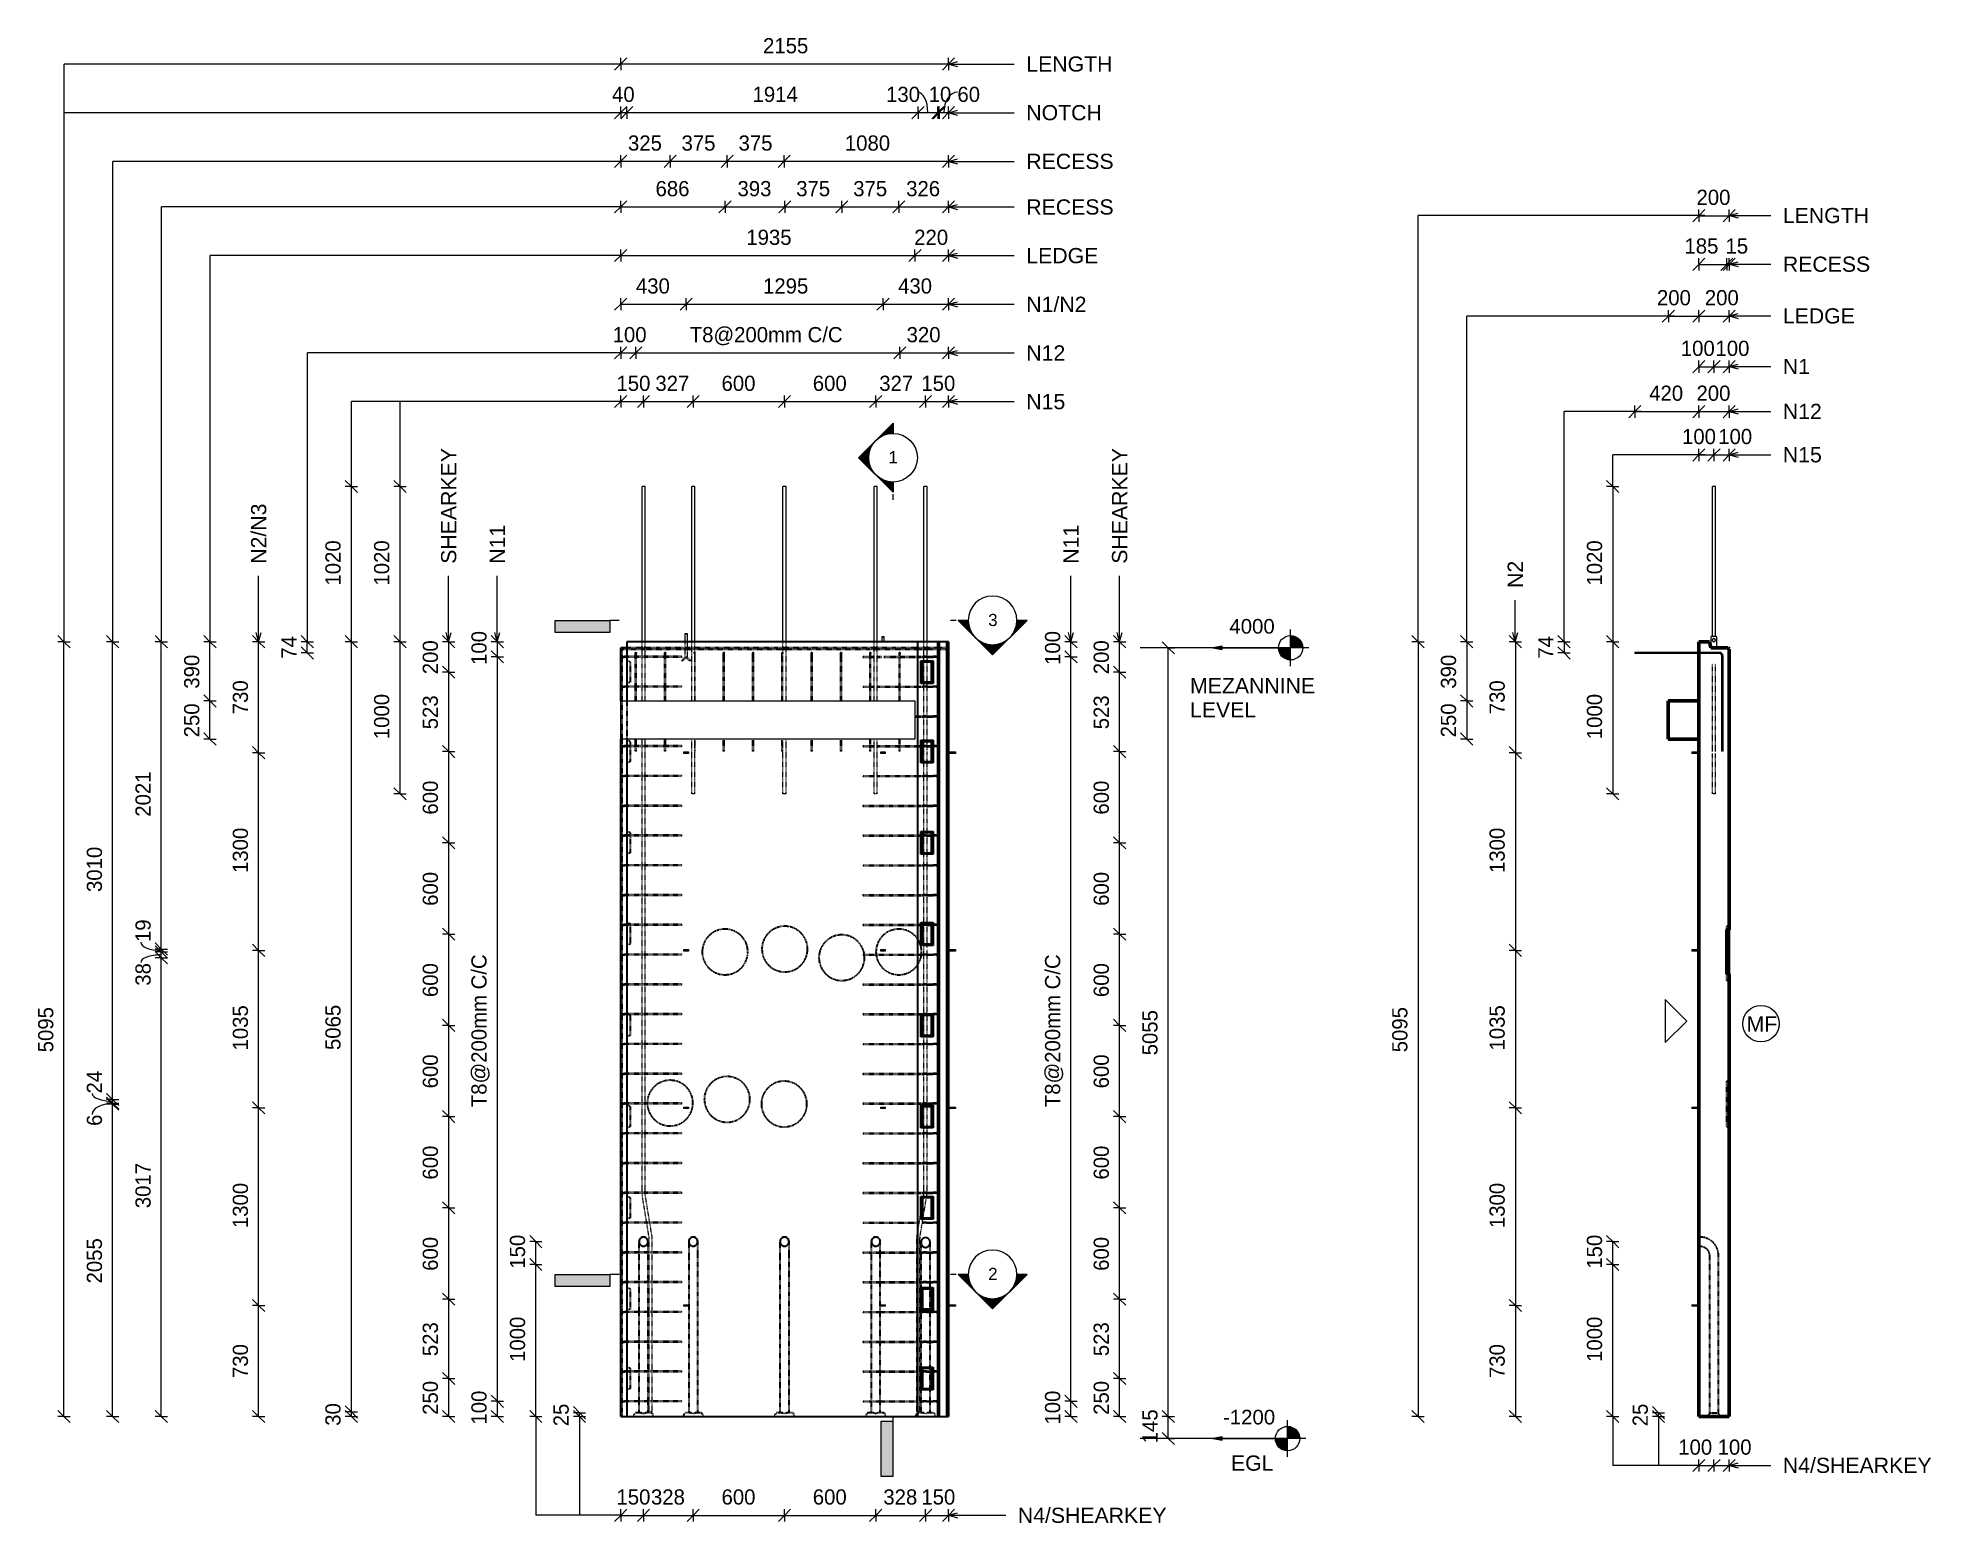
# Model space of a CAD drawing. Header units: millimetres. Extents: x 14477 to 26927, y -2096 to 7670.
import ezdxf

# ---------------------------------------------------------------- set-up
doc = ezdxf.new("R2010")
doc.units = ezdxf.units.MM
doc.linetypes.add('Dash', pattern=[6.36, 3.18, -3.18])
doc.linetypes.add('Overhead', pattern=[3.97, 2.38, -1.59])
for name, color, linetype, lineweight in [('A-ANNO-DIMS', 211, 'Continuous', 9), ('A-ANNO-DIMS-40', 211, 'Continuous', 9), ('A-DETL-MBND', 5, 'Continuous', 18), ('A-DETL-THIN', 151, 'Continuous', 18), ('A-FLOR-OVHD', 1, 'Overhead', 18), ('A-GENM', 13, 'Continuous', 18), ('A-GENM-HDLN', 13, 'Dash', 18), ('A-WALL', 113, 'Continuous', 25), ('A-WALL-HDLN', 110, 'Dash', 25), ('G-ANNO-DIMS', 111, 'Continuous', 9), ('G-ANNO-SYMB', 111, 'Continuous', 9), ('G-ANNO-TEXT', 231, 'Continuous', 9), ('S-BEAM', 12, 'Continuous', 18), ('S-RBAR', 171, 'Continuous', 18)]:
    doc.layers.add(name, color=color, linetype=linetype, lineweight=lineweight)
doc.styles.add('Arial', font='arial.ttf', dxfattribs={"height": 80})
doc.styles.add('Arial_1', font='arial.ttf', dxfattribs={"height": 100})
doc.styles.add('Arial_2', font='arial.ttf', dxfattribs={"height": 96})
doc.styles.add('Nirmala UI Semilight', font='NirmalaS.ttf', dxfattribs={"height": 100})
doc.dimstyles.new('Arrow_Filled_-_2_5_NI_UI', dxfattribs={"dimscale": 304.8, "dimtxt": 104.736395, "dimasz": 0.262467, "dimexe": 0.131234, "dimexo": 0.0625, "dimgap": 0.131234, "dimtad": 1, "dimdec": 4, "dimzin": 0, "dimdsep": 46, "dimtxsty": 'Nirmala UI Semilight', "dimblk1": 'OBLIQUE', "dimblk2": 'OBLIQUE', "dimsah": 1, "dimcen": 0.09, "dimazin": 0, "dimtfac": 1, "dimtdec": 4, "dimtix": 1, "dimtmove": 0, "dimatfit": 3, "dimfxl": 0.131234, "dimfxlon": 1, "dimtvp": 1, "dimtolj": 1, "dimtzin": 0, "dimarcsym": 2})
doc.dimstyles.new('Arrow_Filled_-_2_5_NI_UI_1', dxfattribs={"dimscale": 304.8, "dimtxt": 104.736395, "dimasz": 0.262467, "dimexe": 0.131234, "dimexo": 0.0625, "dimgap": 0.131234, "dimtad": 1, "dimdec": 4, "dimzin": 0, "dimdsep": 46, "dimtxsty": 'Nirmala UI Semilight', "dimblk1": 'OBLIQUE', "dimblk2": 'OBLIQUE', "dimsah": 1, "dimcen": 0.09, "dimazin": 0, "dimtfac": 1, "dimtdec": 4, "dimtix": 1, "dimtmove": 1, "dimatfit": 3, "dimfxl": 0.131234, "dimfxlon": 1, "dimtvp": 1, "dimtolj": 1, "dimtzin": 0, "dimarcsym": 2})
doc.dimstyles.new('Arrow_Filled_-_2_5_NI_UI_2', dxfattribs={"dimscale": 304.8, "dimtxt": 104.736395, "dimasz": 0.262467, "dimexe": 0.131234, "dimexo": 0.0625, "dimgap": 0.131234, "dimtad": 1, "dimdec": 4, "dimzin": 0, "dimdsep": 46, "dimtxsty": 'Nirmala UI Semilight', "dimblk1": 'OBLIQUE', "dimblk2": 'OBLIQUE', "dimsah": 1, "dimcen": 0.09, "dimazin": 0, "dimtfac": 1, "dimtdec": 4, "dimtix": 1, "dimtmove": 2, "dimatfit": 3, "dimfxl": 0.131234, "dimfxlon": 1, "dimtvp": 1, "dimtolj": 1, "dimtzin": 0, "dimarcsym": 2})

msp = doc.modelspace()

# ---------------------------------------------------------------- texts
at = {"layer": 'G-ANNO-SYMB', "char_height": 80, "width": 76.962, "attachment_point": 1, "style": 'Arial'}
for s, insert in [('1', (20071.11232, 4953.30723)), ('3', (20726.12872, 3882.8836)), ('2', (20726.12872, -417.1164))]:
    msp.add_mtext(s, dxfattribs=dict(at, insert=insert))
at = {"layer": 'G-ANNO-TEXT', "color": 7, "char_height": 100, "attachment_point": 1, "style": 'Arial_1'}
for s, insert, width in [('LENGTH', (20976.98969, 7548.57853), 686.2445), ('NOTCH', (20976.98969, 7228.57853), 602.869), ('RECESS', (20976.98969, 6908.57853), 692.658), ('RECESS', (20976.98969, 6608.57853), 692.658), ('LENGTH', (25951.94374, 6552.26571), 686.2445), ('LEDGE', (20976.98969, 6288.57853), 570.8015), ('RECESS', (25951.94374, 6232.26571), 692.658), ('N1/N2', (20976.98969, 5968.57853), 477.80575), ('LEDGE', (25951.94374, 5892.26571), 570.8015), ('N12', (20976.98969, 5648.57853), 307.848), ('N1', (25951.94374, 5559.2315), 214.85225), ('N15', (20976.98969, 5328.57853), 307.848), ('N12', (25951.94374, 5264.2315), 307.848), ('N15', (25951.94374, 4979.2315), 307.848), ('MEZANNINE', (22053.60803, 3460.50563), 990.88575), ('LEVEL', (22053.60803, 3301.75563), 522.70025), ('MF', (25713.67579, 1236.30198), 240.50625), ('EGL', (22322.98069, -1651.1117), 336.70875), ('N4/SHEARKEY', (25951.94374, -1665.971), 1180.084), ('N4/SHEARKEY', (20921.40753, -1994.57513), 1180.084)]:
    msp.add_mtext(s, dxfattribs=dict(at, insert=insert, width=width))
at = {"layer": 'G-ANNO-TEXT', "color": 7, "char_height": 100, "attachment_point": 1, "rotation": 90, "style": 'Arial_1'}
for s, insert, width in [('SHEARKEY', (17128.6562, 4212.42019), 917.1305), ('SHEARKEY', (21540.64401, 4212.42019), 917.1305), ('N2/N3', (15879.30854, 4212.42019), 477.80575), ('N11', (17448.6562, 4212.42019), 307.848), ('N11', (21220.64401, 4212.42019), 307.848), ('N2', (24142.23877, 4053.29419), 214.85225)]:
    msp.add_mtext(s, dxfattribs=dict(at, insert=insert, width=width))

# ---------------------------------------------------------------- blocks, each defined once
blk = doc.blocks.new('M_Rectangular Corbel - M_Rectangular Corbel-1451328-Elevation Front')
at = {"layer": 'S-BEAM'}
for p, q in [((18310, 3060), (18310, 3310)), ((18310, 3310), (20245, 3310)), ((20245, 3310), (20245, 3060)), ((20245, 3060), (18310, 3060))]:
    blk.add_line(p, q, dxfattribs=at)
blk = doc.blocks.new('RR spread anchor face based - RR-SA-2_5-200-1726821-Elevation Front')
at = {"layer": 'A-GENM'}
for p, q in [((18725, -660), (18728, -660)), ((18725, -670), (18725, -660)), ((18728, -670), (18725, -670)), ((18728, -660), (18753, -660)), ((18728, -660), (18728, -670)), ((18753, -670), (18728, -670)), ((18753, -660), (18755, -660)), ((18753, -660), (18753, -670)), ((18755, -670), (18753, -670)), ((18755, -660), (18755, -670))]:
    blk.add_line(p, q, dxfattribs=at)
blk = doc.blocks.new('RR spread anchor face based - RR-SA-4_0-180-V1-Elevation Front')
at = {"layer": 'A-GENM'}
for p, q in [((20029, 3729), (20029, 3734)), ((20029, 3734), (20041, 3734)), ((20029, 3700), (20029, 3729)), ((20041, 3729), (20029, 3729)), ((20041, 3734), (20041, 3729)), ((20041, 3729), (20041, 3700))]:
    blk.add_line(p, q, dxfattribs=at)
blk = doc.blocks.new('RR spread anchor face based - RR-SA-3_0-200-1726827-Elevation Front')
at = {"layer": 'A-GENM'}
for p, q in [((20465, -660), (20506, -660)), ((20506, -670), (20465, -670)), ((20506, -660), (20511, -660)), ((20506, -670), (20506, -660)), ((20511, -670), (20506, -670)), ((20511, -660), (20511, -670))]:
    blk.add_line(p, q, dxfattribs=at)
blk = doc.blocks.new('RR spread anchor face based - RR-SA-4_0-180-1726831-Elevation Front')
at = {"layer": 'A-GENM'}
for p, q in [((18734, 3749), (18734, 3754)), ((18734, 3754), (18746, 3754)), ((18734, 3700), (18734, 3749)), ((18746, 3749), (18734, 3749)), ((18746, 3754), (18746, 3749)), ((18746, 3749), (18746, 3700))]:
    blk.add_line(p, q, dxfattribs=at)
at = {"layer": 'A-GENM-HDLN'}
for p, q in [((18734, 3600), (18734, 3700)), ((18746, 3700), (18746, 3600)), ((18734, 3600), (18708, 3574)), ((18720, 3574), (18708, 3574)), ((18746, 3600), (18720, 3574)), ((18734, 3600), (18746, 3600)), ((18734, 3600), (18746, 3600)), ((18761, 3574), (18740, 3594)), ((18773, 3574), (18746, 3600)), ((18773, 3574), (18761, 3574))]:
    blk.add_line(p, q, dxfattribs=at)
blk = doc.blocks.new('M_Rectangular Corbel - M_Rectangular Corbel-1451328-Elevation Right')
at = {"layer": 'S-BEAM', "lineweight": 50}
for p, q in [((12914, 3310), (12714, 3310)), ((12714, 3310), (12714, 3060)), ((12914, 3060), (12914, 3310)), ((12714, 3060), (12914, 3060))]:
    blk.add_line(p, q, dxfattribs=at)
blk = doc.blocks.new('RR spread anchor face based - RR-SA-4_0-180-1726831-Elevation Right')
at = {"layer": 'A-GENM'}
for p, q in [((12996, 3734), (12994, 3729)), ((12994, 3729), (12994, 3660)), ((13031, 3734), (12996, 3734)), ((13005, 3708), (13005, 3712)), ((13023, 3712), (13023, 3708)), ((13034, 3729), (13031, 3734)), ((13034, 3660), (13034, 3729))]:
    blk.add_line(p, q, dxfattribs=at)
for centre, start, end in [((13014, 3712), 0, 180), ((13014, 3708), 180, 0)]:
    blk.add_arc(centre, 9, start, end, dxfattribs=at)
blk = doc.blocks.new('RR spread anchor face based - RR-SA-2_5-200-1726821-Elevation Right')
at = {"layer": 'A-GENM'}
for p, q in [((12869, -660), (12874, -660)), ((12869, -660), (12869, -670)), ((12874, -670), (12869, -670)), ((12874, -660), (12914, -660)), ((12874, -660), (12874, -670)), ((12914, -670), (12874, -670))]:
    blk.add_line(p, q, dxfattribs=at)
blk = doc.blocks.new('Detail View - M_Section Tail - Filled Horizontal-14034-Elevation Front')
at = {"layer": 'G-ANNO-SYMB'}
blk.add_hatch(color=256, dxfattribs=at).paths.add_polyline_path([(18239, -540), (18239, -460), (17879, -460), (17879, -540)])
for p, q in [((17879, -540), (17879, -460)), ((17879, -460), (18239, -460)), ((18239, -460), (18239, -540)), ((18239, -540), (17879, -540))]:
    blk.add_line(p, q, dxfattribs=at)
blk = doc.blocks.new('Detail View - M_Section Head - Filled SHOP DWG-1002450-Elevation Front')
at = {"layer": 'G-ANNO-SYMB'}
h = blk.add_hatch(color=256, dxfattribs=at)
edge = h.paths.add_edge_path()
edge.add_line((20529, -460), (20595, -460))
edge.add_arc((20755, -460), 160, 180, 225)
edge.add_line((20642, -573), (20529, -460))
h = blk.add_hatch(color=256, dxfattribs=at)
edge = h.paths.add_edge_path()
edge.add_line((20982, -460), (20869, -573))
edge.add_arc((20755, -460), 160, 315, 360)
edge.add_line((20915, -460), (20982, -460))
h = blk.add_hatch(color=256, dxfattribs=at)
edge = h.paths.add_edge_path()
edge.add_line((20755, -686), (20642, -573))
edge.add_arc((20755, -460), 160, 225, 270)
edge.add_line((20755, -620), (20755, -686))
h = blk.add_hatch(color=256, dxfattribs=at)
edge = h.paths.add_edge_path()
edge.add_line((20755, -686), (20755, -620))
edge.add_arc((20755, -460), 160, 270, 315)
edge.add_line((20869, -573), (20755, -686))
for p, q in [((20755, -686), (20529, -460)), ((20595, -460), (20529, -460)), ((20529, -460), (20642, -573)), ((20595, -460), (20529, -460)), ((20755, -686), (20982, -460)), ((20869, -573), (20982, -460)), ((20915, -460), (20982, -460)), ((20982, -460), (20915, -460)), ((20642, -573), (20755, -686)), ((20755, -686), (20869, -573)), ((20755, -620), (20755, -686)), ((20755, -686), (20755, -620))]:
    blk.add_line(p, q, dxfattribs=at)
for start, end in [(360, 180), (180, 360), (180, 225), (315, 0), (225, 270), (270, 315)]:
    blk.add_arc((20755, -460), 160, start, end, dxfattribs=at)
blk = doc.blocks.new('DIMBLOCK1-Elevation Front')
at = {"layer": 'A-ANNO-DIMS-40'}
for p, q in [((14649, 3700), (14609, 3740)), ((14649, 3700), (14609, 3700)), ((14649, -1395), (14649, 3700)), ((14649, 3700), (14689, 3660)), ((14649, 3700), (14689, 3700)), ((14649, -1395), (14609, -1355)), ((14649, -1395), (14609, -1395)), ((14649, -1395), (14689, -1435)), ((14649, -1395), (14689, -1395))]:
    blk.add_line(p, q, dxfattribs=at)
at = {"layer": 'A-ANNO-DIMS-40', "color": 0, "insert": (14479, 1000), "char_height": 100, "width": 365.63, "attachment_point": 1, "rotation": 90, "line_spacing_factor": 1.142579, "style": 'Nirmala UI Semilight'}
blk.add_mtext('5095', dxfattribs=at)
blk = doc.blocks.new('_Oblique')
at = {"color": 0, "linetype": 'ByBlock', "lineweight": -2}
blk.add_line((-0.5, -0.5), (0.5, 0.5), dxfattribs=at)
blk = doc.blocks.new('DIMBLOCK2-Elevation Front')
at = {"layer": 'A-ANNO-DIMS-40'}
for p, q in [((15929, -665), (15889, -625)), ((15929, -665), (15889, -665)), ((15929, -1395), (15929, -665)), ((15929, -665), (15969, -705)), ((15929, -665), (15969, -665)), ((15929, -1395), (15889, -1355)), ((15929, -1395), (15889, -1395)), ((15929, -1395), (15969, -1435)), ((15929, -1395), (15969, -1395))]:
    blk.add_line(p, q, dxfattribs=at)
at = {"layer": 'A-ANNO-DIMS-40', "color": 0, "insert": (15759, -1142), "char_height": 100, "width": 269.65, "attachment_point": 1, "rotation": 90, "line_spacing_factor": 1.142579, "style": 'Nirmala UI Semilight'}
blk.add_mtext('730', dxfattribs=at)
blk = doc.blocks.new('DIMBLOCK3-Elevation Front')
at = {"layer": 'A-ANNO-DIMS-40'}
for p, q in [((15929, 635), (15889, 675)), ((15929, 635), (15889, 635)), ((15929, -665), (15929, 635)), ((15929, 635), (15969, 595)), ((15929, 635), (15969, 635)), ((15929, -665), (15889, -625)), ((15929, -665), (15889, -665)), ((15929, -665), (15969, -705)), ((15929, -665), (15969, -665))]:
    blk.add_line(p, q, dxfattribs=at)
at = {"layer": 'A-ANNO-DIMS-40', "color": 0, "insert": (15759, -156), "char_height": 100, "width": 338.2, "attachment_point": 1, "rotation": 90, "line_spacing_factor": 1.142579, "style": 'Nirmala UI Semilight'}
blk.add_mtext('1300', dxfattribs=at)
blk = doc.blocks.new('DIMBLOCK4-Elevation Front')
at = {"layer": 'A-ANNO-DIMS-40'}
for p, q in [((15929, 1670), (15889, 1710)), ((15929, 1670), (15889, 1670)), ((15929, 635), (15929, 1670)), ((15929, 1670), (15969, 1630)), ((15929, 1670), (15969, 1670)), ((15929, 635), (15889, 675)), ((15929, 635), (15889, 635)), ((15929, 635), (15969, 595)), ((15929, 635), (15969, 635))]:
    blk.add_line(p, q, dxfattribs=at)
at = {"layer": 'A-ANNO-DIMS-40', "color": 0, "insert": (15759, 1012), "char_height": 100, "width": 338.2, "attachment_point": 1, "rotation": 90, "line_spacing_factor": 1.142579, "style": 'Nirmala UI Semilight'}
blk.add_mtext('1035', dxfattribs=at)
blk = doc.blocks.new('DIMBLOCK5-Elevation Front')
at = {"layer": 'A-ANNO-DIMS-40'}
for p, q in [((15929, 2970), (15889, 3010)), ((15929, 2970), (15889, 2970)), ((15929, 1670), (15929, 2970)), ((15929, 2970), (15969, 2930)), ((15929, 2970), (15969, 2970)), ((15929, 1670), (15889, 1710)), ((15929, 1670), (15889, 1670)), ((15929, 1670), (15969, 1630)), ((15929, 1670), (15969, 1670))]:
    blk.add_line(p, q, dxfattribs=at)
at = {"layer": 'A-ANNO-DIMS-40', "color": 0, "insert": (15759, 2179), "char_height": 100, "width": 338.2, "attachment_point": 1, "rotation": 90, "line_spacing_factor": 1.142579, "style": 'Nirmala UI Semilight'}
blk.add_mtext('1300', dxfattribs=at)
blk = doc.blocks.new('DIMBLOCK6-Elevation Front')
at = {"layer": 'A-ANNO-DIMS-40'}
for p, q in [((15929, 3700), (15889, 3740)), ((15929, 3700), (15889, 3700)), ((15929, 2970), (15929, 3700)), ((15929, 3700), (15969, 3660)), ((15929, 3700), (15969, 3700)), ((15929, 2970), (15889, 3010)), ((15929, 2970), (15889, 2970)), ((15929, 2970), (15969, 2930)), ((15929, 2970), (15969, 2970))]:
    blk.add_line(p, q, dxfattribs=at)
at = {"layer": 'A-ANNO-DIMS-40', "color": 0, "insert": (15759, 3223), "char_height": 100, "width": 269.65, "attachment_point": 1, "rotation": 90, "line_spacing_factor": 1.142579, "style": 'Nirmala UI Semilight'}
blk.add_mtext('730', dxfattribs=at)
blk = doc.blocks.new('DIMBLOCK7-Elevation Front')
at = {"layer": 'A-ANNO-DIMS-40'}
for p, q in [((18310, 5919), (18270, 5879)), ((18310, 5919), (18350, 5959)), ((18310, 5919), (18310, 5959)), ((18310, 5919), (18740, 5919)), ((18310, 5919), (18310, 5879)), ((18740, 5919), (18700, 5879)), ((18740, 5919), (18780, 5959)), ((18740, 5919), (18740, 5959)), ((18740, 5919), (18740, 5879))]:
    blk.add_line(p, q, dxfattribs=at)
at = {"layer": 'A-ANNO-DIMS-40', "color": 0, "insert": (18410, 6089), "char_height": 100, "width": 276.5, "attachment_point": 1, "line_spacing_factor": 1.142579, "style": 'Nirmala UI Semilight'}
blk.add_mtext('430', dxfattribs=at)
blk = doc.blocks.new('DIMBLOCK8-Elevation Front')
at = {"layer": 'A-ANNO-DIMS-40'}
for p, q in [((18740, 5919), (18700, 5879)), ((18740, 5919), (18780, 5959)), ((18740, 5919), (18740, 5959)), ((18740, 5919), (20035, 5919)), ((18740, 5919), (18740, 5879)), ((20035, 5919), (19995, 5879)), ((20035, 5919), (20075, 5959)), ((20035, 5919), (20035, 5959)), ((20035, 5919), (20035, 5879))]:
    blk.add_line(p, q, dxfattribs=at)
at = {"layer": 'A-ANNO-DIMS-40', "color": 0, "insert": (19246, 6089), "char_height": 100, "width": 338.2, "attachment_point": 1, "line_spacing_factor": 1.142579, "style": 'Nirmala UI Semilight'}
blk.add_mtext('1295', dxfattribs=at)
blk = doc.blocks.new('DIMBLOCK9-Elevation Front')
at = {"layer": 'A-ANNO-DIMS-40'}
for p, q in [((20035, 5919), (19995, 5879)), ((20035, 5919), (20075, 5959)), ((20035, 5919), (20035, 5959)), ((20035, 5919), (20465, 5919)), ((20035, 5919), (20035, 5879)), ((20465, 5919), (20425, 5879)), ((20465, 5919), (20505, 5959)), ((20465, 5919), (20465, 5959)), ((20465, 5919), (20465, 5879))]:
    blk.add_line(p, q, dxfattribs=at)
at = {"layer": 'A-ANNO-DIMS-40', "color": 0, "insert": (20134, 6089), "char_height": 100, "width": 276.5, "attachment_point": 1, "line_spacing_factor": 1.142579, "style": 'Nirmala UI Semilight'}
blk.add_mtext('430', dxfattribs=at)
blk = doc.blocks.new('DIMBLOCK10-Elevation Front')
at = {"layer": 'A-ANNO-DIMS-40'}
for p, q in [((18310, 7499), (18270, 7459)), ((18310, 7499), (18350, 7539)), ((18310, 7499), (18310, 7539)), ((18310, 7499), (20465, 7499)), ((18310, 7499), (18310, 7459)), ((20465, 7499), (20425, 7459)), ((20465, 7499), (20505, 7539)), ((20465, 7499), (20465, 7539)), ((20465, 7499), (20465, 7459))]:
    blk.add_line(p, q, dxfattribs=at)
at = {"layer": 'A-ANNO-DIMS-40', "color": 0, "insert": (19246, 7669), "char_height": 100, "width": 338.2, "attachment_point": 1, "line_spacing_factor": 1.142579, "style": 'Nirmala UI Semilight'}
blk.add_mtext('2155', dxfattribs=at)
blk = doc.blocks.new('DIMBLOCK11-Elevation Front')
at = {"layer": 'A-ANNO-DIMS-40'}
for p, q in [((18310, 7179), (18270, 7139)), ((18310, 7179), (18350, 7219)), ((18310, 7179), (18310, 7219)), ((18310, 7179), (18350, 7179)), ((18350, 7179), (18310, 7139)), ((18310, 7179), (18310, 7139)), ((18350, 7179), (18390, 7219)), ((18350, 7179), (18350, 7219)), ((18350, 7179), (18350, 7139))]:
    blk.add_line(p, q, dxfattribs=at)
at = {"layer": 'A-ANNO-DIMS-40', "color": 0, "insert": (18253, 7349), "char_height": 100, "width": 185.1, "attachment_point": 1, "line_spacing_factor": 1.142579, "style": 'Nirmala UI Semilight'}
blk.add_mtext('40', dxfattribs=at)
blk = doc.blocks.new('DIMBLOCK12-Elevation Front')
at = {"layer": 'A-ANNO-DIMS-40'}
for p, q in [((18350, 7179), (18310, 7139)), ((18350, 7179), (18390, 7219)), ((18350, 7179), (18350, 7219)), ((18350, 7179), (20265, 7179)), ((18350, 7179), (18350, 7139)), ((20265, 7179), (20225, 7139)), ((20265, 7179), (20305, 7219)), ((20265, 7179), (20265, 7219)), ((20265, 7179), (20265, 7139))]:
    blk.add_line(p, q, dxfattribs=at)
at = {"layer": 'A-ANNO-DIMS-40', "color": 0, "insert": (19177, 7349), "char_height": 100, "width": 313.07, "attachment_point": 1, "line_spacing_factor": 1.142579, "style": 'Nirmala UI Semilight'}
blk.add_mtext('1914', dxfattribs=at)
blk = doc.blocks.new('DIMBLOCK13-Elevation Front')
at = {"layer": 'A-ANNO-DIMS-40'}
for p, q in [((20265, 7179), (20225, 7139)), ((20265, 7179), (20305, 7219)), ((20265, 7179), (20265, 7219)), ((20265, 7179), (20395, 7179)), ((20265, 7179), (20265, 7139)), ((20395, 7179), (20355, 7139)), ((20395, 7179), (20435, 7219)), ((20395, 7179), (20395, 7219)), ((20395, 7179), (20395, 7139))]:
    blk.add_line(p, q, dxfattribs=at)
blk.add_ellipse((20261, 7179), major_axis=(0, 135), ratio=0.507613, start_param=4.712389, end_param=6.283185, dxfattribs=at)
at = {"layer": 'A-ANNO-DIMS-40', "color": 0, "insert": (20055, 7349), "char_height": 100, "width": 246.8, "attachment_point": 1, "line_spacing_factor": 1.142579, "style": 'Nirmala UI Semilight'}
blk.add_mtext('130', dxfattribs=at)
blk = doc.blocks.new('DIMBLOCK14-Elevation Front')
at = {"layer": 'A-ANNO-DIMS-40'}
for p, q in [((20395, 7179), (20355, 7139)), ((20405, 7179), (20365, 7139)), ((20395, 7179), (20435, 7219)), ((20395, 7179), (20395, 7219)), ((20395, 7179), (20405, 7179)), ((20395, 7179), (20395, 7139)), ((20405, 7179), (20445, 7219)), ((20405, 7179), (20405, 7219)), ((20405, 7179), (20405, 7139))]:
    blk.add_line(p, q, dxfattribs=at)
at = {"layer": 'A-ANNO-DIMS-40', "color": 0, "insert": (20335, 7349), "char_height": 100, "width": 155.39, "attachment_point": 1, "line_spacing_factor": 1.142579, "style": 'Nirmala UI Semilight'}
blk.add_mtext('10', dxfattribs=at)
blk = doc.blocks.new('DIMBLOCK15-Elevation Front')
at = {"layer": 'A-ANNO-DIMS-40'}
for p, q in [((20405, 7179), (20365, 7139)), ((20405, 7179), (20445, 7219)), ((20405, 7179), (20405, 7219)), ((20405, 7179), (20465, 7179)), ((20405, 7179), (20405, 7139)), ((20465, 7179), (20425, 7139)), ((20465, 7179), (20505, 7219)), ((20465, 7179), (20465, 7219)), ((20465, 7179), (20465, 7139))]:
    blk.add_line(p, q, dxfattribs=at)
blk.add_ellipse((20524, 7179), major_axis=(0, 135), ratio=0.658554, start_param=0, end_param=1.570796, dxfattribs=at)
at = {"layer": 'A-ANNO-DIMS-40', "color": 0, "insert": (20524, 7349), "char_height": 100, "width": 182.81, "attachment_point": 1, "line_spacing_factor": 1.142579, "style": 'Nirmala UI Semilight'}
blk.add_mtext('60', dxfattribs=at)
blk = doc.blocks.new('DIMBLOCK16-Elevation Front')
at = {"layer": 'A-ANNO-DIMS-40'}
for p, q in [((18310, 6239), (18270, 6199)), ((18310, 6239), (18350, 6279)), ((18310, 6239), (18310, 6279)), ((18310, 6239), (20245, 6239)), ((18310, 6239), (18310, 6199)), ((20245, 6239), (20205, 6199)), ((20245, 6239), (20285, 6279)), ((20245, 6239), (20245, 6279)), ((20245, 6239), (20245, 6199))]:
    blk.add_line(p, q, dxfattribs=at)
at = {"layer": 'A-ANNO-DIMS-40', "color": 0, "insert": (19136, 6409), "char_height": 100, "width": 338.2, "attachment_point": 1, "line_spacing_factor": 1.142579, "style": 'Nirmala UI Semilight'}
blk.add_mtext('1935', dxfattribs=at)
blk = doc.blocks.new('DIMBLOCK17-Elevation Front')
at = {"layer": 'A-ANNO-DIMS-40'}
for p, q in [((20245, 6239), (20205, 6199)), ((20245, 6239), (20285, 6279)), ((20245, 6239), (20245, 6279)), ((20245, 6239), (20465, 6239)), ((20245, 6239), (20245, 6199)), ((20465, 6239), (20425, 6199)), ((20465, 6239), (20505, 6279)), ((20465, 6239), (20465, 6279)), ((20465, 6239), (20465, 6199))]:
    blk.add_line(p, q, dxfattribs=at)
at = {"layer": 'A-ANNO-DIMS-40', "color": 0, "insert": (20240, 6409), "char_height": 100, "width": 274.22, "attachment_point": 1, "line_spacing_factor": 1.142579, "style": 'Nirmala UI Semilight'}
blk.add_mtext('220', dxfattribs=at)
blk = doc.blocks.new('DIMBLOCK18-Elevation Front')
at = {"layer": 'A-ANNO-DIMS-40'}
for p, q in [((18310, 5599), (18350, 5639)), ((18310, 5599), (18310, 5639)), ((18410, 5599), (18450, 5639)), ((18410, 5599), (18410, 5639)), ((18310, 5599), (18270, 5559)), ((18310, 5599), (18410, 5599)), ((18310, 5599), (18310, 5559)), ((18410, 5599), (18370, 5559)), ((18410, 5599), (18410, 5559))]:
    blk.add_line(p, q, dxfattribs=at)
at = {"layer": 'A-ANNO-DIMS-40', "color": 0, "insert": (18257, 5769), "char_height": 100, "width": 246.8, "attachment_point": 1, "line_spacing_factor": 1.142579, "style": 'Nirmala UI Semilight'}
blk.add_mtext('100', dxfattribs=at)
blk = doc.blocks.new('DIMBLOCK19-Elevation Front')
at = {"layer": 'A-ANNO-DIMS-40'}
for p, q in [((18410, 5599), (18450, 5639)), ((18410, 5599), (18410, 5639)), ((20145, 5599), (20185, 5639)), ((20145, 5599), (20145, 5639)), ((18410, 5599), (18370, 5559)), ((18410, 5599), (20145, 5599)), ((18410, 5599), (18410, 5559)), ((20145, 5599), (20105, 5559)), ((20145, 5599), (20145, 5559))]:
    blk.add_line(p, q, dxfattribs=at)
at = {"layer": 'A-ANNO-DIMS-40', "color": 0, "insert": (18764, 5769), "char_height": 100, "width": 1231.7, "attachment_point": 1, "line_spacing_factor": 1.142579, "style": 'Nirmala UI Semilight'}
blk.add_mtext('T8@200mm C/C', dxfattribs=at)
blk = doc.blocks.new('DIMBLOCK20-Elevation Front')
at = {"layer": 'A-ANNO-DIMS-40'}
for p, q in [((20145, 5599), (20185, 5639)), ((20145, 5599), (20145, 5639)), ((20465, 5599), (20505, 5639)), ((20465, 5599), (20465, 5639)), ((20145, 5599), (20105, 5559)), ((20145, 5599), (20465, 5599)), ((20145, 5599), (20145, 5559)), ((20465, 5599), (20425, 5559)), ((20465, 5599), (20465, 5559))]:
    blk.add_line(p, q, dxfattribs=at)
at = {"layer": 'A-ANNO-DIMS-40', "color": 0, "insert": (20190, 5769), "char_height": 100, "width": 274.22, "attachment_point": 1, "line_spacing_factor": 1.142579, "style": 'Nirmala UI Semilight'}
blk.add_mtext('320', dxfattribs=at)
blk = doc.blocks.new('DIMBLOCK21-Elevation Front')
at = {"layer": 'A-ANNO-DIMS-40'}
for p, q in [((18310, 5279), (18270, 5239)), ((18310, 5279), (18350, 5319)), ((18310, 5279), (18310, 5319)), ((18310, 5279), (18460, 5279)), ((18310, 5279), (18310, 5239)), ((18460, 5279), (18420, 5239)), ((18460, 5279), (18500, 5319)), ((18460, 5279), (18460, 5319)), ((18460, 5279), (18460, 5239))]:
    blk.add_line(p, q, dxfattribs=at)
at = {"layer": 'A-ANNO-DIMS-40', "color": 0, "insert": (18282, 5449), "char_height": 100, "width": 246.8, "attachment_point": 1, "line_spacing_factor": 1.142579, "style": 'Nirmala UI Semilight'}
blk.add_mtext('150', dxfattribs=at)
blk = doc.blocks.new('DIMBLOCK22-Elevation Front')
at = {"layer": 'A-ANNO-DIMS-40'}
for p, q in [((18460, 5279), (18420, 5239)), ((18460, 5279), (18500, 5319)), ((18460, 5279), (18460, 5319)), ((18460, 5279), (18787, 5279)), ((18460, 5279), (18460, 5239)), ((18787, 5279), (18747, 5239)), ((18787, 5279), (18827, 5319)), ((18787, 5279), (18787, 5319)), ((18787, 5279), (18787, 5239))]:
    blk.add_line(p, q, dxfattribs=at)
at = {"layer": 'A-ANNO-DIMS-40', "color": 0, "insert": (18538, 5449), "char_height": 100, "width": 269.65, "attachment_point": 1, "line_spacing_factor": 1.142579, "style": 'Nirmala UI Semilight'}
blk.add_mtext('327', dxfattribs=at)
blk = doc.blocks.new('DIMBLOCK23-Elevation Front')
at = {"layer": 'A-ANNO-DIMS-40'}
for p, q in [((18787, 5279), (18747, 5239)), ((18787, 5279), (18827, 5319)), ((18787, 5279), (18787, 5319)), ((18787, 5279), (19387, 5279)), ((18787, 5279), (18787, 5239)), ((19387, 5279), (19347, 5239)), ((19387, 5279), (19427, 5319)), ((19387, 5279), (19387, 5319)), ((19387, 5279), (19387, 5239))]:
    blk.add_line(p, q, dxfattribs=at)
at = {"layer": 'A-ANNO-DIMS-40', "color": 0, "insert": (18973, 5449), "char_height": 100, "width": 274.22, "attachment_point": 1, "line_spacing_factor": 1.142579, "style": 'Nirmala UI Semilight'}
blk.add_mtext('600', dxfattribs=at)
blk = doc.blocks.new('DIMBLOCK24-Elevation Front')
at = {"layer": 'A-ANNO-DIMS-40'}
for p, q in [((19387, 5279), (19347, 5239)), ((19387, 5279), (19427, 5319)), ((19387, 5279), (19387, 5319)), ((19387, 5279), (19987, 5279)), ((19387, 5279), (19387, 5239)), ((19987, 5279), (19947, 5239)), ((19987, 5279), (20027, 5319)), ((19987, 5279), (19987, 5319)), ((19987, 5279), (19987, 5239))]:
    blk.add_line(p, q, dxfattribs=at)
at = {"layer": 'A-ANNO-DIMS-40', "color": 0, "insert": (19573, 5449), "char_height": 100, "width": 274.22, "attachment_point": 1, "line_spacing_factor": 1.142579, "style": 'Nirmala UI Semilight'}
blk.add_mtext('600', dxfattribs=at)
blk = doc.blocks.new('DIMBLOCK25-Elevation Front')
at = {"layer": 'A-ANNO-DIMS-40'}
for p, q in [((19987, 5279), (19947, 5239)), ((19987, 5279), (20027, 5319)), ((19987, 5279), (19987, 5319)), ((19987, 5279), (20314, 5279)), ((19987, 5279), (19987, 5239)), ((20314, 5279), (20274, 5239)), ((20314, 5279), (20354, 5319)), ((20314, 5279), (20314, 5319)), ((20314, 5279), (20314, 5239))]:
    blk.add_line(p, q, dxfattribs=at)
at = {"layer": 'A-ANNO-DIMS-40', "color": 0, "insert": (20010, 5449), "char_height": 100, "width": 269.65, "attachment_point": 1, "line_spacing_factor": 1.142579, "style": 'Nirmala UI Semilight'}
blk.add_mtext('327', dxfattribs=at)
blk = doc.blocks.new('DIMBLOCK26-Elevation Front')
at = {"layer": 'A-ANNO-DIMS-40'}
for p, q in [((20314, 5279), (20274, 5239)), ((20314, 5279), (20354, 5319)), ((20314, 5279), (20314, 5319)), ((20314, 5279), (20465, 5279)), ((20314, 5279), (20314, 5239)), ((20465, 5279), (20425, 5239)), ((20465, 5279), (20505, 5319)), ((20465, 5279), (20465, 5319)), ((20465, 5279), (20465, 5239))]:
    blk.add_line(p, q, dxfattribs=at)
at = {"layer": 'A-ANNO-DIMS-40', "color": 0, "insert": (20287, 5449), "char_height": 100, "width": 246.8, "attachment_point": 1, "line_spacing_factor": 1.142579, "style": 'Nirmala UI Semilight'}
blk.add_mtext('150', dxfattribs=at)
blk = doc.blocks.new('DIMBLOCK27-Elevation Front')
at = {"layer": 'A-ANNO-DIMS-40'}
for p, q in [((15609, 3310), (15569, 3350)), ((15609, 3310), (15569, 3310)), ((15609, 3060), (15609, 3310)), ((15609, 3310), (15649, 3270)), ((15609, 3310), (15649, 3310)), ((15609, 3060), (15569, 3100)), ((15609, 3060), (15569, 3060)), ((15609, 3060), (15649, 3020)), ((15609, 3060), (15649, 3060))]:
    blk.add_line(p, q, dxfattribs=at)
at = {"layer": 'A-ANNO-DIMS-40', "color": 0, "insert": (15439, 3071), "char_height": 100, "width": 274.22, "attachment_point": 1, "rotation": 90, "line_spacing_factor": 1.142579, "style": 'Nirmala UI Semilight'}
blk.add_mtext('250', dxfattribs=at)
blk = doc.blocks.new('DIMBLOCK28-Elevation Front')
at = {"layer": 'A-ANNO-DIMS-40'}
for p, q in [((15609, 3700), (15569, 3740)), ((15609, 3700), (15569, 3700)), ((15609, 3310), (15609, 3700)), ((15609, 3700), (15649, 3660)), ((15609, 3700), (15649, 3700)), ((15609, 3310), (15569, 3350)), ((15609, 3310), (15569, 3310)), ((15609, 3310), (15649, 3270)), ((15609, 3310), (15649, 3310))]:
    blk.add_line(p, q, dxfattribs=at)
at = {"layer": 'A-ANNO-DIMS-40', "color": 0, "insert": (15439, 3391), "char_height": 100, "width": 274.22, "attachment_point": 1, "rotation": 90, "line_spacing_factor": 1.142579, "style": 'Nirmala UI Semilight'}
blk.add_mtext('390', dxfattribs=at)
blk = doc.blocks.new('DIMBLOCK29-Elevation Front')
at = {"layer": 'A-ANNO-DIMS-40'}
for p, q in [((16539, -1365), (16499, -1325)), ((16539, -1395), (16499, -1355)), ((16539, -1365), (16499, -1365)), ((16539, -1395), (16539, -1365)), ((16539, -1365), (16579, -1405)), ((16539, -1365), (16579, -1365)), ((16539, -1395), (16499, -1395)), ((16539, -1395), (16579, -1435)), ((16539, -1395), (16579, -1395))]:
    blk.add_line(p, q, dxfattribs=at)
at = {"layer": 'A-ANNO-DIMS-40', "color": 0, "insert": (16368, -1456), "char_height": 100, "width": 182.81, "attachment_point": 1, "rotation": 90, "line_spacing_factor": 1.142579, "style": 'Nirmala UI Semilight'}
blk.add_mtext('30', dxfattribs=at)
blk = doc.blocks.new('DIMBLOCK30-Elevation Front')
at = {"layer": 'A-ANNO-DIMS-40'}
for p, q in [((16539, 3700), (16499, 3740)), ((16539, 3700), (16499, 3700)), ((16539, -1365), (16539, 3700)), ((16539, 3700), (16579, 3660)), ((16539, 3700), (16579, 3700)), ((16539, -1365), (16499, -1325)), ((16539, -1365), (16499, -1365)), ((16539, -1365), (16579, -1405)), ((16539, -1365), (16579, -1365))]:
    blk.add_line(p, q, dxfattribs=at)
at = {"layer": 'A-ANNO-DIMS-40', "color": 0, "insert": (16368, 1015), "char_height": 100, "width": 365.63, "attachment_point": 1, "rotation": 90, "line_spacing_factor": 1.142579, "style": 'Nirmala UI Semilight'}
blk.add_mtext('5065', dxfattribs=at)
blk = doc.blocks.new('DIMBLOCK31-Elevation Front')
at = {"layer": 'A-ANNO-DIMS-40'}
for p, q in [((16539, 4720), (16499, 4760)), ((16539, 4720), (16499, 4720)), ((16539, 3700), (16539, 4720)), ((16539, 4720), (16579, 4680)), ((16539, 4720), (16579, 4720)), ((16539, 3700), (16499, 3740)), ((16539, 3700), (16499, 3700)), ((16539, 3700), (16579, 3660)), ((16539, 3700), (16579, 3700))]:
    blk.add_line(p, q, dxfattribs=at)
at = {"layer": 'A-ANNO-DIMS-40', "color": 0, "insert": (16368, 4069), "char_height": 100, "width": 338.2, "attachment_point": 1, "rotation": 90, "line_spacing_factor": 1.142579, "style": 'Nirmala UI Semilight'}
blk.add_mtext('1020', dxfattribs=at)
blk = doc.blocks.new('DIMBLOCK32-Elevation Front')
at = {"layer": 'A-ANNO-DIMS-40'}
for p, q in [((16249, 3700), (16209, 3740)), ((16249, 3700), (16209, 3700)), ((16249, 3626), (16209, 3666)), ((16249, 3626), (16209, 3626)), ((16249, 3626), (16249, 3700)), ((16249, 3700), (16289, 3660)), ((16249, 3700), (16289, 3700)), ((16249, 3626), (16289, 3586)), ((16249, 3626), (16289, 3626))]:
    blk.add_line(p, q, dxfattribs=at)
at = {"layer": 'A-ANNO-DIMS-40', "color": 0, "insert": (16079, 3588), "char_height": 100, "width": 180.53, "attachment_point": 1, "rotation": 90, "line_spacing_factor": 1.142579, "style": 'Nirmala UI Semilight'}
blk.add_mtext('74', dxfattribs=at)
blk = doc.blocks.new('DIMBLOCK33-Elevation Front')
at = {"layer": 'A-ANNO-DIMS-40'}
for p, q in [((16859, 3700), (16819, 3740)), ((16859, 3700), (16819, 3700)), ((16859, 2700), (16859, 3700)), ((16859, 3700), (16899, 3660)), ((16859, 3700), (16899, 3700)), ((16859, 2700), (16819, 2740)), ((16859, 2700), (16819, 2700)), ((16859, 2700), (16899, 2660)), ((16859, 2700), (16899, 2700))]:
    blk.add_line(p, q, dxfattribs=at)
at = {"layer": 'A-ANNO-DIMS-40', "color": 0, "insert": (16688, 3059), "char_height": 100, "width": 338.2, "attachment_point": 1, "rotation": 90, "line_spacing_factor": 1.142579, "style": 'Nirmala UI Semilight'}
blk.add_mtext('1000', dxfattribs=at)
blk = doc.blocks.new('DIMBLOCK34-Elevation Front')
at = {"layer": 'A-ANNO-DIMS-40'}
for p, q in [((16859, 4720), (16819, 4760)), ((16859, 4720), (16819, 4720)), ((16859, 3700), (16859, 4720)), ((16859, 4720), (16899, 4680)), ((16859, 4720), (16899, 4720)), ((16859, 3700), (16819, 3740)), ((16859, 3700), (16819, 3700)), ((16859, 3700), (16899, 3660)), ((16859, 3700), (16899, 3700))]:
    blk.add_line(p, q, dxfattribs=at)
at = {"layer": 'A-ANNO-DIMS-40', "color": 0, "insert": (16688, 4069), "char_height": 100, "width": 338.2, "attachment_point": 1, "rotation": 90, "line_spacing_factor": 1.142579, "style": 'Nirmala UI Semilight'}
blk.add_mtext('1020', dxfattribs=at)
blk = doc.blocks.new('DIMBLOCK35-Elevation Front')
at = {"layer": 'A-ANNO-DIMS-40'}
for p, q in [((17179, -1145), (17139, -1105)), ((17179, -1145), (17139, -1145)), ((17179, -1395), (17179, -1145)), ((17179, -1145), (17219, -1185)), ((17179, -1145), (17219, -1145)), ((17179, -1395), (17139, -1355)), ((17179, -1395), (17139, -1395)), ((17179, -1395), (17219, -1435)), ((17179, -1395), (17219, -1395))]:
    blk.add_line(p, q, dxfattribs=at)
at = {"layer": 'A-ANNO-DIMS-40', "color": 0, "insert": (17008, -1384), "char_height": 100, "width": 274.22, "attachment_point": 1, "rotation": 90, "line_spacing_factor": 1.142579, "style": 'Nirmala UI Semilight'}
blk.add_mtext('250', dxfattribs=at)
blk = doc.blocks.new('DIMBLOCK36-Elevation Front')
at = {"layer": 'A-ANNO-DIMS-40'}
for p, q in [((17179, -623), (17139, -583)), ((17179, -623), (17139, -623)), ((17179, -1145), (17179, -623)), ((17179, -623), (17219, -663)), ((17179, -623), (17219, -623)), ((17179, -1145), (17139, -1105)), ((17179, -1145), (17139, -1145)), ((17179, -1145), (17219, -1185)), ((17179, -1145), (17219, -1145))]:
    blk.add_line(p, q, dxfattribs=at)
at = {"layer": 'A-ANNO-DIMS-40', "color": 0, "insert": (17008, -998), "char_height": 100, "width": 274.22, "attachment_point": 1, "rotation": 90, "line_spacing_factor": 1.142579, "style": 'Nirmala UI Semilight'}
blk.add_mtext('523', dxfattribs=at)
blk = doc.blocks.new('DIMBLOCK37-Elevation Front')
at = {"layer": 'A-ANNO-DIMS-40'}
for p, q in [((17179, -23), (17139, 17)), ((17179, -23), (17139, -23)), ((17179, -623), (17179, -23)), ((17179, -23), (17219, -63)), ((17179, -23), (17219, -23)), ((17179, -623), (17139, -583)), ((17179, -623), (17139, -623)), ((17179, -623), (17219, -663)), ((17179, -623), (17219, -623))]:
    blk.add_line(p, q, dxfattribs=at)
at = {"layer": 'A-ANNO-DIMS-40', "color": 0, "insert": (17008, -437), "char_height": 100, "width": 274.22, "attachment_point": 1, "rotation": 90, "line_spacing_factor": 1.142579, "style": 'Nirmala UI Semilight'}
blk.add_mtext('600', dxfattribs=at)
blk = doc.blocks.new('DIMBLOCK38-Elevation Front')
at = {"layer": 'A-ANNO-DIMS-40'}
for p, q in [((17179, 577), (17139, 617)), ((17179, 577), (17139, 577)), ((17179, -23), (17179, 577)), ((17179, 577), (17219, 537)), ((17179, 577), (17219, 577)), ((17179, -23), (17139, 17)), ((17179, -23), (17139, -23)), ((17179, -23), (17219, -63)), ((17179, -23), (17219, -23))]:
    blk.add_line(p, q, dxfattribs=at)
at = {"layer": 'A-ANNO-DIMS-40', "color": 0, "insert": (17008, 163), "char_height": 100, "width": 274.22, "attachment_point": 1, "rotation": 90, "line_spacing_factor": 1.142579, "style": 'Nirmala UI Semilight'}
blk.add_mtext('600', dxfattribs=at)
blk = doc.blocks.new('DIMBLOCK39-Elevation Front')
at = {"layer": 'A-ANNO-DIMS-40'}
for p, q in [((17179, 1177), (17139, 1217)), ((17179, 1177), (17139, 1177)), ((17179, 577), (17179, 1177)), ((17179, 1177), (17219, 1137)), ((17179, 1177), (17219, 1177)), ((17179, 577), (17139, 617)), ((17179, 577), (17139, 577)), ((17179, 577), (17219, 537)), ((17179, 577), (17219, 577))]:
    blk.add_line(p, q, dxfattribs=at)
at = {"layer": 'A-ANNO-DIMS-40', "color": 0, "insert": (17008, 763), "char_height": 100, "width": 274.22, "attachment_point": 1, "rotation": 90, "line_spacing_factor": 1.142579, "style": 'Nirmala UI Semilight'}
blk.add_mtext('600', dxfattribs=at)
blk = doc.blocks.new('DIMBLOCK40-Elevation Front')
at = {"layer": 'A-ANNO-DIMS-40'}
for p, q in [((17179, 1777), (17139, 1817)), ((17179, 1777), (17139, 1777)), ((17179, 1177), (17179, 1777)), ((17179, 1777), (17219, 1737)), ((17179, 1777), (17219, 1777)), ((17179, 1177), (17139, 1217)), ((17179, 1177), (17139, 1177)), ((17179, 1177), (17219, 1137)), ((17179, 1177), (17219, 1177))]:
    blk.add_line(p, q, dxfattribs=at)
at = {"layer": 'A-ANNO-DIMS-40', "color": 0, "insert": (17008, 1363), "char_height": 100, "width": 274.22, "attachment_point": 1, "rotation": 90, "line_spacing_factor": 1.142579, "style": 'Nirmala UI Semilight'}
blk.add_mtext('600', dxfattribs=at)
blk = doc.blocks.new('DIMBLOCK41-Elevation Front')
at = {"layer": 'A-ANNO-DIMS-40'}
for p, q in [((17179, 2377), (17139, 2417)), ((17179, 2377), (17139, 2377)), ((17179, 1777), (17179, 2377)), ((17179, 2377), (17219, 2337)), ((17179, 2377), (17219, 2377)), ((17179, 1777), (17139, 1817)), ((17179, 1777), (17139, 1777)), ((17179, 1777), (17219, 1737)), ((17179, 1777), (17219, 1777))]:
    blk.add_line(p, q, dxfattribs=at)
at = {"layer": 'A-ANNO-DIMS-40', "color": 0, "insert": (17008, 1963), "char_height": 100, "width": 274.22, "attachment_point": 1, "rotation": 90, "line_spacing_factor": 1.142579, "style": 'Nirmala UI Semilight'}
blk.add_mtext('600', dxfattribs=at)
blk = doc.blocks.new('DIMBLOCK42-Elevation Front')
at = {"layer": 'A-ANNO-DIMS-40'}
for p, q in [((17179, 2977), (17139, 3017)), ((17179, 2977), (17139, 2977)), ((17179, 2377), (17179, 2977)), ((17179, 2977), (17219, 2937)), ((17179, 2977), (17219, 2977)), ((17179, 2377), (17139, 2417)), ((17179, 2377), (17139, 2377)), ((17179, 2377), (17219, 2337)), ((17179, 2377), (17219, 2377))]:
    blk.add_line(p, q, dxfattribs=at)
at = {"layer": 'A-ANNO-DIMS-40', "color": 0, "insert": (17008, 2563), "char_height": 100, "width": 274.22, "attachment_point": 1, "rotation": 90, "line_spacing_factor": 1.142579, "style": 'Nirmala UI Semilight'}
blk.add_mtext('600', dxfattribs=at)
blk = doc.blocks.new('DIMBLOCK43-Elevation Front')
at = {"layer": 'A-ANNO-DIMS-40'}
for p, q in [((17179, 3500), (17139, 3540)), ((17179, 3500), (17139, 3500)), ((17179, 2977), (17179, 3500)), ((17179, 3500), (17219, 3460)), ((17179, 3500), (17219, 3500)), ((17179, 2977), (17139, 3017)), ((17179, 2977), (17139, 2977)), ((17179, 2977), (17219, 2937)), ((17179, 2977), (17219, 2977))]:
    blk.add_line(p, q, dxfattribs=at)
at = {"layer": 'A-ANNO-DIMS-40', "color": 0, "insert": (17008, 3124), "char_height": 100, "width": 274.22, "attachment_point": 1, "rotation": 90, "line_spacing_factor": 1.142579, "style": 'Nirmala UI Semilight'}
blk.add_mtext('523', dxfattribs=at)
blk = doc.blocks.new('DIMBLOCK44-Elevation Front')
at = {"layer": 'A-ANNO-DIMS-40'}
for p, q in [((17179, 3700), (17139, 3740)), ((17179, 3700), (17139, 3700)), ((17179, 3500), (17179, 3700)), ((17179, 3700), (17219, 3660)), ((17179, 3700), (17219, 3700)), ((17179, 3500), (17139, 3540)), ((17179, 3500), (17139, 3500)), ((17179, 3500), (17219, 3460)), ((17179, 3500), (17219, 3500))]:
    blk.add_line(p, q, dxfattribs=at)
at = {"layer": 'A-ANNO-DIMS-40', "color": 0, "insert": (17008, 3486), "char_height": 100, "width": 274.22, "attachment_point": 1, "rotation": 90, "line_spacing_factor": 1.142579, "style": 'Nirmala UI Semilight'}
blk.add_mtext('200', dxfattribs=at)
blk = doc.blocks.new('DIMBLOCK45-Elevation Front')
at = {"layer": 'A-ANNO-DIMS-40'}
for p, q in [((17499, -1295), (17459, -1255)), ((17499, -1295), (17459, -1295)), ((17499, -1395), (17459, -1355)), ((17499, -1395), (17499, -1295)), ((17499, -1295), (17539, -1335)), ((17499, -1295), (17539, -1295)), ((17499, -1395), (17459, -1395)), ((17499, -1395), (17539, -1435)), ((17499, -1395), (17539, -1395))]:
    blk.add_line(p, q, dxfattribs=at)
at = {"layer": 'A-ANNO-DIMS-40', "color": 0, "insert": (17328, -1448), "char_height": 100, "width": 246.8, "attachment_point": 1, "rotation": 90, "line_spacing_factor": 1.142579, "style": 'Nirmala UI Semilight'}
blk.add_mtext('100', dxfattribs=at)
blk = doc.blocks.new('DIMBLOCK46-Elevation Front')
at = {"layer": 'A-ANNO-DIMS-40'}
for p, q in [((17499, 3600), (17459, 3640)), ((17499, 3600), (17459, 3600)), ((17499, -1295), (17499, 3600)), ((17499, 3600), (17539, 3560)), ((17499, 3600), (17539, 3600)), ((17499, -1295), (17459, -1255)), ((17499, -1295), (17459, -1295)), ((17499, -1295), (17539, -1335)), ((17499, -1295), (17539, -1295))]:
    blk.add_line(p, q, dxfattribs=at)
at = {"layer": 'A-ANNO-DIMS-40', "color": 0, "insert": (17328, 639), "char_height": 100, "width": 1231.7, "attachment_point": 1, "rotation": 90, "line_spacing_factor": 1.142579, "style": 'Nirmala UI Semilight'}
blk.add_mtext('T8@200mm C/C', dxfattribs=at)
blk = doc.blocks.new('DIMBLOCK47-Elevation Front')
at = {"layer": 'A-ANNO-DIMS-40'}
for p, q in [((17499, 3700), (17459, 3740)), ((17499, 3700), (17459, 3700)), ((17499, 3600), (17459, 3640)), ((17499, 3600), (17499, 3700)), ((17499, 3700), (17539, 3660)), ((17499, 3700), (17539, 3700)), ((17499, 3600), (17459, 3600)), ((17499, 3600), (17539, 3560)), ((17499, 3600), (17539, 3600))]:
    blk.add_line(p, q, dxfattribs=at)
at = {"layer": 'A-ANNO-DIMS-40', "color": 0, "insert": (17328, 3547), "char_height": 100, "width": 246.8, "attachment_point": 1, "rotation": 90, "line_spacing_factor": 1.142579, "style": 'Nirmala UI Semilight'}
blk.add_mtext('100', dxfattribs=at)
blk = doc.blocks.new('DIMBLOCK48-Elevation Front')
at = {"layer": 'A-ANNO-DIMS-40'}
for p, q in [((21591, -1145), (21551, -1105)), ((21591, -1145), (21551, -1145)), ((21591, -1395), (21591, -1145)), ((21591, -1145), (21631, -1185)), ((21591, -1145), (21631, -1145)), ((21591, -1395), (21551, -1355)), ((21591, -1395), (21551, -1395)), ((21591, -1395), (21631, -1435)), ((21591, -1395), (21631, -1395))]:
    blk.add_line(p, q, dxfattribs=at)
at = {"layer": 'A-ANNO-DIMS-40', "color": 0, "insert": (21420, -1384), "char_height": 100, "width": 274.22, "attachment_point": 1, "rotation": 90, "line_spacing_factor": 1.142579, "style": 'Nirmala UI Semilight'}
blk.add_mtext('250', dxfattribs=at)
blk = doc.blocks.new('DIMBLOCK49-Elevation Front')
at = {"layer": 'A-ANNO-DIMS-40'}
for p, q in [((21591, -623), (21551, -583)), ((21591, -623), (21551, -623)), ((21591, -1145), (21591, -623)), ((21591, -623), (21631, -663)), ((21591, -623), (21631, -623)), ((21591, -1145), (21551, -1105)), ((21591, -1145), (21551, -1145)), ((21591, -1145), (21631, -1185)), ((21591, -1145), (21631, -1145))]:
    blk.add_line(p, q, dxfattribs=at)
at = {"layer": 'A-ANNO-DIMS-40', "color": 0, "insert": (21420, -998), "char_height": 100, "width": 274.22, "attachment_point": 1, "rotation": 90, "line_spacing_factor": 1.142579, "style": 'Nirmala UI Semilight'}
blk.add_mtext('523', dxfattribs=at)
blk = doc.blocks.new('DIMBLOCK50-Elevation Front')
at = {"layer": 'A-ANNO-DIMS-40'}
for p, q in [((21591, -23), (21551, 17)), ((21591, -23), (21551, -23)), ((21591, -623), (21591, -23)), ((21591, -23), (21631, -63)), ((21591, -23), (21631, -23)), ((21591, -623), (21551, -583)), ((21591, -623), (21551, -623)), ((21591, -623), (21631, -663)), ((21591, -623), (21631, -623))]:
    blk.add_line(p, q, dxfattribs=at)
at = {"layer": 'A-ANNO-DIMS-40', "color": 0, "insert": (21420, -437), "char_height": 100, "width": 274.22, "attachment_point": 1, "rotation": 90, "line_spacing_factor": 1.142579, "style": 'Nirmala UI Semilight'}
blk.add_mtext('600', dxfattribs=at)
blk = doc.blocks.new('DIMBLOCK51-Elevation Front')
at = {"layer": 'A-ANNO-DIMS-40'}
for p, q in [((21591, 577), (21551, 617)), ((21591, 577), (21551, 577)), ((21591, -23), (21591, 577)), ((21591, 577), (21631, 537)), ((21591, 577), (21631, 577)), ((21591, -23), (21551, 17)), ((21591, -23), (21551, -23)), ((21591, -23), (21631, -63)), ((21591, -23), (21631, -23))]:
    blk.add_line(p, q, dxfattribs=at)
at = {"layer": 'A-ANNO-DIMS-40', "color": 0, "insert": (21420, 163), "char_height": 100, "width": 274.22, "attachment_point": 1, "rotation": 90, "line_spacing_factor": 1.142579, "style": 'Nirmala UI Semilight'}
blk.add_mtext('600', dxfattribs=at)
blk = doc.blocks.new('DIMBLOCK52-Elevation Front')
at = {"layer": 'A-ANNO-DIMS-40'}
for p, q in [((21591, 1177), (21551, 1217)), ((21591, 1177), (21551, 1177)), ((21591, 577), (21591, 1177)), ((21591, 1177), (21631, 1137)), ((21591, 1177), (21631, 1177)), ((21591, 577), (21551, 617)), ((21591, 577), (21551, 577)), ((21591, 577), (21631, 537)), ((21591, 577), (21631, 577))]:
    blk.add_line(p, q, dxfattribs=at)
at = {"layer": 'A-ANNO-DIMS-40', "color": 0, "insert": (21420, 763), "char_height": 100, "width": 274.22, "attachment_point": 1, "rotation": 90, "line_spacing_factor": 1.142579, "style": 'Nirmala UI Semilight'}
blk.add_mtext('600', dxfattribs=at)
blk = doc.blocks.new('DIMBLOCK53-Elevation Front')
at = {"layer": 'A-ANNO-DIMS-40'}
for p, q in [((21591, 1777), (21551, 1817)), ((21591, 1777), (21551, 1777)), ((21591, 1177), (21591, 1777)), ((21591, 1777), (21631, 1737)), ((21591, 1777), (21631, 1777)), ((21591, 1177), (21551, 1217)), ((21591, 1177), (21551, 1177)), ((21591, 1177), (21631, 1137)), ((21591, 1177), (21631, 1177))]:
    blk.add_line(p, q, dxfattribs=at)
at = {"layer": 'A-ANNO-DIMS-40', "color": 0, "insert": (21420, 1363), "char_height": 100, "width": 274.22, "attachment_point": 1, "rotation": 90, "line_spacing_factor": 1.142579, "style": 'Nirmala UI Semilight'}
blk.add_mtext('600', dxfattribs=at)
blk = doc.blocks.new('DIMBLOCK54-Elevation Front')
at = {"layer": 'A-ANNO-DIMS-40'}
for p, q in [((21591, 2377), (21551, 2417)), ((21591, 2377), (21551, 2377)), ((21591, 1777), (21591, 2377)), ((21591, 2377), (21631, 2337)), ((21591, 2377), (21631, 2377)), ((21591, 1777), (21551, 1817)), ((21591, 1777), (21551, 1777)), ((21591, 1777), (21631, 1737)), ((21591, 1777), (21631, 1777))]:
    blk.add_line(p, q, dxfattribs=at)
at = {"layer": 'A-ANNO-DIMS-40', "color": 0, "insert": (21420, 1963), "char_height": 100, "width": 274.22, "attachment_point": 1, "rotation": 90, "line_spacing_factor": 1.142579, "style": 'Nirmala UI Semilight'}
blk.add_mtext('600', dxfattribs=at)
blk = doc.blocks.new('DIMBLOCK55-Elevation Front')
at = {"layer": 'A-ANNO-DIMS-40'}
for p, q in [((21591, 2977), (21551, 3017)), ((21591, 2977), (21551, 2977)), ((21591, 2377), (21591, 2977)), ((21591, 2977), (21631, 2937)), ((21591, 2977), (21631, 2977)), ((21591, 2377), (21551, 2417)), ((21591, 2377), (21551, 2377)), ((21591, 2377), (21631, 2337)), ((21591, 2377), (21631, 2377))]:
    blk.add_line(p, q, dxfattribs=at)
at = {"layer": 'A-ANNO-DIMS-40', "color": 0, "insert": (21420, 2563), "char_height": 100, "width": 274.22, "attachment_point": 1, "rotation": 90, "line_spacing_factor": 1.142579, "style": 'Nirmala UI Semilight'}
blk.add_mtext('600', dxfattribs=at)
blk = doc.blocks.new('DIMBLOCK56-Elevation Front')
at = {"layer": 'A-ANNO-DIMS-40'}
for p, q in [((21591, 3500), (21551, 3540)), ((21591, 3500), (21551, 3500)), ((21591, 2977), (21591, 3500)), ((21591, 3500), (21631, 3460)), ((21591, 3500), (21631, 3500)), ((21591, 2977), (21551, 3017)), ((21591, 2977), (21551, 2977)), ((21591, 2977), (21631, 2937)), ((21591, 2977), (21631, 2977))]:
    blk.add_line(p, q, dxfattribs=at)
at = {"layer": 'A-ANNO-DIMS-40', "color": 0, "insert": (21420, 3124), "char_height": 100, "width": 274.22, "attachment_point": 1, "rotation": 90, "line_spacing_factor": 1.142579, "style": 'Nirmala UI Semilight'}
blk.add_mtext('523', dxfattribs=at)
blk = doc.blocks.new('DIMBLOCK57-Elevation Front')
at = {"layer": 'A-ANNO-DIMS-40'}
for p, q in [((21591, 3700), (21551, 3740)), ((21591, 3700), (21551, 3700)), ((21591, 3500), (21591, 3700)), ((21591, 3700), (21631, 3660)), ((21591, 3700), (21631, 3700)), ((21591, 3500), (21551, 3540)), ((21591, 3500), (21551, 3500)), ((21591, 3500), (21631, 3460)), ((21591, 3500), (21631, 3500))]:
    blk.add_line(p, q, dxfattribs=at)
at = {"layer": 'A-ANNO-DIMS-40', "color": 0, "insert": (21420, 3486), "char_height": 100, "width": 274.22, "attachment_point": 1, "rotation": 90, "line_spacing_factor": 1.142579, "style": 'Nirmala UI Semilight'}
blk.add_mtext('200', dxfattribs=at)
blk = doc.blocks.new('DIMBLOCK58-Elevation Front')
at = {"layer": 'A-ANNO-DIMS-40'}
for p, q in [((21271, -1295), (21231, -1255)), ((21271, -1295), (21231, -1295)), ((21271, -1395), (21231, -1355)), ((21271, -1395), (21271, -1295)), ((21271, -1295), (21311, -1335)), ((21271, -1295), (21311, -1295)), ((21271, -1395), (21231, -1395)), ((21271, -1395), (21311, -1435)), ((21271, -1395), (21311, -1395))]:
    blk.add_line(p, q, dxfattribs=at)
at = {"layer": 'A-ANNO-DIMS-40', "color": 0, "insert": (21100, -1448), "char_height": 100, "width": 246.8, "attachment_point": 1, "rotation": 90, "line_spacing_factor": 1.142579, "style": 'Nirmala UI Semilight'}
blk.add_mtext('100', dxfattribs=at)
blk = doc.blocks.new('DIMBLOCK59-Elevation Front')
at = {"layer": 'A-ANNO-DIMS-40'}
for p, q in [((21271, 3600), (21231, 3640)), ((21271, 3600), (21231, 3600)), ((21271, -1295), (21271, 3600)), ((21271, 3600), (21311, 3560)), ((21271, 3600), (21311, 3600)), ((21271, -1295), (21231, -1255)), ((21271, -1295), (21231, -1295)), ((21271, -1295), (21311, -1335)), ((21271, -1295), (21311, -1295))]:
    blk.add_line(p, q, dxfattribs=at)
at = {"layer": 'A-ANNO-DIMS-40', "color": 0, "insert": (21100, 639), "char_height": 100, "width": 1231.7, "attachment_point": 1, "rotation": 90, "line_spacing_factor": 1.142579, "style": 'Nirmala UI Semilight'}
blk.add_mtext('T8@200mm C/C', dxfattribs=at)
blk = doc.blocks.new('DIMBLOCK60-Elevation Front')
at = {"layer": 'A-ANNO-DIMS-40'}
for p, q in [((21271, 3700), (21231, 3740)), ((21271, 3700), (21231, 3700)), ((21271, 3600), (21231, 3640)), ((21271, 3600), (21271, 3700)), ((21271, 3700), (21311, 3660)), ((21271, 3700), (21311, 3700)), ((21271, 3600), (21231, 3600)), ((21271, 3600), (21311, 3560)), ((21271, 3600), (21311, 3600))]:
    blk.add_line(p, q, dxfattribs=at)
at = {"layer": 'A-ANNO-DIMS-40', "color": 0, "insert": (21100, 3547), "char_height": 100, "width": 246.8, "attachment_point": 1, "rotation": 90, "line_spacing_factor": 1.142579, "style": 'Nirmala UI Semilight'}
blk.add_mtext('100', dxfattribs=at)
blk = doc.blocks.new('DIMBLOCK61-Elevation Front')
at = {"layer": 'A-ANNO-DIMS-40'}
for p, q in [((17752, -395), (17712, -355)), ((17752, -395), (17712, -395)), ((17752, -1395), (17752, -395)), ((17752, -395), (17792, -435)), ((17752, -395), (17792, -395)), ((17752, -1395), (17712, -1355)), ((17752, -1395), (17712, -1395)), ((17752, -1395), (17792, -1435)), ((17752, -1395), (17792, -1395))]:
    blk.add_line(p, q, dxfattribs=at)
at = {"layer": 'A-ANNO-DIMS-40', "color": 0, "insert": (17581, -1036), "char_height": 100, "width": 338.2, "attachment_point": 1, "rotation": 90, "line_spacing_factor": 1.142579, "style": 'Nirmala UI Semilight'}
blk.add_mtext('1000', dxfattribs=at)
blk = doc.blocks.new('DIMBLOCK62-Elevation Front')
at = {"layer": 'A-ANNO-DIMS-40'}
for p, q in [((17752, -245), (17712, -205)), ((17752, -245), (17712, -245)), ((17752, -395), (17752, -245)), ((17752, -245), (17792, -285)), ((17752, -245), (17792, -245)), ((17752, -395), (17712, -355)), ((17752, -395), (17712, -395)), ((17752, -395), (17792, -435)), ((17752, -395), (17792, -395))]:
    blk.add_line(p, q, dxfattribs=at)
at = {"layer": 'A-ANNO-DIMS-40', "color": 0, "insert": (17581, -423), "char_height": 100, "width": 246.8, "attachment_point": 1, "rotation": 90, "line_spacing_factor": 1.142579, "style": 'Nirmala UI Semilight'}
blk.add_mtext('150', dxfattribs=at)
blk = doc.blocks.new('DIMBLOCK63-Elevation Front')
at = {"layer": 'A-ANNO-DIMS-40'}
for p, q in [((18039, -1370), (17999, -1330)), ((18039, -1395), (17999, -1355)), ((18039, -1370), (17999, -1370)), ((18039, -1395), (17999, -1395)), ((18039, -1395), (18039, -1370)), ((18039, -1370), (18079, -1410)), ((18039, -1370), (18079, -1370)), ((18039, -1395), (18079, -1435)), ((18039, -1395), (18079, -1395))]:
    blk.add_line(p, q, dxfattribs=at)
at = {"layer": 'A-ANNO-DIMS-40', "color": 0, "insert": (17868, -1459), "char_height": 100, "width": 182.81, "attachment_point": 1, "rotation": 90, "line_spacing_factor": 1.142579, "style": 'Nirmala UI Semilight'}
blk.add_mtext('25', dxfattribs=at)
blk = doc.blocks.new('DIMBLOCK64-Elevation Front')
at = {"layer": 'A-ANNO-DIMS-40'}
for p, q in [((18310, -2045), (18270, -2085)), ((18310, -2045), (18350, -2005)), ((18310, -2045), (18310, -2005)), ((18310, -2045), (18460, -2045)), ((18310, -2045), (18310, -2085)), ((18460, -2045), (18420, -2085)), ((18460, -2045), (18500, -2005)), ((18460, -2045), (18460, -2005)), ((18460, -2045), (18460, -2085))]:
    blk.add_line(p, q, dxfattribs=at)
at = {"layer": 'A-ANNO-DIMS-40', "color": 0, "insert": (18282, -1874), "char_height": 100, "width": 246.8, "attachment_point": 1, "line_spacing_factor": 1.142579, "style": 'Nirmala UI Semilight'}
blk.add_mtext('150', dxfattribs=at)
blk = doc.blocks.new('DIMBLOCK65-Elevation Front')
at = {"layer": 'A-ANNO-DIMS-40'}
for p, q in [((18460, -2045), (18420, -2085)), ((18460, -2045), (18500, -2005)), ((18460, -2045), (18460, -2005)), ((18460, -2045), (18787, -2045)), ((18460, -2045), (18460, -2085)), ((18787, -2045), (18747, -2085)), ((18787, -2045), (18827, -2005)), ((18787, -2045), (18787, -2005)), ((18787, -2045), (18787, -2085))]:
    blk.add_line(p, q, dxfattribs=at)
at = {"layer": 'A-ANNO-DIMS-40', "color": 0, "insert": (18509, -1874), "char_height": 100, "width": 274.22, "attachment_point": 1, "line_spacing_factor": 1.142579, "style": 'Nirmala UI Semilight'}
blk.add_mtext('328', dxfattribs=at)
blk = doc.blocks.new('DIMBLOCK66-Elevation Front')
at = {"layer": 'A-ANNO-DIMS-40'}
for p, q in [((18787, -2045), (18747, -2085)), ((18787, -2045), (18827, -2005)), ((18787, -2045), (18787, -2005)), ((18787, -2045), (19387, -2045)), ((18787, -2045), (18787, -2085)), ((19387, -2045), (19347, -2085)), ((19387, -2045), (19427, -2005)), ((19387, -2045), (19387, -2005)), ((19387, -2045), (19387, -2085))]:
    blk.add_line(p, q, dxfattribs=at)
at = {"layer": 'A-ANNO-DIMS-40', "color": 0, "insert": (18973, -1874), "char_height": 100, "width": 274.22, "attachment_point": 1, "line_spacing_factor": 1.142579, "style": 'Nirmala UI Semilight'}
blk.add_mtext('600', dxfattribs=at)
blk = doc.blocks.new('DIMBLOCK67-Elevation Front')
at = {"layer": 'A-ANNO-DIMS-40'}
for p, q in [((19387, -2045), (19347, -2085)), ((19387, -2045), (19427, -2005)), ((19387, -2045), (19387, -2005)), ((19387, -2045), (19987, -2045)), ((19387, -2045), (19387, -2085)), ((19987, -2045), (19947, -2085)), ((19987, -2045), (20027, -2005)), ((19987, -2045), (19987, -2005)), ((19987, -2045), (19987, -2085))]:
    blk.add_line(p, q, dxfattribs=at)
at = {"layer": 'A-ANNO-DIMS-40', "color": 0, "insert": (19573, -1874), "char_height": 100, "width": 274.22, "attachment_point": 1, "line_spacing_factor": 1.142579, "style": 'Nirmala UI Semilight'}
blk.add_mtext('600', dxfattribs=at)
blk = doc.blocks.new('DIMBLOCK68-Elevation Front')
at = {"layer": 'A-ANNO-DIMS-40'}
for p, q in [((19987, -2045), (19947, -2085)), ((19987, -2045), (20027, -2005)), ((19987, -2045), (19987, -2005)), ((19987, -2045), (20315, -2045)), ((19987, -2045), (19987, -2085)), ((20315, -2045), (20275, -2085)), ((20315, -2045), (20355, -2005)), ((20315, -2045), (20315, -2005)), ((20315, -2045), (20315, -2085))]:
    blk.add_line(p, q, dxfattribs=at)
at = {"layer": 'A-ANNO-DIMS-40', "color": 0, "insert": (20037, -1874), "char_height": 100, "width": 274.22, "attachment_point": 1, "line_spacing_factor": 1.142579, "style": 'Nirmala UI Semilight'}
blk.add_mtext('328', dxfattribs=at)
blk = doc.blocks.new('DIMBLOCK69-Elevation Front')
at = {"layer": 'A-ANNO-DIMS-40'}
for p, q in [((20315, -2045), (20275, -2085)), ((20315, -2045), (20355, -2005)), ((20315, -2045), (20315, -2005)), ((20315, -2045), (20465, -2045)), ((20315, -2045), (20315, -2085)), ((20465, -2045), (20425, -2085)), ((20465, -2045), (20505, -2005)), ((20465, -2045), (20465, -2005)), ((20465, -2045), (20465, -2085))]:
    blk.add_line(p, q, dxfattribs=at)
at = {"layer": 'A-ANNO-DIMS-40', "color": 0, "insert": (20287, -1874), "char_height": 100, "width": 246.8, "attachment_point": 1, "line_spacing_factor": 1.142579, "style": 'Nirmala UI Semilight'}
blk.add_mtext('150', dxfattribs=at)
blk = doc.blocks.new('DIMBLOCK70-Elevation Front')
at = {"layer": 'A-ANNO-DIMS-40'}
for p, q in [((21911, -1395), (21871, -1355)), ((21911, -1395), (21871, -1395)), ((21911, -1540), (21911, -1395)), ((21911, -1395), (21951, -1435)), ((21911, -1395), (21951, -1395)), ((21911, -1540), (21871, -1500)), ((21911, -1540), (21871, -1540)), ((21911, -1540), (21951, -1580)), ((21911, -1540), (21951, -1540))]:
    blk.add_line(p, q, dxfattribs=at)
at = {"layer": 'A-ANNO-DIMS-40', "color": 0, "insert": (21740, -1571), "char_height": 100, "width": 249.08, "attachment_point": 1, "rotation": 90, "line_spacing_factor": 1.142579, "style": 'Nirmala UI Semilight'}
blk.add_mtext('145', dxfattribs=at)
blk = doc.blocks.new('DIMBLOCK71-Elevation Front')
at = {"layer": 'A-ANNO-DIMS-40'}
for p, q in [((21911, 3660), (21871, 3700)), ((21911, 3660), (21871, 3660)), ((21911, -1395), (21911, 3660)), ((21911, 3660), (21951, 3620)), ((21911, 3660), (21951, 3660)), ((21911, -1395), (21871, -1355)), ((21911, -1395), (21871, -1395)), ((21911, -1395), (21951, -1435)), ((21911, -1395), (21951, -1395))]:
    blk.add_line(p, q, dxfattribs=at)
at = {"layer": 'A-ANNO-DIMS-40', "color": 0, "insert": (21740, 980), "char_height": 100, "width": 365.63, "attachment_point": 1, "rotation": 90, "line_spacing_factor": 1.142579, "style": 'Nirmala UI Semilight'}
blk.add_mtext('5055', dxfattribs=at)
blk = doc.blocks.new('Spot Elevations - M_Spot Elevation - Target Filled-10609-Elevation Front')
at = {"layer": 'G-ANNO-DIMS'}
h = blk.add_hatch(color=256, dxfattribs=at)
edge = h.paths.add_edge_path()
edge.add_line((22715, 3660), (22795, 3660))
edge.add_arc((22715, 3660), 80, 0, 90)
edge.add_line((22715, 3740), (22715, 3660))
h = blk.add_hatch(color=256, dxfattribs=at)
edge = h.paths.add_edge_path()
edge.add_line((22715, 3660), (22635, 3660))
edge.add_arc((22715, 3660), 80, 180, 270)
edge.add_line((22715, 3580), (22715, 3660))
for p, q in [((22715, 3540), (22715, 3780)), ((22835, 3660), (22155, 3660))]:
    blk.add_line(p, q, dxfattribs=at)
blk.add_circle((22715, 3660), 80, dxfattribs=at)
blk = doc.blocks.new('DIMBLOCK72-Elevation Front')
at = {"layer": 'A-ANNO-DIMS-40'}
for p, q in [((18310, 6559), (18350, 6599)), ((18310, 6559), (18310, 6599)), ((18996, 6559), (19036, 6599)), ((18996, 6559), (18996, 6599)), ((18310, 6559), (18270, 6519)), ((18310, 6559), (18996, 6559)), ((18310, 6559), (18310, 6519)), ((18996, 6559), (18956, 6519)), ((18996, 6559), (18996, 6519))]:
    blk.add_line(p, q, dxfattribs=at)
at = {"layer": 'A-ANNO-DIMS-40', "color": 0, "insert": (18539, 6729), "char_height": 100, "width": 274.22, "attachment_point": 1, "line_spacing_factor": 1.142579, "style": 'Nirmala UI Semilight'}
blk.add_mtext('686', dxfattribs=at)
blk = doc.blocks.new('DIMBLOCK73-Elevation Front')
at = {"layer": 'A-ANNO-DIMS-40'}
for p, q in [((18996, 6559), (19036, 6599)), ((18996, 6559), (18996, 6599)), ((19389, 6559), (19429, 6599)), ((19389, 6559), (19389, 6599)), ((18996, 6559), (18956, 6519)), ((18996, 6559), (19389, 6559)), ((18996, 6559), (18996, 6519)), ((19389, 6559), (19349, 6519)), ((19389, 6559), (19389, 6519))]:
    blk.add_line(p, q, dxfattribs=at)
at = {"layer": 'A-ANNO-DIMS-40', "color": 0, "insert": (19078, 6729), "char_height": 100, "width": 274.22, "attachment_point": 1, "line_spacing_factor": 1.142579, "style": 'Nirmala UI Semilight'}
blk.add_mtext('393', dxfattribs=at)
blk = doc.blocks.new('DIMBLOCK74-Elevation Front')
at = {"layer": 'A-ANNO-DIMS-40'}
for p, q in [((19389, 6559), (19429, 6599)), ((19389, 6559), (19389, 6599)), ((19764, 6559), (19804, 6599)), ((19764, 6559), (19764, 6599)), ((19389, 6559), (19349, 6519)), ((19389, 6559), (19764, 6559)), ((19389, 6559), (19389, 6519)), ((19764, 6559), (19724, 6519)), ((19764, 6559), (19764, 6519))]:
    blk.add_line(p, q, dxfattribs=at)
at = {"layer": 'A-ANNO-DIMS-40', "color": 0, "insert": (19464, 6729), "char_height": 100, "width": 269.65, "attachment_point": 1, "line_spacing_factor": 1.142579, "style": 'Nirmala UI Semilight'}
blk.add_mtext('375', dxfattribs=at)
blk = doc.blocks.new('DIMBLOCK75-Elevation Front')
at = {"layer": 'A-ANNO-DIMS-40'}
for p, q in [((19764, 6559), (19804, 6599)), ((19764, 6559), (19764, 6599)), ((20139, 6559), (20179, 6599)), ((20139, 6559), (20139, 6599)), ((19764, 6559), (19724, 6519)), ((19764, 6559), (20139, 6559)), ((19764, 6559), (19764, 6519)), ((20139, 6559), (20099, 6519)), ((20139, 6559), (20139, 6519))]:
    blk.add_line(p, q, dxfattribs=at)
at = {"layer": 'A-ANNO-DIMS-40', "color": 0, "insert": (19839, 6729), "char_height": 100, "width": 269.65, "attachment_point": 1, "line_spacing_factor": 1.142579, "style": 'Nirmala UI Semilight'}
blk.add_mtext('375', dxfattribs=at)
blk = doc.blocks.new('DIMBLOCK76-Elevation Front')
at = {"layer": 'A-ANNO-DIMS-40'}
for p, q in [((20139, 6559), (20179, 6599)), ((20139, 6559), (20139, 6599)), ((20465, 6559), (20505, 6599)), ((20465, 6559), (20465, 6599)), ((20139, 6559), (20099, 6519)), ((20139, 6559), (20465, 6559)), ((20139, 6559), (20139, 6519)), ((20465, 6559), (20425, 6519)), ((20465, 6559), (20465, 6519))]:
    blk.add_line(p, q, dxfattribs=at)
at = {"layer": 'A-ANNO-DIMS-40', "color": 0, "insert": (20187, 6729), "char_height": 100, "width": 274.22, "attachment_point": 1, "line_spacing_factor": 1.142579, "style": 'Nirmala UI Semilight'}
blk.add_mtext('326', dxfattribs=at)
blk = doc.blocks.new('DIMBLOCK77-Elevation Front')
at = {"layer": 'A-ANNO-DIMS-40'}
for p, q in [((18310, 6859), (18270, 6819)), ((18310, 6859), (18350, 6899)), ((18310, 6859), (18310, 6899)), ((18310, 6859), (18635, 6859)), ((18310, 6859), (18310, 6819)), ((18635, 6859), (18595, 6819)), ((18635, 6859), (18675, 6899)), ((18635, 6859), (18635, 6899)), ((18635, 6859), (18635, 6819))]:
    blk.add_line(p, q, dxfattribs=at)
at = {"layer": 'A-ANNO-DIMS-40', "color": 0, "insert": (18358, 7029), "char_height": 100, "width": 274.22, "attachment_point": 1, "line_spacing_factor": 1.142579, "style": 'Nirmala UI Semilight'}
blk.add_mtext('325', dxfattribs=at)
blk = doc.blocks.new('DIMBLOCK78-Elevation Front')
at = {"layer": 'A-ANNO-DIMS-40'}
for p, q in [((18635, 6859), (18595, 6819)), ((18635, 6859), (18675, 6899)), ((18635, 6859), (18635, 6899)), ((18635, 6859), (19010, 6859)), ((18635, 6859), (18635, 6819)), ((19010, 6859), (18970, 6819)), ((19010, 6859), (19050, 6899)), ((19010, 6859), (19010, 6899)), ((19010, 6859), (19010, 6819))]:
    blk.add_line(p, q, dxfattribs=at)
at = {"layer": 'A-ANNO-DIMS-40', "color": 0, "insert": (18710, 7029), "char_height": 100, "width": 269.65, "attachment_point": 1, "line_spacing_factor": 1.142579, "style": 'Nirmala UI Semilight'}
blk.add_mtext('375', dxfattribs=at)
blk = doc.blocks.new('DIMBLOCK79-Elevation Front')
at = {"layer": 'A-ANNO-DIMS-40'}
for p, q in [((19010, 6859), (18970, 6819)), ((19010, 6859), (19050, 6899)), ((19010, 6859), (19010, 6899)), ((19010, 6859), (19385, 6859)), ((19010, 6859), (19010, 6819)), ((19385, 6859), (19345, 6819)), ((19385, 6859), (19425, 6899)), ((19385, 6859), (19385, 6899)), ((19385, 6859), (19385, 6819))]:
    blk.add_line(p, q, dxfattribs=at)
at = {"layer": 'A-ANNO-DIMS-40', "color": 0, "insert": (19085, 7029), "char_height": 100, "width": 269.65, "attachment_point": 1, "line_spacing_factor": 1.142579, "style": 'Nirmala UI Semilight'}
blk.add_mtext('375', dxfattribs=at)
blk = doc.blocks.new('DIMBLOCK80-Elevation Front')
at = {"layer": 'A-ANNO-DIMS-40'}
for p, q in [((19385, 6859), (19345, 6819)), ((19385, 6859), (19425, 6899)), ((19385, 6859), (19385, 6899)), ((19385, 6859), (20465, 6859)), ((19385, 6859), (19385, 6819)), ((20465, 6859), (20425, 6819)), ((20465, 6859), (20505, 6899)), ((20465, 6859), (20465, 6899)), ((20465, 6859), (20465, 6819))]:
    blk.add_line(p, q, dxfattribs=at)
at = {"layer": 'A-ANNO-DIMS-40', "color": 0, "insert": (19784, 7029), "char_height": 100, "width": 338.2, "attachment_point": 1, "line_spacing_factor": 1.142579, "style": 'Nirmala UI Semilight'}
blk.add_mtext('1080', dxfattribs=at)
blk = doc.blocks.new('DIMBLOCK81-Elevation Front')
at = {"layer": 'A-ANNO-DIMS-40'}
for p, q in [((14969, 660), (14929, 700)), ((14969, 660), (14929, 660)), ((14969, -1395), (14969, 660)), ((14969, 660), (15009, 620)), ((14969, 660), (15009, 660)), ((14969, -1395), (14929, -1355)), ((14969, -1395), (14929, -1395)), ((14969, -1395), (15009, -1435)), ((14969, -1395), (15009, -1395))]:
    blk.add_line(p, q, dxfattribs=at)
at = {"layer": 'A-ANNO-DIMS-40', "color": 0, "insert": (14799, -520), "char_height": 100, "width": 365.63, "attachment_point": 1, "rotation": 90, "line_spacing_factor": 1.142579, "style": 'Nirmala UI Semilight'}
blk.add_mtext('2055', dxfattribs=at)
blk = doc.blocks.new('DIMBLOCK82-Elevation Front')
at = {"layer": 'A-ANNO-DIMS-40'}
for p, q in [((14969, 666), (14929, 706)), ((14969, 660), (14929, 700)), ((14969, 666), (14929, 666)), ((14969, 660), (14929, 660)), ((14969, 660), (14969, 666)), ((14969, 666), (15009, 626)), ((14969, 666), (15009, 666)), ((14969, 660), (15009, 620)), ((14969, 660), (15009, 660))]:
    blk.add_line(p, q, dxfattribs=at)
blk.add_ellipse((14969, 592), major_axis=(-135, 0), ratio=0.524794, start_param=4.712389, end_param=6.283185, dxfattribs=at)
at = {"layer": 'A-ANNO-DIMS-40', "color": 0, "insert": (14799, 516), "char_height": 100, "width": 91.41, "attachment_point": 1, "rotation": 90, "line_spacing_factor": 1.142579, "style": 'Nirmala UI Semilight'}
blk.add_mtext('6', dxfattribs=at)
blk = doc.blocks.new('DIMBLOCK83-Elevation Front')
at = {"layer": 'A-ANNO-DIMS-40'}
for p, q in [((14969, 690), (14929, 730)), ((14969, 666), (14929, 706)), ((14969, 690), (14929, 690)), ((14969, 666), (14929, 666)), ((14969, 666), (14969, 690)), ((14969, 690), (15009, 650)), ((14969, 690), (15009, 690)), ((14969, 666), (15009, 626)), ((14969, 666), (15009, 666))]:
    blk.add_line(p, q, dxfattribs=at)
blk.add_ellipse((14969, 729), major_axis=(135, 0), ratio=0.375614, start_param=3.141593, end_param=4.712389, dxfattribs=at)
at = {"layer": 'A-ANNO-DIMS-40', "color": 0, "insert": (14799, 729), "char_height": 100, "width": 185.1, "attachment_point": 1, "rotation": 90, "line_spacing_factor": 1.142579, "style": 'Nirmala UI Semilight'}
blk.add_mtext('24', dxfattribs=at)
blk = doc.blocks.new('DIMBLOCK84-Elevation Front')
at = {"layer": 'A-ANNO-DIMS-40'}
for p, q in [((14969, 3700), (14929, 3740)), ((14969, 3700), (14929, 3700)), ((14969, 690), (14969, 3700)), ((14969, 3700), (15009, 3660)), ((14969, 3700), (15009, 3700)), ((14969, 690), (14929, 730)), ((14969, 690), (14929, 690)), ((14969, 690), (15009, 650)), ((14969, 690), (15009, 690))]:
    blk.add_line(p, q, dxfattribs=at)
at = {"layer": 'A-ANNO-DIMS-40', "color": 0, "insert": (14799, 2054), "char_height": 100, "width": 338.2, "attachment_point": 1, "rotation": 90, "line_spacing_factor": 1.142579, "style": 'Nirmala UI Semilight'}
blk.add_mtext('3010', dxfattribs=at)
blk = doc.blocks.new('DIMBLOCK85-Elevation Front')
at = {"layer": 'A-ANNO-DIMS-40'}
for p, q in [((15289, 1622), (15249, 1662)), ((15289, 1622), (15249, 1622)), ((15289, -1395), (15289, 1622)), ((15289, 1622), (15329, 1582)), ((15289, 1622), (15329, 1622)), ((15289, -1395), (15249, -1355)), ((15289, -1395), (15249, -1395)), ((15289, -1395), (15329, -1435)), ((15289, -1395), (15329, -1395))]:
    blk.add_line(p, q, dxfattribs=at)
at = {"layer": 'A-ANNO-DIMS-40', "color": 0, "insert": (15119, -25), "char_height": 100, "width": 333.63, "attachment_point": 1, "rotation": 90, "line_spacing_factor": 1.142579, "style": 'Nirmala UI Semilight'}
blk.add_mtext('3017', dxfattribs=at)
blk = doc.blocks.new('DIMBLOCK86-Elevation Front')
at = {"layer": 'A-ANNO-DIMS-40'}
for p, q in [((15289, 1660), (15249, 1700)), ((15289, 1622), (15249, 1662)), ((15289, 1660), (15249, 1660)), ((15289, 1622), (15249, 1622)), ((15289, 1622), (15289, 1660)), ((15289, 1660), (15329, 1620)), ((15289, 1660), (15329, 1660)), ((15289, 1622), (15329, 1582)), ((15289, 1622), (15329, 1622))]:
    blk.add_line(p, q, dxfattribs=at)
blk.add_ellipse((15289, 1590), major_axis=(135, 0), ratio=0.37436, start_param=1.570796, end_param=3.141593, dxfattribs=at)
at = {"layer": 'A-ANNO-DIMS-40', "color": 0, "insert": (15119, 1438), "char_height": 100, "width": 182.81, "attachment_point": 1, "rotation": 90, "line_spacing_factor": 1.142579, "style": 'Nirmala UI Semilight'}
blk.add_mtext('38', dxfattribs=at)
blk = doc.blocks.new('DIMBLOCK87-Elevation Front')
at = {"layer": 'A-ANNO-DIMS-40'}
for p, q in [((15289, 1679), (15249, 1719)), ((15289, 1660), (15249, 1700)), ((15289, 1679), (15249, 1679)), ((15289, 1660), (15249, 1660)), ((15289, 1660), (15289, 1679)), ((15289, 1679), (15329, 1639)), ((15289, 1679), (15329, 1679)), ((15289, 1660), (15329, 1620)), ((15289, 1660), (15329, 1660))]:
    blk.add_line(p, q, dxfattribs=at)
blk.add_ellipse((15289, 1725), major_axis=(135, 0), ratio=0.411876, start_param=3.141593, end_param=4.712389, dxfattribs=at)
at = {"layer": 'A-ANNO-DIMS-40', "color": 0, "insert": (15119, 1725), "char_height": 100, "width": 155.39, "attachment_point": 1, "rotation": 90, "line_spacing_factor": 1.142579, "style": 'Nirmala UI Semilight'}
blk.add_mtext('19', dxfattribs=at)
blk = doc.blocks.new('DIMBLOCK88-Elevation Front')
at = {"layer": 'A-ANNO-DIMS-40'}
for p, q in [((15289, 3700), (15249, 3740)), ((15289, 3700), (15249, 3700)), ((15289, 1679), (15289, 3700)), ((15289, 3700), (15329, 3660)), ((15289, 3700), (15329, 3700)), ((15289, 1679), (15249, 1719)), ((15289, 1679), (15249, 1679)), ((15289, 1679), (15329, 1639)), ((15289, 1679), (15329, 1679))]:
    blk.add_line(p, q, dxfattribs=at)
at = {"layer": 'A-ANNO-DIMS-40', "color": 0, "insert": (15119, 2549), "char_height": 100, "width": 338.2, "attachment_point": 1, "rotation": 90, "line_spacing_factor": 1.142579, "style": 'Nirmala UI Semilight'}
blk.add_mtext('2021', dxfattribs=at)
blk = doc.blocks.new('DIMBLOCK89-Elevation Right')
at = {"layer": 'A-ANNO-DIMS-40'}
for p, q in [((23553, 3700), (23513, 3740)), ((23553, 3700), (23513, 3700)), ((23553, 3700), (23553, -1395)), ((23553, 3700), (23593, 3660)), ((23553, 3700), (23593, 3700)), ((23553, -1395), (23513, -1355)), ((23553, -1395), (23513, -1395)), ((23553, -1395), (23593, -1435)), ((23553, -1395), (23593, -1395))]:
    blk.add_line(p, q, dxfattribs=at)
at = {"layer": 'A-ANNO-DIMS-40', "color": 0, "insert": (23383, 1000), "char_height": 100, "width": 365.63, "attachment_point": 1, "rotation": 90, "line_spacing_factor": 1.142579, "style": 'Nirmala UI Semilight'}
blk.add_mtext('5095', dxfattribs=at)
blk = doc.blocks.new('DIMBLOCK90-Elevation Right')
at = {"layer": 'A-ANNO-DIMS-40'}
for p, q in [((23873, 3700), (23833, 3740)), ((23873, 3700), (23833, 3700)), ((23873, 3700), (23873, 3310)), ((23873, 3700), (23913, 3660)), ((23873, 3700), (23913, 3700)), ((23873, 3310), (23833, 3350)), ((23873, 3310), (23833, 3310)), ((23873, 3310), (23913, 3270)), ((23873, 3310), (23913, 3310))]:
    blk.add_line(p, q, dxfattribs=at)
at = {"layer": 'A-ANNO-DIMS-40', "color": 0, "insert": (23703, 3391), "char_height": 100, "width": 274.22, "attachment_point": 1, "rotation": 90, "line_spacing_factor": 1.142579, "style": 'Nirmala UI Semilight'}
blk.add_mtext('390', dxfattribs=at)
blk = doc.blocks.new('DIMBLOCK91-Elevation Right')
at = {"layer": 'A-ANNO-DIMS-40'}
for p, q in [((23873, 3310), (23833, 3350)), ((23873, 3310), (23833, 3310)), ((23873, 3310), (23873, 3060)), ((23873, 3310), (23913, 3270)), ((23873, 3310), (23913, 3310)), ((23873, 3060), (23833, 3100)), ((23873, 3060), (23833, 3060)), ((23873, 3060), (23913, 3020)), ((23873, 3060), (23913, 3060))]:
    blk.add_line(p, q, dxfattribs=at)
at = {"layer": 'A-ANNO-DIMS-40', "color": 0, "insert": (23703, 3071), "char_height": 100, "width": 274.22, "attachment_point": 1, "rotation": 90, "line_spacing_factor": 1.142579, "style": 'Nirmala UI Semilight'}
blk.add_mtext('250', dxfattribs=at)
blk = doc.blocks.new('DIMBLOCK92-Elevation Right')
at = {"layer": 'A-ANNO-DIMS-40'}
for p, q in [((24833, 4720), (24793, 4760)), ((24833, 4720), (24793, 4720)), ((24833, 4720), (24833, 3700)), ((24833, 4720), (24873, 4680)), ((24833, 4720), (24873, 4720)), ((24833, 3700), (24793, 3740)), ((24833, 3700), (24793, 3700)), ((24833, 3700), (24873, 3660)), ((24833, 3700), (24873, 3700))]:
    blk.add_line(p, q, dxfattribs=at)
at = {"layer": 'A-ANNO-DIMS-40', "color": 0, "insert": (24663, 4069), "char_height": 100, "width": 338.2, "attachment_point": 1, "rotation": 90, "line_spacing_factor": 1.142579, "style": 'Nirmala UI Semilight'}
blk.add_mtext('1020', dxfattribs=at)
blk = doc.blocks.new('DIMBLOCK93-Elevation Right')
at = {"layer": 'A-ANNO-DIMS-40'}
for p, q in [((24833, 3700), (24793, 3740)), ((24833, 3700), (24793, 3700)), ((24833, 3700), (24833, 2700)), ((24833, 3700), (24873, 3660)), ((24833, 3700), (24873, 3700)), ((24833, 2700), (24793, 2740)), ((24833, 2700), (24793, 2700)), ((24833, 2700), (24873, 2660)), ((24833, 2700), (24873, 2700))]:
    blk.add_line(p, q, dxfattribs=at)
at = {"layer": 'A-ANNO-DIMS-40', "color": 0, "insert": (24663, 3059), "char_height": 100, "width": 338.2, "attachment_point": 1, "rotation": 90, "line_spacing_factor": 1.142579, "style": 'Nirmala UI Semilight'}
blk.add_mtext('1000', dxfattribs=at)
blk = doc.blocks.new('DIMBLOCK94-Elevation Right')
at = {"layer": 'A-ANNO-DIMS-40'}
for p, q in [((24193, 3700), (24153, 3740)), ((24193, 3700), (24153, 3700)), ((24193, 3700), (24193, 2970)), ((24193, 3700), (24233, 3660)), ((24193, 3700), (24233, 3700)), ((24193, 2970), (24153, 3010)), ((24193, 2970), (24153, 2970)), ((24193, 2970), (24233, 2930)), ((24193, 2970), (24233, 2970))]:
    blk.add_line(p, q, dxfattribs=at)
at = {"layer": 'A-ANNO-DIMS-40', "color": 0, "insert": (24023, 3223), "char_height": 100, "width": 269.65, "attachment_point": 1, "rotation": 90, "line_spacing_factor": 1.142579, "style": 'Nirmala UI Semilight'}
blk.add_mtext('730', dxfattribs=at)
blk = doc.blocks.new('DIMBLOCK95-Elevation Right')
at = {"layer": 'A-ANNO-DIMS-40'}
for p, q in [((24193, 2970), (24153, 3010)), ((24193, 2970), (24153, 2970)), ((24193, 2970), (24193, 1670)), ((24193, 2970), (24233, 2930)), ((24193, 2970), (24233, 2970)), ((24193, 1670), (24153, 1710)), ((24193, 1670), (24153, 1670)), ((24193, 1670), (24233, 1630)), ((24193, 1670), (24233, 1670))]:
    blk.add_line(p, q, dxfattribs=at)
at = {"layer": 'A-ANNO-DIMS-40', "color": 0, "insert": (24023, 2179), "char_height": 100, "width": 338.2, "attachment_point": 1, "rotation": 90, "line_spacing_factor": 1.142579, "style": 'Nirmala UI Semilight'}
blk.add_mtext('1300', dxfattribs=at)
blk = doc.blocks.new('DIMBLOCK96-Elevation Right')
at = {"layer": 'A-ANNO-DIMS-40'}
for p, q in [((24193, 1670), (24153, 1710)), ((24193, 1670), (24153, 1670)), ((24193, 1670), (24193, 635)), ((24193, 1670), (24233, 1630)), ((24193, 1670), (24233, 1670)), ((24193, 635), (24153, 675)), ((24193, 635), (24153, 635)), ((24193, 635), (24233, 595)), ((24193, 635), (24233, 635))]:
    blk.add_line(p, q, dxfattribs=at)
at = {"layer": 'A-ANNO-DIMS-40', "color": 0, "insert": (24023, 1012), "char_height": 100, "width": 338.2, "attachment_point": 1, "rotation": 90, "line_spacing_factor": 1.142579, "style": 'Nirmala UI Semilight'}
blk.add_mtext('1035', dxfattribs=at)
blk = doc.blocks.new('DIMBLOCK97-Elevation Right')
at = {"layer": 'A-ANNO-DIMS-40'}
for p, q in [((24193, 635), (24153, 675)), ((24193, 635), (24153, 635)), ((24193, 635), (24193, -665)), ((24193, 635), (24233, 595)), ((24193, 635), (24233, 635)), ((24193, -665), (24153, -625)), ((24193, -665), (24153, -665)), ((24193, -665), (24233, -705)), ((24193, -665), (24233, -665))]:
    blk.add_line(p, q, dxfattribs=at)
at = {"layer": 'A-ANNO-DIMS-40', "color": 0, "insert": (24023, -156), "char_height": 100, "width": 338.2, "attachment_point": 1, "rotation": 90, "line_spacing_factor": 1.142579, "style": 'Nirmala UI Semilight'}
blk.add_mtext('1300', dxfattribs=at)
blk = doc.blocks.new('DIMBLOCK98-Elevation Right')
at = {"layer": 'A-ANNO-DIMS-40'}
for p, q in [((24193, -665), (24153, -625)), ((24193, -665), (24153, -665)), ((24193, -665), (24193, -1395)), ((24193, -665), (24233, -705)), ((24193, -665), (24233, -665)), ((24193, -1395), (24153, -1355)), ((24193, -1395), (24153, -1395)), ((24193, -1395), (24233, -1435)), ((24193, -1395), (24233, -1395))]:
    blk.add_line(p, q, dxfattribs=at)
at = {"layer": 'A-ANNO-DIMS-40', "color": 0, "insert": (24023, -1142), "char_height": 100, "width": 269.65, "attachment_point": 1, "rotation": 90, "line_spacing_factor": 1.142579, "style": 'Nirmala UI Semilight'}
blk.add_mtext('730', dxfattribs=at)
blk = doc.blocks.new('DIMBLOCK99-Elevation Right')
at = {"layer": 'A-ANNO-DIMS-40'}
for p, q in [((24513, 3700), (24473, 3740)), ((24513, 3700), (24473, 3700)), ((24513, 3626), (24473, 3666)), ((24513, 3626), (24473, 3626)), ((24513, 3700), (24513, 3626)), ((24513, 3700), (24553, 3660)), ((24513, 3700), (24553, 3700)), ((24513, 3626), (24553, 3586)), ((24513, 3626), (24553, 3626))]:
    blk.add_line(p, q, dxfattribs=at)
at = {"layer": 'A-ANNO-DIMS-40', "color": 0, "insert": (24343, 3588), "char_height": 100, "width": 180.53, "attachment_point": 1, "rotation": 90, "line_spacing_factor": 1.142579, "style": 'Nirmala UI Semilight'}
blk.add_mtext('74', dxfattribs=at)
blk = doc.blocks.new('DIMBLOCK100-Elevation Right')
at = {"layer": 'A-ANNO-DIMS-40'}
for p, q in [((24833, -395), (24793, -355)), ((24833, -395), (24793, -395)), ((24833, -1395), (24833, -395)), ((24833, -395), (24873, -435)), ((24833, -395), (24873, -395)), ((24833, -1395), (24793, -1355)), ((24833, -1395), (24793, -1395)), ((24833, -1395), (24873, -1435)), ((24833, -1395), (24873, -1395))]:
    blk.add_line(p, q, dxfattribs=at)
at = {"layer": 'A-ANNO-DIMS-40', "color": 0, "insert": (24663, -1036), "char_height": 100, "width": 338.2, "attachment_point": 1, "rotation": 90, "line_spacing_factor": 1.142579, "style": 'Nirmala UI Semilight'}
blk.add_mtext('1000', dxfattribs=at)
blk = doc.blocks.new('DIMBLOCK101-Elevation Right')
at = {"layer": 'A-ANNO-DIMS-40'}
for p, q in [((24833, -245), (24793, -205)), ((24833, -245), (24793, -245)), ((24833, -395), (24833, -245)), ((24833, -245), (24873, -285)), ((24833, -245), (24873, -245)), ((24833, -395), (24793, -355)), ((24833, -395), (24793, -395)), ((24833, -395), (24873, -435)), ((24833, -395), (24873, -395))]:
    blk.add_line(p, q, dxfattribs=at)
at = {"layer": 'A-ANNO-DIMS-40', "color": 0, "insert": (24663, -423), "char_height": 100, "width": 246.8, "attachment_point": 1, "rotation": 90, "line_spacing_factor": 1.142579, "style": 'Nirmala UI Semilight'}
blk.add_mtext('150', dxfattribs=at)
blk = doc.blocks.new('DIMBLOCK102-Elevation Right')
at = {"layer": 'A-ANNO-DIMS-40'}
for p, q in [((25134, -1370), (25094, -1330)), ((25134, -1395), (25094, -1355)), ((25134, -1370), (25094, -1370)), ((25134, -1395), (25094, -1395)), ((25134, -1395), (25134, -1370)), ((25134, -1370), (25174, -1410)), ((25134, -1370), (25174, -1370)), ((25134, -1395), (25174, -1435)), ((25134, -1395), (25174, -1395))]:
    blk.add_line(p, q, dxfattribs=at)
at = {"layer": 'A-ANNO-DIMS-40', "color": 0, "insert": (24964, -1459), "char_height": 100, "width": 182.81, "attachment_point": 1, "rotation": 90, "line_spacing_factor": 1.142579, "style": 'Nirmala UI Semilight'}
blk.add_mtext('25', dxfattribs=at)
blk = doc.blocks.new('DIMBLOCK103-Elevation Right')
at = {"layer": 'A-ANNO-DIMS-40'}
for p, q in [((25399, -1717), (25359, -1757)), ((25399, -1717), (25439, -1677)), ((25399, -1717), (25399, -1677)), ((25399, -1717), (25499, -1717)), ((25399, -1717), (25399, -1757)), ((25499, -1717), (25459, -1757)), ((25499, -1717), (25539, -1677)), ((25499, -1717), (25499, -1677)), ((25499, -1717), (25499, -1757))]:
    blk.add_line(p, q, dxfattribs=at)
at = {"layer": 'A-ANNO-DIMS-40', "color": 0, "insert": (25264, -1546), "char_height": 100, "width": 246.8, "attachment_point": 1, "line_spacing_factor": 1.142579, "style": 'Nirmala UI Semilight'}
blk.add_mtext('100', dxfattribs=at)
blk = doc.blocks.new('DIMBLOCK104-Elevation Right')
at = {"layer": 'A-ANNO-DIMS-40'}
for p, q in [((25499, -1717), (25459, -1757)), ((25499, -1717), (25539, -1677)), ((25499, -1717), (25499, -1677)), ((25499, -1717), (25599, -1717)), ((25499, -1717), (25499, -1757)), ((25599, -1717), (25559, -1757)), ((25599, -1717), (25639, -1677)), ((25599, -1717), (25599, -1677)), ((25599, -1717), (25599, -1757))]:
    blk.add_line(p, q, dxfattribs=at)
at = {"layer": 'A-ANNO-DIMS-40', "color": 0, "insert": (25523, -1546), "char_height": 100, "width": 246.8, "attachment_point": 1, "line_spacing_factor": 1.142579, "style": 'Nirmala UI Semilight'}
blk.add_mtext('100', dxfattribs=at)
blk = doc.blocks.new('DIMBLOCK105-Elevation Right')
at = {"layer": 'A-ANNO-DIMS-40'}
for p, q in [((25399, 6501), (25359, 6461)), ((25399, 6501), (25439, 6541)), ((25399, 6501), (25399, 6541)), ((25399, 6501), (25599, 6501)), ((25399, 6501), (25399, 6461)), ((25599, 6501), (25559, 6461)), ((25599, 6501), (25639, 6541)), ((25599, 6501), (25599, 6541)), ((25599, 6501), (25599, 6461))]:
    blk.add_line(p, q, dxfattribs=at)
at = {"layer": 'A-ANNO-DIMS-40', "color": 0, "insert": (25384, 6672), "char_height": 100, "width": 274.22, "attachment_point": 1, "line_spacing_factor": 1.142579, "style": 'Nirmala UI Semilight'}
blk.add_mtext('200', dxfattribs=at)
blk = doc.blocks.new('DIMBLOCK106-Elevation Right')
at = {"layer": 'A-ANNO-DIMS-40'}
for p, q in [((25199, 5841), (25239, 5881)), ((25199, 5841), (25199, 5881)), ((25399, 5841), (25439, 5881)), ((25399, 5841), (25399, 5881)), ((25199, 5841), (25159, 5801)), ((25199, 5841), (25399, 5841)), ((25199, 5841), (25199, 5801)), ((25399, 5841), (25359, 5801)), ((25399, 5841), (25399, 5801))]:
    blk.add_line(p, q, dxfattribs=at)
at = {"layer": 'A-ANNO-DIMS-40', "color": 0, "insert": (25124, 6012), "char_height": 100, "width": 274.22, "attachment_point": 1, "line_spacing_factor": 1.142579, "style": 'Nirmala UI Semilight'}
blk.add_mtext('200', dxfattribs=at)
blk = doc.blocks.new('DIMBLOCK107-Elevation Right')
at = {"layer": 'A-ANNO-DIMS-40'}
for p, q in [((25399, 5841), (25439, 5881)), ((25399, 5841), (25399, 5881)), ((25599, 5841), (25639, 5881)), ((25599, 5841), (25599, 5881)), ((25399, 5841), (25359, 5801)), ((25399, 5841), (25599, 5841)), ((25399, 5841), (25399, 5801)), ((25599, 5841), (25559, 5801)), ((25599, 5841), (25599, 5801))]:
    blk.add_line(p, q, dxfattribs=at)
at = {"layer": 'A-ANNO-DIMS-40', "color": 0, "insert": (25439, 6012), "char_height": 100, "width": 274.22, "attachment_point": 1, "line_spacing_factor": 1.142579, "style": 'Nirmala UI Semilight'}
blk.add_mtext('200', dxfattribs=at)
blk = doc.blocks.new('DIMBLOCK108-Elevation Right')
at = {"layer": 'A-ANNO-DIMS-40'}
for p, q in [((25399, 4928), (25359, 4888)), ((25399, 4928), (25439, 4968)), ((25399, 4928), (25399, 4968)), ((25399, 4928), (25499, 4928)), ((25399, 4928), (25399, 4888)), ((25499, 4928), (25459, 4888)), ((25499, 4928), (25539, 4968)), ((25499, 4928), (25499, 4968)), ((25499, 4928), (25499, 4888))]:
    blk.add_line(p, q, dxfattribs=at)
at = {"layer": 'A-ANNO-DIMS-40', "color": 0, "insert": (25289, 5099), "char_height": 100, "width": 246.8, "attachment_point": 1, "line_spacing_factor": 1.142579, "style": 'Nirmala UI Semilight'}
blk.add_mtext('100', dxfattribs=at)
blk = doc.blocks.new('DIMBLOCK109-Elevation Right')
at = {"layer": 'A-ANNO-DIMS-40'}
for p, q in [((25499, 4928), (25459, 4888)), ((25499, 4928), (25539, 4968)), ((25499, 4928), (25499, 4968)), ((25499, 4928), (25599, 4928)), ((25499, 4928), (25499, 4888)), ((25599, 4928), (25559, 4888)), ((25599, 4928), (25639, 4968)), ((25599, 4928), (25599, 4968)), ((25599, 4928), (25599, 4888))]:
    blk.add_line(p, q, dxfattribs=at)
at = {"layer": 'A-ANNO-DIMS-40', "color": 0, "insert": (25527, 5099), "char_height": 100, "width": 246.8, "attachment_point": 1, "line_spacing_factor": 1.142579, "style": 'Nirmala UI Semilight'}
blk.add_mtext('100', dxfattribs=at)
blk = doc.blocks.new('DIMBLOCK110-Elevation Right')
at = {"layer": 'A-ANNO-DIMS-40'}
for p, q in [((25399, 5508), (25359, 5468)), ((25399, 5508), (25439, 5548)), ((25399, 5508), (25399, 5548)), ((25399, 5508), (25499, 5508)), ((25399, 5508), (25399, 5468)), ((25499, 5508), (25459, 5468)), ((25499, 5508), (25539, 5548)), ((25499, 5508), (25499, 5548)), ((25499, 5508), (25499, 5468))]:
    blk.add_line(p, q, dxfattribs=at)
at = {"layer": 'A-ANNO-DIMS-40', "color": 0, "insert": (25281, 5679), "char_height": 100, "width": 246.8, "attachment_point": 1, "line_spacing_factor": 1.142579, "style": 'Nirmala UI Semilight'}
blk.add_mtext('100', dxfattribs=at)
blk = doc.blocks.new('DIMBLOCK111-Elevation Right')
at = {"layer": 'A-ANNO-DIMS-40'}
for p, q in [((25499, 5508), (25459, 5468)), ((25499, 5508), (25539, 5548)), ((25499, 5508), (25499, 5548)), ((25499, 5508), (25599, 5508)), ((25499, 5508), (25499, 5468)), ((25599, 5508), (25559, 5468)), ((25599, 5508), (25639, 5548)), ((25599, 5508), (25599, 5548)), ((25599, 5508), (25599, 5468))]:
    blk.add_line(p, q, dxfattribs=at)
at = {"layer": 'A-ANNO-DIMS-40', "color": 0, "insert": (25509, 5679), "char_height": 100, "width": 246.8, "attachment_point": 1, "line_spacing_factor": 1.142579, "style": 'Nirmala UI Semilight'}
blk.add_mtext('100', dxfattribs=at)
blk = doc.blocks.new('DIMBLOCK112-Elevation Right')
at = {"layer": 'A-ANNO-DIMS-40'}
for p, q in [((24979, 5213), (25019, 5253)), ((24979, 5213), (24979, 5253)), ((25399, 5213), (25439, 5253)), ((25399, 5213), (25399, 5253)), ((24979, 5213), (24939, 5173)), ((24979, 5213), (25399, 5213)), ((24979, 5213), (24979, 5173)), ((25399, 5213), (25359, 5173)), ((25399, 5213), (25399, 5173))]:
    blk.add_line(p, q, dxfattribs=at)
at = {"layer": 'A-ANNO-DIMS-40', "color": 0, "insert": (25073, 5384), "char_height": 100, "width": 276.5, "attachment_point": 1, "line_spacing_factor": 1.142579, "style": 'Nirmala UI Semilight'}
blk.add_mtext('420', dxfattribs=at)
blk = doc.blocks.new('DIMBLOCK113-Elevation Right')
at = {"layer": 'A-ANNO-DIMS-40'}
for p, q in [((25399, 5213), (25439, 5253)), ((25399, 5213), (25399, 5253)), ((25599, 5213), (25639, 5253)), ((25599, 5213), (25599, 5253)), ((25399, 5213), (25359, 5173)), ((25399, 5213), (25599, 5213)), ((25399, 5213), (25399, 5173)), ((25599, 5213), (25559, 5173)), ((25599, 5213), (25599, 5173))]:
    blk.add_line(p, q, dxfattribs=at)
at = {"layer": 'A-ANNO-DIMS-40', "color": 0, "insert": (25384, 5384), "char_height": 100, "width": 274.22, "attachment_point": 1, "line_spacing_factor": 1.142579, "style": 'Nirmala UI Semilight'}
blk.add_mtext('200', dxfattribs=at)
blk = doc.blocks.new('DIMBLOCK114-Elevation Right')
at = {"layer": 'A-ANNO-DIMS-40'}
for p, q in [((25399, 6181), (25359, 6141)), ((25399, 6181), (25439, 6221)), ((25399, 6181), (25399, 6221)), ((25399, 6181), (25584, 6181)), ((25399, 6181), (25399, 6141)), ((25584, 6181), (25544, 6141)), ((25584, 6181), (25624, 6221)), ((25584, 6181), (25584, 6221)), ((25584, 6181), (25584, 6141))]:
    blk.add_line(p, q, dxfattribs=at)
at = {"layer": 'A-ANNO-DIMS-40', "color": 0, "insert": (25305, 6352), "char_height": 100, "width": 246.8, "attachment_point": 1, "line_spacing_factor": 1.142579, "style": 'Nirmala UI Semilight'}
blk.add_mtext('185', dxfattribs=at)
blk = doc.blocks.new('DIMBLOCK115-Elevation Right')
at = {"layer": 'A-ANNO-DIMS-40'}
for p, q in [((25584, 6181), (25544, 6141)), ((25599, 6181), (25559, 6141)), ((25584, 6181), (25624, 6221)), ((25584, 6181), (25584, 6221)), ((25584, 6181), (25599, 6181)), ((25584, 6181), (25584, 6141)), ((25599, 6181), (25639, 6221)), ((25599, 6181), (25599, 6221)), ((25599, 6181), (25599, 6141))]:
    blk.add_line(p, q, dxfattribs=at)
at = {"layer": 'A-ANNO-DIMS-40', "color": 0, "insert": (25575, 6352), "char_height": 100, "width": 155.39, "attachment_point": 1, "line_spacing_factor": 1.142579, "style": 'Nirmala UI Semilight'}
blk.add_mtext('15', dxfattribs=at)

# ---------------------------------------------------------------- dimensions: what is measured, and where the dimension line sits
at = {"layer": 'A-ANNO-DIMS'}
for base, p1, p2, override, picture, middle in [((20464.5695, 7498.5037), (18310.0695, 7458.5037), (20464.5695, 7458.5037), {"dimpost": '<>', "dimfxl": 2154.5}, 'DIMBLOCK10-Elevation Front', (19387.3195, 7590.45628)), ((18350.07731, 7178.5037), (18310.0695, 7138.5037), (18350.07731, 7138.5037), {"dimpost": '<>', "dimfxl": 40.007813}, 'DIMBLOCK11-Elevation Front', (18330.0734, 7270.17734)), ((20264.5695, 7178.5037), (18350.07731, 7138.5037), (20264.5695, 7138.5037), {"dimpost": '<>', "dimfxl": 1914.492187}, 'DIMBLOCK12-Elevation Front', (19307.3234, 7270.49115)), ((20404.5695, 7178.5037), (20394.5695, 7138.5037), (20404.5695, 7138.5037), {"dimpost": '<>', "dimfxl": 10}, 'DIMBLOCK14-Elevation Front', (20399.5695, 7270.45628)), ((19009.84506, 6858.5037), (18634.84506, 6818.5037), (19009.84506, 6818.5037), {"dimpost": '<>', "dimfxl": 375}, 'DIMBLOCK78-Elevation Front', (18822.34506, 6950.21221)), ((20464.5695, 6858.5037), (19384.84506, 6818.5037), (20464.5695, 6818.5037), {"dimpost": '<>', "dimfxl": 1079.72444}, 'DIMBLOCK80-Elevation Front', (19924.70728, 6950.45628)), ((18995.95043, 6558.5037), (18310.0695, 6518.5037), (18995.95043, 6518.5037), {"dimpost": '<>', "dimfxl": 685.880935}, 'DIMBLOCK72-Elevation Front', (18653.00997, 6650.21221)), ((19388.66802, 6558.5037), (18995.95043, 6518.5037), (19388.66802, 6518.5037), {"dimpost": '<>', "dimfxl": 392.717583}, 'DIMBLOCK73-Elevation Front', (19192.30922, 6650.21221)), ((19763.66802, 6558.5037), (19388.66802, 6518.5037), (19763.66802, 6518.5037), {"dimpost": '<>', "dimfxl": 375}, 'DIMBLOCK74-Elevation Front', (19576.16802, 6650.21221)), ((20138.68665, 6558.5037), (19763.66802, 6518.5037), (20138.68665, 6518.5037), {"dimpost": '<>', "dimfxl": 375.018635}, 'DIMBLOCK75-Elevation Front', (19951.17733, 6650.21221)), ((20464.569498, 6558.503697), (20138.68665, 6518.503697), (20464.569498, 6518.503697), {"dimpost": '<>', "dimfxl": 325.882848}, 'DIMBLOCK76-Elevation Front', (20301.628074, 6650.212205)), ((25598.64955, 6501.49067), (25398.64955, 6461.49067), (25598.64955, 6461.49067), {"dimpost": '<>', "dimfxl": 200}, 'DIMBLOCK105-Elevation Right', (25498.64955, 6593.16431)), ((20244.5695, 6238.5037), (18310.0695, 6198.5037), (20244.5695, 6198.5037), {"dimpost": '<>', "dimfxl": 1934.5}, 'DIMBLOCK16-Elevation Front', (19277.3195, 6330.49115)), ((20464.5695, 6238.5037), (20244.5695, 6198.5037), (20464.5695, 6198.5037), {"dimpost": '<>', "dimfxl": 220}, 'DIMBLOCK17-Elevation Front', (20354.5695, 6330.17734)), ((18740.0695, 5918.5037), (18310.0695, 5878.5037), (18740.0695, 5878.5037), {"dimpost": '<>', "dimfxl": 430}, 'DIMBLOCK7-Elevation Front', (18525.0695, 6010.21221)), ((20034.5695, 5918.5037), (18740.0695, 5878.5037), (20034.5695, 5878.5037), {"dimpost": '<>', "dimfxl": 1294.5}, 'DIMBLOCK8-Elevation Front', (19387.3195, 6010.49115)), ((20464.5695, 5918.5037), (20034.5695, 5878.5037), (20464.5695, 5878.5037), {"dimpost": '<>', "dimfxl": 430}, 'DIMBLOCK9-Elevation Front', (20249.5695, 6010.21221)), ((18410.0695, 5598.5037), (18310.0695, 5558.5037), (18410.0695, 5558.5037), {"dimpost": '<>', "dimfxl": 100}, 'DIMBLOCK18-Elevation Front', (18360.0695, 5690.45628)), ((20464.5695, 5598.5037), (20144.5695, 5558.5037), (20464.5695, 5558.5037), {"dimpost": '<>', "dimfxl": 320}, 'DIMBLOCK20-Elevation Front', (20304.5695, 5690.21221)), ((18460.0695, 5278.5037), (18310.0695, 5238.5037), (18460.0695, 5238.5037), {"dimpost": '<>', "dimfxl": 150}, 'DIMBLOCK21-Elevation Front', (18385.0695, 5370.45628)), ((19387.0695, 5278.5037), (18787.0695, 5238.5037), (19387.0695, 5238.5037), {"dimpost": '<>', "dimfxl": 600}, 'DIMBLOCK23-Elevation Front', (19087.0695, 5370.21221)), ((19987.0695, 5278.5037), (19387.0695, 5238.5037), (19987.0695, 5238.5037), {"dimpost": '<>', "dimfxl": 600}, 'DIMBLOCK24-Elevation Front', (19687.0695, 5370.21221)), ((20464.5695, 5278.5037), (20314.1695, 5238.5037), (20464.5695, 5238.5037), {"dimpost": '<>', "dimfxl": 150.4}, 'DIMBLOCK26-Elevation Front', (20389.3695, 5370.45628)), ((25398.64955, 5213.45646), (24978.64955, 5173.45646), (25398.64955, 5173.45646), {"dimpost": '<>', "dimfxl": 420}, 'DIMBLOCK112-Elevation Right', (25188.64955, 5305.1301)), ((25598.64955, 5213.45646), (25398.64955, 5173.45646), (25598.64955, 5173.45646), {"dimpost": '<>', "dimfxl": 200}, 'DIMBLOCK113-Elevation Right', (25498.64955, 5305.1301)), ((18459.5695, -2044.64996), (18310.0695, -2004.64996), (18459.5695, -2004.64996), {"dimpost": '<>', "dimfxl": 149.5}, 'DIMBLOCK64-Elevation Front', (18384.8195, -1952.69738)), ((18787.0695, -2044.64996), (18459.5695, -2004.64996), (18787.0695, -2004.64996), {"dimpost": '<>', "dimfxl": 327.5}, 'DIMBLOCK65-Elevation Front', (18623.3195, -1952.94145)), ((19387.0695, -2044.64996), (18787.0695, -2004.64996), (19387.0695, -2004.64996), {"dimpost": '<>', "dimfxl": 600}, 'DIMBLOCK66-Elevation Front', (19087.0695, -1952.94145)), ((19987.0695, -2044.64996), (19387.0695, -2004.64996), (19987.0695, -2004.64996), {"dimpost": '<>', "dimfxl": 600}, 'DIMBLOCK67-Elevation Front', (19687.0695, -1952.94145)), ((20314.5695, -2044.64996), (19987.0695, -2004.64996), (20314.5695, -2004.64996), {"dimpost": '<>', "dimfxl": 327.5}, 'DIMBLOCK68-Elevation Front', (20150.8195, -1952.94145)), ((20464.5695, -2044.64996), (20314.5695, -2004.64996), (20464.5695, -2004.64996), {"dimpost": '<>', "dimfxl": 150}, 'DIMBLOCK69-Elevation Front', (20389.5695, -1952.69738))]:
    dim = msp.add_linear_dim(base=base, p1=p1, p2=p2, dimstyle='Arrow_Filled_-_2_5_NI_UI', override=override, dxfattribs=at)
    dim.commit()
    dim.dimension.update_dxf_attribs({"geometry": picture, "text_midpoint": middle})
for base, p1, p2, dimstyle, override, picture, middle in [((20394.5695, 7178.5037), (20264.5695, 7138.5037), (20394.5695, 7138.5037), 'Arrow_Filled_-_2_5_NI_UI_1', {"dimpost": '<>', "dimfxl": 130}, 'DIMBLOCK13-Elevation Front', (20178.66703, 7282.3058)), ((20464.5695, 7178.5037), (20404.5695, 7138.5037), (20464.5695, 7138.5037), 'Arrow_Filled_-_2_5_NI_UI_1', {"dimpost": '<>', "dimfxl": 60}, 'DIMBLOCK15-Elevation Front', (20615.02217, 7282.3058)), ((25583.64955, 6181.49067), (25398.64955, 6141.49067), (25583.64955, 6141.49067), 'Arrow_Filled_-_2_5_NI_UI_2', {"dimpost": '<>', "dimfxl": 185}, 'DIMBLOCK114-Elevation Right', (25428.42874, 6285.29277)), ((25598.64955, 6181.49067), (25583.64955, 6141.49067), (25598.64955, 6141.49067), 'Arrow_Filled_-_2_5_NI_UI_2', {"dimpost": '<>', "dimfxl": 15}, 'DIMBLOCK115-Elevation Right', (25652.5437, 6285.29277)), ((25398.64955, 5841.49067), (25198.64955, 5801.49067), (25398.64955, 5801.49067), 'Arrow_Filled_-_2_5_NI_UI_2', {"dimpost": '<>', "dimfxl": 200}, 'DIMBLOCK106-Elevation Right', (25260.67365, 5945.29277)), ((25598.64955, 5841.49067), (25398.64955, 5801.49067), (25598.64955, 5801.49067), 'Arrow_Filled_-_2_5_NI_UI_2', {"dimpost": '<>', "dimfxl": 200}, 'DIMBLOCK107-Elevation Right', (25575.8182, 5945.29277)), ((25498.64955, 5508.45646), (25398.64955, 5468.45646), (25498.64955, 5468.45646), 'Arrow_Filled_-_2_5_NI_UI_2', {"dimpost": '<>', "dimfxl": 100}, 'DIMBLOCK110-Elevation Right', (25404.04354, 5612.25856)), ((25598.64955, 5508.45646), (25498.64955, 5468.45646), (25598.64955, 5468.45646), 'Arrow_Filled_-_2_5_NI_UI_2', {"dimpost": '<>', "dimfxl": 100}, 'DIMBLOCK111-Elevation Right', (25632.62685, 5612.25856)), ((18787.0695, 5278.5037), (18460.0695, 5238.5037), (18787.0695, 5238.5037), 'Arrow_Filled_-_2_5_NI_UI_2', {"dimpost": '<>', "dimfxl": 327}, 'DIMBLOCK22-Elevation Front', (18673.11087, 5382.3058)), ((20314.1695, 5278.5037), (19987.0695, 5238.5037), (20314.1695, 5238.5037), 'Arrow_Filled_-_2_5_NI_UI_2', {"dimpost": '<>', "dimfxl": 327.1}, 'DIMBLOCK25-Elevation Front', (20144.52005, 5382.3058)), ((25498.64955, 4928.45646), (25398.64955, 4888.45646), (25498.64955, 4888.45646), 'Arrow_Filled_-_2_5_NI_UI_2', {"dimpost": '<>', "dimfxl": 100}, 'DIMBLOCK108-Elevation Right', (25412.26799, 5032.25856)), ((25598.64955, 4928.45646), (25498.64955, 4888.45646), (25598.64955, 4888.45646), 'Arrow_Filled_-_2_5_NI_UI_2', {"dimpost": '<>', "dimfxl": 100}, 'DIMBLOCK109-Elevation Right', (25650.86694, 5032.25856)), ((25498.64955, -1716.74604), (25398.64955, -1676.74604), (25498.64955, -1676.74604), 'Arrow_Filled_-_2_5_NI_UI_2', {"dimpost": '<>', "dimfxl": 100}, 'DIMBLOCK103-Elevation Right', (25387.17303, -1612.94394)), ((25598.64955, -1716.74604), (25498.64955, -1676.74604), (25598.64955, -1676.74604), 'Arrow_Filled_-_2_5_NI_UI_2', {"dimpost": '<>', "dimfxl": 100}, 'DIMBLOCK104-Elevation Right', (25646.86413, -1612.94394))]:
    dim = msp.add_linear_dim(base=base, p1=p1, p2=p2, dimstyle=dimstyle, override=override, dxfattribs=at)
    dim.commit()
    dim.dimension.update_dxf_attribs({"geometry": picture, "text_midpoint": middle, "dimtype": 160})
for base, p1, p2, angle, override, picture, middle in [((18634.84506, 6858.5037), (18310.0695, 6818.5037), (18634.84506, 6818.5037), 0, {"dimpost": '<>', "dimfxl": 324.77556}, 'DIMBLOCK77-Elevation Front', (18472.45728, 6950.21221)), ((19384.84506, 6858.5037), (19009.84506, 6818.5037), (19384.84506, 6818.5037), 0, {"dimpost": '<>', "dimfxl": 375}, 'DIMBLOCK79-Elevation Front', (19197.34506, 6950.21221)), ((16538.73103, 4720), (16578.73103, 3700), (16578.73103, 4720), 90, {"dimpost": '<>', "dimfxl": 1020}, 'DIMBLOCK31-Elevation Front', (16446.77845, 4210)), ((16858.73103, 4720), (16898.73103, 3700), (16898.73103, 4720), 90, {"dimpost": '<>', "dimfxl": 1020}, 'DIMBLOCK34-Elevation Front', (16766.77845, 4210)), ((24833.01381, 3700), (24873.01381, 4720), (24873.01381, 3700), 90, {"dimpost": '<>', "dimfxl": 1020}, 'DIMBLOCK92-Elevation Right', (24741.06123, 4210)), ((14649.38337, 3700), (14689.38337, -1395), (14689.38337, 3700), 90, {"dimpost": '<>', "dimfxl": 5095}, 'DIMBLOCK1-Elevation Front', (14557.67486, 1152.5)), ((14969.38337, 3700), (15009.38337, 690.46181), (15009.38337, 3700), 90, {"dimpost": '<>', "dimfxl": 3009.538188}, 'DIMBLOCK84-Elevation Front', (14877.39592, 2195.23091)), ((15289.38337, 3700), (15329.38337, 1678.89876), (15329.38337, 3700), 90, {"dimpost": '<>', "dimfxl": 2021.101243}, 'DIMBLOCK88-Elevation Front', (15197.43079, 2689.44938)), ((15609.38337, 3700), (15649.38337, 3310), (15649.38337, 3700), 90, {"dimpost": '<>', "dimfxl": 390}, 'DIMBLOCK28-Elevation Front', (15517.67486, 3505)), ((15929.38337, 3700), (15969.38337, 2970), (15969.38337, 3700), 90, {"dimpost": '<>', "dimfxl": 730}, 'DIMBLOCK6-Elevation Front', (15837.67486, 3335)), ((16249.38337, 3700), (16289.38337, 3626), (16289.38337, 3700), 90, {"dimpost": '<>', "dimfxl": 74}, 'DIMBLOCK32-Elevation Front', (16159.38337, 3663)), ((16538.73103, 3700), (16578.73103, -1365), (16578.73103, 3700), 90, {"dimpost": '<>', "dimfxl": 5065}, 'DIMBLOCK30-Elevation Front', (16447.02252, 1167.5)), ((16858.73103, 3700), (16898.73103, 2700), (16898.73103, 3700), 90, {"dimpost": '<>', "dimfxl": 1000}, 'DIMBLOCK33-Elevation Front', (16766.77845, 3200)), ((17178.73103, 3700), (17218.73103, 3500), (17218.73103, 3700), 90, {"dimpost": '<>', "dimfxl": 200}, 'DIMBLOCK44-Elevation Front', (17087.05739, 3600)), ((17498.73103, 3700), (17538.73103, 3600), (17538.73103, 3700), 90, {"dimpost": '<>', "dimfxl": 100}, 'DIMBLOCK47-Elevation Front', (17406.77845, 3650)), ((21270.71884, 3700), (21230.71884, 3600), (21230.71884, 3700), 90, {"dimpost": '<>', "dimfxl": 100}, 'DIMBLOCK60-Elevation Front', (21178.76626, 3650)), ((21590.71884, 3700), (21550.71884, 3500), (21550.71884, 3700), 90, {"dimpost": '<>', "dimfxl": 200}, 'DIMBLOCK57-Elevation Front', (21499.0452, 3600)), ((23553.01381, -1395), (23593.01381, 3700), (23593.01381, -1395), 90, {"dimpost": '<>', "dimfxl": 5095}, 'DIMBLOCK89-Elevation Right', (23461.30531, 1152.5)), ((23873.01381, 3310), (23913.01381, 3700), (23913.01381, 3310), 90, {"dimpost": '<>', "dimfxl": 390}, 'DIMBLOCK90-Elevation Right', (23781.30531, 3505)), ((24193.01381, 2970), (24233.01381, 3700), (24233.01381, 2970), 90, {"dimpost": '<>', "dimfxl": 730}, 'DIMBLOCK94-Elevation Right', (24101.30531, 3335)), ((24513.01381, 3626), (24553.01381, 3700), (24553.01381, 3626), 90, {"dimpost": '<>', "dimfxl": 74}, 'DIMBLOCK99-Elevation Right', (24423.01381, 3663)), ((24833.01381, 2700), (24873.01381, 3700), (24873.01381, 2700), 90, {"dimpost": '<>', "dimfxl": 1000}, 'DIMBLOCK93-Elevation Right', (24741.06123, 3200)), ((21910.71884, 3660), (21870.71884, -1395), (21870.71884, 3660), 90, {"dimpost": '<>', "dimfxl": 5055}, 'DIMBLOCK71-Elevation Front', (21819.0452, 1132.5)), ((17178.73103, 3500), (17218.73103, 2977.5), (17218.73103, 3500), 90, {"dimpost": '<>', "dimfxl": 522.5}, 'DIMBLOCK43-Elevation Front', (17087.05739, 3238.75)), ((21590.71884, 3500), (21550.71884, 2977.5), (21550.71884, 3500), 90, {"dimpost": '<>', "dimfxl": 522.5}, 'DIMBLOCK56-Elevation Front', (21499.0452, 3238.75)), ((15609.38337, 3310), (15649.38337, 3060), (15649.38337, 3310), 90, {"dimpost": '<>', "dimfxl": 250}, 'DIMBLOCK27-Elevation Front', (15517.70973, 3185)), ((23873.01381, 3060), (23913.01381, 3310), (23913.01381, 3060), 90, {"dimpost": '<>', "dimfxl": 250}, 'DIMBLOCK91-Elevation Right', (23781.34017, 3185)), ((15929.38337, 2970), (15969.38337, 1670), (15969.38337, 2970), 90, {"dimpost": '<>', "dimfxl": 1300}, 'DIMBLOCK5-Elevation Front', (15837.39592, 2320)), ((17178.73103, 2977.5), (17218.73103, 2377.5), (17218.73103, 2977.5), 90, {"dimpost": '<>', "dimfxl": 600}, 'DIMBLOCK42-Elevation Front', (17087.02252, 2677.5)), ((21590.71884, 2977.5), (21550.71884, 2377.5), (21550.71884, 2977.5), 90, {"dimpost": '<>', "dimfxl": 600}, 'DIMBLOCK55-Elevation Front', (21499.01034, 2677.5)), ((24193.01381, 1670), (24233.01381, 2970), (24233.01381, 1670), 90, {"dimpost": '<>', "dimfxl": 1300}, 'DIMBLOCK95-Elevation Right', (24101.02637, 2320)), ((17178.73103, 2377.5), (17218.73103, 1777.5), (17218.73103, 2377.5), 90, {"dimpost": '<>', "dimfxl": 600}, 'DIMBLOCK41-Elevation Front', (17087.02252, 2077.5)), ((21590.71884, 2377.5), (21550.71884, 1777.5), (21550.71884, 2377.5), 90, {"dimpost": '<>', "dimfxl": 600}, 'DIMBLOCK54-Elevation Front', (21499.01034, 2077.5)), ((17178.73103, 1777.5), (17218.73103, 1177.5), (17218.73103, 1777.5), 90, {"dimpost": '<>', "dimfxl": 600}, 'DIMBLOCK40-Elevation Front', (17087.02252, 1477.5)), ((21590.71884, 1777.5), (21550.71884, 1177.5), (21550.71884, 1777.5), 90, {"dimpost": '<>', "dimfxl": 600}, 'DIMBLOCK53-Elevation Front', (21499.01034, 1477.5)), ((15289.38337, 1622.20249), (15329.38337, -1395), (15329.38337, 1622.20249), 90, {"dimpost": '<>', "dimfxl": 3017.202487}, 'DIMBLOCK85-Elevation Front', (15197.39592, 113.60124)), ((15929.38337, 1670), (15969.38337, 635), (15969.38337, 1670), 90, {"dimpost": '<>', "dimfxl": 1035}, 'DIMBLOCK4-Elevation Front', (15837.39592, 1152.5)), ((24193.01381, 635), (24233.01381, 1670), (24233.01381, 635), 90, {"dimpost": '<>', "dimfxl": 1035}, 'DIMBLOCK96-Elevation Right', (24101.02637, 1152.5)), ((17178.73103, 1177.5), (17218.73103, 577.5), (17218.73103, 1177.5), 90, {"dimpost": '<>', "dimfxl": 600}, 'DIMBLOCK39-Elevation Front', (17087.02252, 877.5)), ((21590.71884, 1177.5), (21550.71884, 577.5), (21550.71884, 1177.5), 90, {"dimpost": '<>', "dimfxl": 600}, 'DIMBLOCK52-Elevation Front', (21499.01034, 877.5)), ((14969.38337, 660), (15009.38337, -1395), (15009.38337, 660), 90, {"dimpost": '<>', "dimfxl": 2055}, 'DIMBLOCK81-Elevation Front', (14877.70973, -367.5)), ((15929.38337, 635), (15969.38337, -665), (15969.38337, 635), 90, {"dimpost": '<>', "dimfxl": 1300}, 'DIMBLOCK3-Elevation Front', (15837.39592, -15)), ((24193.01381, -665), (24233.01381, 635), (24233.01381, -665), 90, {"dimpost": '<>', "dimfxl": 1300}, 'DIMBLOCK97-Elevation Right', (24101.02637, -15)), ((17178.73103, 577.5), (17218.73103, -22.5), (17218.73103, 577.5), 90, {"dimpost": '<>', "dimfxl": 600}, 'DIMBLOCK38-Elevation Front', (17087.02252, 277.5)), ((21590.71884, 577.5), (21550.71884, -22.5), (21550.71884, 577.5), 90, {"dimpost": '<>', "dimfxl": 600}, 'DIMBLOCK51-Elevation Front', (21499.01034, 277.5)), ((17178.73103, -22.5), (17218.73103, -622.5), (17218.73103, -22.5), 90, {"dimpost": '<>', "dimfxl": 600}, 'DIMBLOCK37-Elevation Front', (17087.02252, -322.5)), ((21590.71884, -22.5), (21550.71884, -622.5), (21550.71884, -22.5), 90, {"dimpost": '<>', "dimfxl": 600}, 'DIMBLOCK50-Elevation Front', (21499.01034, -322.5)), ((17751.96683, -245), (17791.96683, -395), (17791.96683, -245), 90, {"dimpost": '<>', "dimfxl": 150}, 'DIMBLOCK62-Elevation Front', (17660.01425, -320)), ((24833.01381, -245), (24873.01381, -395), (24873.01381, -245), 90, {"dimpost": '<>', "dimfxl": 150}, 'DIMBLOCK101-Elevation Right', (24741.06123, -320)), ((17751.96683, -395), (17791.96683, -1395), (17791.96683, -395), 90, {"dimpost": '<>', "dimfxl": 1000}, 'DIMBLOCK61-Elevation Front', (17660.01425, -895)), ((24833.01381, -395), (24873.01381, -1395), (24873.01381, -395), 90, {"dimpost": '<>', "dimfxl": 1000}, 'DIMBLOCK100-Elevation Right', (24741.06123, -895)), ((17178.73103, -622.5), (17218.73103, -1145), (17218.73103, -622.5), 90, {"dimpost": '<>', "dimfxl": 522.5}, 'DIMBLOCK36-Elevation Front', (17087.02252, -883.75)), ((21590.71884, -622.5), (21550.71884, -1145), (21550.71884, -622.5), 90, {"dimpost": '<>', "dimfxl": 522.5}, 'DIMBLOCK49-Elevation Front', (21499.01034, -883.75)), ((15929.38337, -665), (15969.38337, -1395), (15969.38337, -665), 90, {"dimpost": '<>', "dimfxl": 730}, 'DIMBLOCK2-Elevation Front', (15837.67486, -1030)), ((24193.01381, -1395), (24233.01381, -665), (24233.01381, -1395), 90, {"dimpost": '<>', "dimfxl": 730}, 'DIMBLOCK98-Elevation Right', (24101.30531, -1030)), ((17178.73103, -1145), (17218.73103, -1395), (17218.73103, -1145), 90, {"dimpost": '<>', "dimfxl": 250}, 'DIMBLOCK35-Elevation Front', (17087.05739, -1270)), ((21590.71884, -1145), (21550.71884, -1395), (21550.71884, -1145), 90, {"dimpost": '<>', "dimfxl": 250}, 'DIMBLOCK48-Elevation Front', (21499.0452, -1270)), ((17498.73103, -1295), (17538.73103, -1395), (17538.73103, -1295), 90, {"dimpost": '<>', "dimfxl": 100}, 'DIMBLOCK45-Elevation Front', (17406.77845, -1345)), ((21270.71884, -1295), (21230.71884, -1395), (21230.71884, -1295), 90, {"dimpost": '<>', "dimfxl": 100}, 'DIMBLOCK58-Elevation Front', (21178.76626, -1345)), ((16538.73103, -1365), (16578.73103, -1395), (16578.73103, -1365), 90, {"dimpost": '<>', "dimfxl": 30}, 'DIMBLOCK29-Elevation Front', (16447.02252, -1380)), ((18038.68433, -1370), (18078.68433, -1395), (18078.68433, -1370), 90, {"dimpost": '<>', "dimfxl": 25}, 'DIMBLOCK63-Elevation Front', (17947.01069, -1382.5)), ((21910.71884, -1395), (21870.71884, -1540), (21870.71884, -1395), 90, {"dimpost": '<>', "dimfxl": 145}, 'DIMBLOCK70-Elevation Front', (21818.76626, -1467.5)), ((25134.4811, -1370), (25174.4811, -1395), (25174.4811, -1370), 90, {"dimpost": '<>', "dimfxl": 25}, 'DIMBLOCK102-Elevation Right', (25042.80746, -1382.5))]:
    dim = msp.add_linear_dim(base=base, p1=p1, p2=p2, angle=angle, dimstyle='Arrow_Filled_-_2_5_NI_UI', override=override, dxfattribs=at)
    dim.commit()
    dim.dimension.update_dxf_attribs({"geometry": picture, "text_midpoint": middle})
dim = msp.add_linear_dim(base=(20144.5695, 5598.5037), p1=(18410.0695, 5558.5037), p2=(20144.5695, 5558.5037), text='T8@200mm C/C', dimstyle='Arrow_Filled_-_2_5_NI_UI', override={"dimpost": '<>', "dimfxl": 1734.5}, dxfattribs=at)
dim.commit()
dim.dimension.update_dxf_attribs({"geometry": 'DIMBLOCK19-Elevation Front', "text_midpoint": (19277.3195, 5697.63898)})
for base, p1, p2, picture, middle in [((17498.73103, 3600), (17538.73103, -1295), (17538.73103, 3600), 'DIMBLOCK46-Elevation Front', (17399.59574, 1152.5)), ((21270.71884, 3600), (21230.71884, -1295), (21230.71884, 3600), 'DIMBLOCK59-Elevation Front', (21171.58356, 1152.5))]:
    dim = msp.add_linear_dim(base=base, p1=p1, p2=p2, angle=90, text='T8@200mm C/C', dimstyle='Arrow_Filled_-_2_5_NI_UI', override={"dimpost": '<>', "dimfxl": 4895}, dxfattribs=at)
    dim.commit()
    dim.dimension.update_dxf_attribs({"geometry": picture, "text_midpoint": middle})
for base, p1, p2, override, picture, middle in [((15289.38337, 1678.89876), (15329.38337, 1659.97768), (15329.38337, 1678.89876), {"dimpost": '<>', "dimfxl": 18.921073}, 'DIMBLOCK87-Elevation Front', (15185.58127, 1802.82531)), ((15289.38337, 1659.97768), (15329.38337, 1622.20249), (15329.38337, 1659.97768), {"dimpost": '<>', "dimfxl": 37.775197}, 'DIMBLOCK86-Elevation Front', (15185.58127, 1529.53354)), ((14969.3833691, 690.4618117), (15009.3833691, 666.0923623), (15009.3833691, 690.4618117), {"dimpost": '<>', "dimfxl": 24.369449}, 'DIMBLOCK83-Elevation Front', (14865.5812664, 821.6146501)), ((14969.38337, 666.09236), (15009.38337, 660), (15009.38337, 666.09236), {"dimpost": '<>', "dimfxl": 6.092362}, 'DIMBLOCK82-Elevation Front', (14865.58127, 561.61748))]:
    dim = msp.add_linear_dim(base=base, p1=p1, p2=p2, angle=90, dimstyle='Arrow_Filled_-_2_5_NI_UI_1', override=override, dxfattribs=at)
    dim.commit()
    dim.dimension.update_dxf_attribs({"geometry": picture, "text_midpoint": middle, "dimtype": 160, "text_rotation": 90})

# ---------------------------------------------------------------- hatches: boundary and pattern name
at = {"layer": 'G-ANNO-DIMS'}
for points in [[(22204.5695, 3660), (22264.5695, 3649.42038), (22264.5695, 3670.57962)], [(22204.5695, -1540), (22264.5695, -1550.57962), (22264.5695, -1529.42038)]]:
    msp.add_hatch(color=256, dxfattribs=at).paths.add_polyline_path(points)
at = {"layer": 'S-RBAR'}
h = msp.add_hatch(color=256, dxfattribs=at)
edge = h.paths.add_edge_path()
edge.add_arc((18410.0695, 3626), 4, 0, 360)
for points in [[(18410.0695, 3622), (18414.0695, 3626), (18410.0695, 3630), (18406.0695, 3626)], [(18602.79172, 3622), (18606.79172, 3626), (18602.79172, 3630), (18598.79172, 3626)], [(18795.51394, 3622), (18799.51394, 3626), (18795.51394, 3630), (18791.51394, 3626)], [(18988.23616, 3622), (18992.23616, 3626), (18988.23616, 3630), (18984.23616, 3626)], [(19180.95839, 3622), (19184.95839, 3626), (19180.95839, 3630), (19176.95839, 3626)], [(19373.68061, 3622), (19377.68061, 3626), (19373.68061, 3630), (19369.68061, 3626)], [(19566.40283, 3622), (19570.40283, 3626), (19566.40283, 3630), (19562.40283, 3626)], [(19759.12505, 3622), (19763.12505, 3626), (19759.12505, 3630), (19755.12505, 3626)], [(19951.84728, 3622), (19955.84728, 3626), (19951.84728, 3630), (19947.84728, 3626)], [(20144.5695, 3622), (20148.5695, 3626), (20144.5695, 3630), (20140.5695, 3626)]]:
    msp.add_hatch(color=256, dxfattribs=at).paths.add_polyline_path(points)
h = msp.add_hatch(color=256, dxfattribs=at)
edge = h.paths.add_edge_path()
edge.add_arc((18602.79172, 3626), 4, 0, 360)
h = msp.add_hatch(color=256, dxfattribs=at)
edge = h.paths.add_edge_path()
edge.add_arc((18795.51394, 3626), 4, 0, 360)
h = msp.add_hatch(color=256, dxfattribs=at)
edge = h.paths.add_edge_path()
edge.add_arc((18988.23616, 3626), 4, 0, 360)
h = msp.add_hatch(color=256, dxfattribs=at)
edge = h.paths.add_edge_path()
edge.add_arc((19180.95839, 3626), 4, 0, 360)
h = msp.add_hatch(color=256, dxfattribs=at)
edge = h.paths.add_edge_path()
edge.add_arc((19373.68061, 3626), 4, 0, 360)
h = msp.add_hatch(color=256, dxfattribs=at)
edge = h.paths.add_edge_path()
edge.add_arc((19566.40283, 3626), 4, 0, 360)
h = msp.add_hatch(color=256, dxfattribs=at)
edge = h.paths.add_edge_path()
edge.add_arc((19759.12505, 3626), 4, 0, 360)
h = msp.add_hatch(color=256, dxfattribs=at)
edge = h.paths.add_edge_path()
edge.add_arc((19951.84728, 3626), 4, 0, 360)
h = msp.add_hatch(color=256, dxfattribs=at)
edge = h.paths.add_edge_path()
edge.add_arc((20144.5695, 3626), 4, 0, 360)

# ---------------------------------------------------------------- linework, layer by layer
at = {"layer": 'A-DETL-MBND'}
for p, q in [((14969.38337, 3700), (14969.38337, 6858.5037)), ((18310.0695, 6858.5037), (14969.38337, 6858.5037)), ((15289.38337, 3700), (15289.38337, 6558.5037)), ((18310.0695, 6558.5037), (15289.38337, 6558.5037))]:
    msp.add_line(p, q, dxfattribs=at)
at = {"layer": 'A-DETL-THIN'}
for p, q in [((14649.38337, 3700), (14649.38337, 7498.5037)), ((18310.0695, 7498.5037), (14649.38337, 7498.5037)), ((18310.0695, 7178.5037), (14649.38337, 7178.5037)), ((23553.01381, 3700), (23553.01381, 6501.49067)), ((25439.66229, 6501.49067), (23553.01381, 6501.49067)), ((15609.38337, 3700), (15609.38337, 6238.5037)), ((18310.0695, 6238.5037), (15609.38337, 6238.5037)), ((23873.01381, 3700), (23873.01381, 5841.49067)), ((25239.66229, 5841.49067), (23873.01381, 5841.49067)), ((16249.38337, 3700), (16249.38337, 5598.5037)), ((18310.0695, 5598.5037), (16249.38337, 5598.5037)), ((16538.73103, 4720), (16538.73103, 5278.5037)), ((18310.0695, 5278.5037), (16538.73103, 5278.5037)), ((16858.73103, 4720), (16858.73103, 5278.5037)), ((24513.01381, 3700), (24513.01381, 5213.45646)), ((25019.66229, 5213.45646), (24513.01381, 5213.45646)), ((24833.01381, 4720), (24833.01381, 4928.45646)), ((25439.66229, 4928.45646), (24833.01381, 4928.45646)), ((25178.64955, 1346.60557), (25178.64955, 1063.76286)), ((25320.07091, 1205.18422), (25178.64955, 1346.60557)), ((25178.64955, 1063.76286), (25320.07091, 1205.18422)), ((17751.96683, -1395), (17751.96683, -2044.64996)), ((18038.68433, -1395), (18038.68433, -2044.64996)), ((24833.01381, -1395), (24833.01381, -1716.74604)), ((25134.4811, -1395), (25134.4811, -1716.74604)), ((25398.64955, -1716.74604), (24833.01381, -1716.74604)), ((18310.0695, -2044.64996), (17751.96683, -2044.64996))]:
    msp.add_line(p, q, dxfattribs=at)
msp.add_circle((25807.8137, 1187.88242), 120, dxfattribs=at)
at = {"layer": 'A-FLOR-OVHD'}
for p, q in [((22204.5695, 3660), (21724.5695, 3660)), ((22204.5695, -1540), (21724.5695, -1540))]:
    msp.add_line(p, q, dxfattribs=at)
at = {"layer": 'A-WALL'}
for p, q in [((18310.0695, 3600.38007), (18310.0695, 3660)), ((18350.07154, 3660), (18310.0695, 3660)), ((18350.07154, 3700), (18350.07154, 3310)), ((20464.5695, 3700), (18350.07154, 3700)), ((20264.5695, -1395), (20264.5695, 3700)), ((20394.5695, -1395), (20394.5695, 3700)), ((20404.5695, 3700), (20404.5695, -1395)), ((20454.56692, -1395), (20454.56692, 3700)), ((20464.5695, 3700), (20464.5695, -1395)), ((18310.0695, 3404.58007), (18310.0695, 3599.61993)), ((20284.5695, 3425), (20284.5695, 3575)), ((20284.5695, 3575), (20364.5695, 3575)), ((20294.5695, 3565), (20284.5695, 3575)), ((20294.5695, 3565), (20294.5695, 3435)), ((20354.5695, 3565), (20294.5695, 3565)), ((20354.5695, 3565), (20364.5695, 3575)), ((20354.5695, 3435), (20354.5695, 3565)), ((20364.5695, 3575), (20364.5695, 3425)), ((18310.0695, 3310), (18310.0695, 3403.81993)), ((20284.5695, 3425), (20294.5695, 3435)), ((20364.5695, 3425), (20284.5695, 3425)), ((20294.5695, 3435), (20354.5695, 3435)), ((20354.5695, 3435), (20364.5695, 3425)), ((18310.0695, 3012.98007), (18310.0695, 3060)), ((18310.0695, 2817.18007), (18310.0695, 3012.21993)), ((18350.07154, 3060), (18350.07154, -1395)), ((20284.5695, 2902.5), (20284.5695, 3052.5)), ((20284.5695, 3052.5), (20364.5695, 3052.5)), ((20294.5695, 3042.5), (20284.5695, 3052.5)), ((20294.5695, 3042.5), (20294.5695, 2912.5)), ((20354.5695, 3042.5), (20294.5695, 3042.5)), ((20354.5695, 3042.5), (20364.5695, 3052.5)), ((20354.5695, 3016.6), (20354.5695, 3042.5)), ((20354.5695, 2912.5), (20354.5695, 3008.6)), ((20364.5695, 3052.5), (20364.5695, 3016.6)), ((20364.5695, 3008.6), (20364.5695, 2902.5)), ((20284.5695, 2902.5), (20294.5695, 2912.5)), ((20364.5695, 2902.5), (20284.5695, 2902.5)), ((20294.5695, 2912.5), (20354.5695, 2912.5)), ((20354.5695, 2912.5), (20364.5695, 2902.5)), ((18310.0695, 2621.38007), (18310.0695, 2816.41993)), ((18310.0695, 2425.58007), (18310.0695, 2620.61993)), ((18310.0695, 2229.78007), (18310.0695, 2424.81993)), ((20284.5695, 2302.5), (20284.5695, 2452.5)), ((20284.5695, 2452.5), (20364.5695, 2452.5)), ((20294.5695, 2442.5), (20284.5695, 2452.5)), ((20294.5695, 2442.5), (20294.5695, 2312.5)), ((20354.5695, 2442.5), (20294.5695, 2442.5)), ((20354.5695, 2442.5), (20364.5695, 2452.5)), ((20354.5695, 2429.2), (20354.5695, 2442.5)), ((20354.5695, 2312.5), (20354.5695, 2421.2)), ((20364.5695, 2452.5), (20364.5695, 2429.2)), ((20364.5695, 2421.2), (20364.5695, 2302.5)), ((20284.5695, 2302.5), (20294.5695, 2312.5)), ((20364.5695, 2302.5), (20284.5695, 2302.5)), ((20294.5695, 2312.5), (20354.5695, 2312.5)), ((20354.5695, 2312.5), (20364.5695, 2302.5)), ((18310.0695, 2033.98007), (18310.0695, 2229.01993)), ((18310.0695, 1838.18007), (18310.0695, 2033.21993)), ((18310.0695, 1642.38007), (18310.0695, 1837.41993)), ((20284.5695, 1702.5), (20284.5695, 1852.5)), ((20284.5695, 1852.5), (20364.5695, 1852.5)), ((20294.5695, 1842.5), (20284.5695, 1852.5)), ((20294.5695, 1842.5), (20294.5695, 1712.5)), ((20354.5695, 1842.5), (20294.5695, 1842.5)), ((20354.5695, 1842.5), (20364.5695, 1852.5)), ((20354.5695, 1841.8), (20354.5695, 1842.5)), ((20354.5695, 1712.5), (20354.5695, 1833.8)), ((20364.5695, 1852.5), (20364.5695, 1841.8)), ((20364.5695, 1833.8), (20364.5695, 1702.5)), ((25598.64955, 1805.02645), (25598.64955, 1514.92892)), ((18310.0695, 1446.58007), (18310.0695, 1641.61993)), ((20284.5695, 1702.5), (20294.5695, 1712.5)), ((20364.5695, 1702.5), (20284.5695, 1702.5)), ((20294.5695, 1712.5), (20354.5695, 1712.5)), ((20354.5695, 1712.5), (20364.5695, 1702.5)), ((18310.0695, 1250.78007), (18310.0695, 1445.81993)), ((18310.0695, 1054.98007), (18310.0695, 1250.01993)), ((20284.5695, 1102.5), (20284.5695, 1252.5)), ((20284.5695, 1252.5), (20297.1196, 1252.5)), ((20294.5695, 1242.5), (20284.5695, 1252.5)), ((20297.24466, 1252.5), (20297.52279, 1252.5)), ((20354.5695, 1242.5), (20358.4695, 1246.4)), ((20364.5695, 1246.4), (20364.5695, 1102.5)), ((20294.5695, 1242.5), (20294.5695, 1112.5)), ((20354.5695, 1242.5), (20294.5695, 1242.5)), ((20354.5695, 1112.5), (20354.5695, 1242.5)), ((18310.0695, 859.18007), (18310.0695, 1054.21993)), ((20284.5695, 1102.5), (20294.5695, 1112.5)), ((20364.5695, 1102.5), (20284.5695, 1102.5)), ((20294.5695, 1112.5), (20354.5695, 1112.5)), ((20354.5695, 1112.5), (20364.5695, 1102.5)), ((18310.0695, 663.38007), (18310.0695, 858.41993)), ((18310.0695, 467.58007), (18310.0695, 662.61993)), ((20284.5695, 502.5), (20284.5695, 652.5)), ((20284.5695, 652.5), (20364.5695, 652.5)), ((20294.5695, 642.5), (20284.5695, 652.5)), ((20294.5695, 642.5), (20294.5695, 512.5)), ((20354.5695, 642.5), (20294.5695, 642.5)), ((20354.5695, 642.5), (20364.5695, 652.5)), ((20354.5695, 512.5), (20354.5695, 642.5)), ((20364.5695, 652.5), (20364.5695, 502.5)), ((20284.5695, 502.5), (20294.5695, 512.5)), ((20364.5695, 502.5), (20284.5695, 502.5)), ((20294.5695, 512.5), (20354.5695, 512.5)), ((20354.5695, 512.5), (20364.5695, 502.5)), ((18310.0695, 271.78007), (18310.0695, 466.81993)), ((18310.0695, 75.98007), (18310.0695, 271.01993)), ((18310.0695, -119.81993), (18310.0695, 75.21993)), ((20284.5695, -97.5), (20284.5695, 52.5)), ((20284.5695, 52.5), (20364.5695, 52.5)), ((20294.5695, 42.5), (20284.5695, 52.5)), ((20294.5695, 42.5), (20294.5695, -87.5)), ((20354.5695, 42.5), (20294.5695, 42.5)), ((20354.5695, 42.5), (20364.5695, 52.5)), ((20354.5695, -87.5), (20354.5695, 42.5)), ((20364.5695, 52.5), (20364.5695, -97.5)), ((18310.0695, -315.61993), (18310.0695, -120.58007)), ((20284.5695, -97.5), (20294.5695, -87.5)), ((20364.5695, -97.5), (20284.5695, -97.5)), ((20294.5695, -87.5), (20354.5695, -87.5)), ((20354.5695, -87.5), (20364.5695, -97.5)), ((18310.0695, -511.41993), (18310.0695, -316.38007)), ((20284.5695, -250.1486), (20284.5695, -260.22075)), ((18310.0695, -707.21993), (18310.0695, -512.18007)), ((20284.5695, -697.5), (20284.5695, -547.5)), ((20284.5695, -547.5), (20364.5695, -547.5)), ((20294.5695, -557.5), (20284.5695, -547.5)), ((20294.5695, -557.5), (20294.5695, -687.5)), ((20354.5695, -557.5), (20294.5695, -557.5)), ((20354.5695, -557.5), (20364.5695, -547.5)), ((20354.5695, -687.5), (20354.5695, -557.5)), ((20364.5695, -547.5), (20364.5695, -697.5)), ((18310.0695, -903.01993), (18310.0695, -707.98007)), ((20284.5695, -697.5), (20294.5695, -687.5)), ((20364.5695, -697.5), (20284.5695, -697.5)), ((20294.5695, -687.5), (20354.5695, -687.5)), ((20354.5695, -687.5), (20364.5695, -697.5)), ((18310.0695, -1098.81993), (18310.0695, -903.78007)), ((18310.0695, -1294.61993), (18310.0695, -1099.58007)), ((20284.5695, -1220), (20284.5695, -1070)), ((20284.5695, -1070), (20364.5695, -1070)), ((20294.5695, -1080), (20284.5695, -1070)), ((20294.5695, -1080), (20294.5695, -1210)), ((20354.5695, -1080), (20294.5695, -1080)), ((20354.5695, -1080), (20364.5695, -1070)), ((20354.5695, -1095.2), (20354.5695, -1080)), ((20354.5695, -1210), (20354.5695, -1103.2)), ((20364.5695, -1070), (20364.5695, -1095.2)), ((20364.5695, -1103.2), (20364.5695, -1220)), ((20284.5695, -1220), (20294.5695, -1210)), ((20364.5695, -1220), (20284.5695, -1220)), ((20294.5695, -1210), (20354.5695, -1210)), ((20354.5695, -1210), (20364.5695, -1220)), ((18310.0695, -1395), (18310.0695, -1295.38007)), ((18310.0695, -1395), (20464.5695, -1395))]:
    msp.add_line(p, q, dxfattribs=at)
at = {"layer": 'A-WALL', "lineweight": 50}
for p, q in [((25468.6375, 3700), (25398.64955, 3700)), ((25398.64955, 3700), (25398.64955, 3630)), ((25398.64955, 3622), (25398.64955, -1395)), ((25478.6375, 3660), (25468.6375, 3700)), ((25589.09945, 3660), (25478.6375, 3660)), ((25598.64955, 3650.4499), (25589.09945, 3660)), ((25598.64955, 1805.02645), (25598.64955, 3650.4499)), ((25583.64955, 1514.92892), (25583.64955, 1805.02645)), ((25583.64955, 1805.02645), (25598.64955, 1805.02645)), ((25598.64955, 1514.92892), (25583.64955, 1514.92892)), ((25598.64955, -1395), (25598.64955, 1514.92892)), ((25398.64955, -1395), (25598.64955, -1395))]:
    msp.add_line(p, q, dxfattribs=at)
at = {"layer": 'A-WALL', "flags": 128}
for points in [[(18459.5695, -215), (18444.53499, -219.03919), (18433.54897, -230.06909), (18429.5695, -245)], [(18429.5695, -245), (18433.60869, -260.03451), (18444.63859, -271.02053), (18459.5695, -275)], [(18489.5695, -245), (18485.53031, -229.96549), (18474.50041, -218.97947), (18459.5695, -215)], [(18459.5695, -275), (18474.604, -270.96081), (18485.59003, -259.93091), (18489.5695, -245)], [(18489.5695, -250.06082), (18489.5695, -245.13838), (18489.5695, -245)], [(18787.0695, -215), (18772.03499, -219.03919), (18761.04897, -230.06909), (18757.0695, -245)], [(18757.0695, -245), (18761.10869, -260.03451), (18772.13859, -271.02053), (18787.0695, -275)], [(18817.0695, -245), (18813.03031, -229.96549), (18802.00041, -218.97947), (18787.0695, -215)], [(18787.0695, -275), (18802.104, -270.96081), (18813.09003, -259.93091), (18817.0695, -245)], [(18817.0695, -250.06082), (18817.0695, -245.13838), (18817.0695, -245)], [(19387.0695, -215), (19372.03499, -219.03919), (19361.04897, -230.06909), (19357.0695, -245)], [(19357.0695, -245), (19361.10869, -260.03451), (19372.13859, -271.02053), (19387.0695, -275)], [(19417.0695, -245), (19413.03031, -229.96549), (19402.00041, -218.97947), (19387.0695, -215)], [(19387.0695, -275), (19402.104, -270.96081), (19413.09003, -259.93091), (19417.0695, -245)], [(19417.0695, -250.06082), (19417.0695, -245.13838), (19417.0695, -245)], [(19987.0695, -215), (19972.03499, -219.03919), (19961.04897, -230.06909), (19957.0695, -245)], [(19957.0695, -245), (19961.10869, -260.03451), (19972.13859, -271.02053), (19987.0695, -275)], [(20017.0695, -245), (20013.03031, -229.96549), (20002.00041, -218.97947), (19987.0695, -215)], [(19987.0695, -275), (20002.104, -270.96081), (20013.09003, -259.93091), (20017.0695, -245)], [(20017.0695, -250.06082), (20017.0695, -245.13838), (20017.0695, -245)], [(20344.5695, -260.39653), (20344.5695, -250.72272), (20344.5695, -250.1486)]]:
    msp.add_lwpolyline(points, dxfattribs=at)
at = {"layer": 'A-WALL'}
for centre, start, end in [((18459.5695, -245), 150.6727618, 179.619375317), ((18459.5695, -245), 180.424576977, 209.723268148), ((18459.5695, -245), 120.830302292, 149.6053058), ((18459.5695, -245), 90.722526869, 119.422296015), ((18459.5695, -245), 61.018693369, 89.266390088), ((18459.5695, -245), 30.831051555, 59.604533504), ((18459.5695, -245), 0.377751804, 29.770568289), ((18459.5695, -245), 330.718983353, 359.57221129), ((18787.0695, -245), 150.6727618, 179.619375317), ((18787.0695, -245), 180.424576977, 209.723268148), ((18787.0695, -245), 120.830302292, 149.6053058), ((18787.0695, -245), 90.722526869, 119.422296015), ((18787.0695, -245), 61.018693369, 89.266390088), ((18787.0695, -245), 30.831051555, 59.604533504), ((18787.0695, -245), 0.377751804, 29.770568289), ((18787.0695, -245), 330.718983353, 359.57221129), ((19387.0695, -245), 150.6727618, 179.619375317), ((19387.0695, -245), 180.424576977, 209.723268148), ((19387.0695, -245), 120.830302292, 149.6053058), ((19387.0695, -245), 90.722526869, 119.422296015), ((19387.0695, -245), 61.018693369, 89.266390088), ((19387.0695, -245), 30.831051555, 59.604533504), ((19387.0695, -245), 0.377751804, 29.770568289), ((19387.0695, -245), 330.718983353, 359.57221129), ((19987.0695, -245), 150.6727618, 179.619375317), ((19987.0695, -245), 180.424576977, 209.723268148), ((19987.0695, -245), 120.830302292, 149.6053058), ((19987.0695, -245), 90.722526869, 119.422296015), ((19987.0695, -245), 61.018693369, 89.266390088), ((19987.0695, -245), 30.831051555, 59.604533504), ((19987.0695, -245), 0.377751804, 29.770568289), ((19987.0695, -245), 330.718983353, 359.57221129), ((18459.5695, -245), 210.813006667, 239.623133132), ((18459.5695, -245), 241.017138137, 269.267977032), ((18459.5695, -245), 270.720937458, 299.423901548), ((18459.5695, -245), 300.812029346, 329.624140497), ((18787.0695, -245), 210.813006667, 239.623133132), ((18787.0695, -245), 241.017138137, 269.267977032), ((18787.0695, -245), 270.720937458, 299.423901548), ((18787.0695, -245), 300.812029346, 329.624140497), ((19387.0695, -245), 210.813006667, 239.623133132), ((19387.0695, -245), 241.017138137, 269.267977032), ((19387.0695, -245), 270.720937458, 299.423901548), ((19387.0695, -245), 300.812029346, 329.624140497), ((19987.0695, -245), 210.813006667, 239.623133132), ((19987.0695, -245), 241.017138137, 269.267977032), ((19987.0695, -245), 270.720937458, 299.423901548), ((19987.0695, -245), 300.812029346, 329.624140497)]:
    msp.add_arc(centre, 30, start, end, dxfattribs=at)
for points, knots in [([(20314.5695, -218.8105), (20309.86205, -218.87343), (20303.41885, -220.36444), (20296.59208, -224.82516), (20293.35223, -227.82268), (20291.12307, -230.42446), (20289.18098, -233.25126), (20287.07343, -237.13906), (20285.57721, -241.53942), (20284.77445, -245.92222), (20284.5894, -248.44644), (20284.57455, -249.862), (20284.57498, -250.1414)], [-1, -1, -1, -1, -0.86111111111, -0.79166666667, -0.75694444444, -0.72222222222, -0.6875, -0.65277777778, -0.58333333333, -0.54861111111, -0.51388888889, -0.50535736127, -0.50535736127, -0.50535736127, -0.50535736127]), ([(20314.5695, -283.03848), (20316.92855, -282.97463), (20320.31559, -282.50696), (20324.51437, -281.15771), (20328.53951, -279.27632), (20332.32894, -276.5669), (20335.51021, -273.4973), (20337.69403, -270.86347), (20339.61013, -268.02289), (20341.73002, -264.12637), (20343.31402, -259.77196), (20344.21544, -255.40864), (20344.56498, -252.03991), (20344.58948, -248.61004), (20344.29435, -245.48977), (20343.74158, -242.6348), (20343.00999, -239.99258), (20342.06593, -237.42097), (20340.92927, -234.99483), (20339.57442, -232.68024), (20337.99883, -230.43794), (20336.23876, -228.3398), (20334.34266, -226.4521), (20332.27146, -224.75238), (20329.24626, -222.68154), (20325.19075, -220.63416), (20320.10621, -219.19786), (20316.45248, -218.83567), (20314.5695, -218.8105)], [-1, -1, -1, -1, -0.9305555556, -0.8958333333, -0.8611111111, -0.7916666667, -0.7569444444, -0.7222222222, -0.6875, -0.6527777778, -0.5833333333, -0.5486111111, -0.5138888889, -0.4791666667, -0.4444444444, -0.4166666667, -0.3888888889, -0.3611111111, -0.3333333333, -0.3055555556, -0.2777777778, -0.25, -0.2222222222, -0.1944444444, -0.1666666667, -0.1111111111, -0.0555555556, 0, 0, 0, 0]), ([(20284.57542, -250.27136), (20284.57971, -251.08595), (20284.65821, -253.04074), (20285.11057, -256.72212), (20286.31045, -261.33362), (20288.10659, -265.50674), (20289.90693, -268.59517), (20291.46108, -270.85135), (20293.18626, -272.97352), (20295.04691, -274.89795), (20297.07335, -276.65923), (20300.01781, -278.83833), (20303.19742, -280.59245), (20306.50216, -281.7836), (20309.95084, -282.6759), (20312.68226, -282.9874), (20314.5695, -283.03848)], [-0.50403479041, -0.50403479041, -0.50403479041, -0.50403479041, -0.47916666667, -0.44444444444, -0.38888888889, -0.33333333333, -0.30555555556, -0.27777777778, -0.25, -0.22222222222, -0.19444444444, -0.16666666667, -0.11111111111, -0.08333333333, -0.05555555556, 0, 0, 0, 0])]:
    msp.add_open_spline(points, degree=3, knots=knots, dxfattribs=at)
at = {"layer": 'A-WALL-HDLN'}
for p, q in [((18310.52198, 3660), (18320.07208, 3650.4499)), ((18320.07208, 3310.04961), (18320.07208, 3650.4499)), ((18320.07208, 3650.4499), (18350.02193, 3650.4499)), ((20264.51989, 3660), (18350.12115, 3660)), ((18350.12115, 3650.4499), (18450.01989, 3650.4499)), ((18450.11911, 3650.4499), (18470.01989, 3650.4499)), ((18470.11911, 3650.4499), (18734.01989, 3650.4499)), ((18734.11911, 3650.4499), (18746.01989, 3650.4499)), ((18746.11911, 3650.4499), (18777.01989, 3650.4499)), ((18777.11911, 3650.4499), (18797.01989, 3650.4499)), ((18797.11911, 3650.4499), (19377.01989, 3650.4499)), ((19377.11911, 3650.4499), (19397.01989, 3650.4499)), ((19397.11911, 3650.4499), (19977.01989, 3650.4499)), ((19977.11911, 3650.4499), (19997.01989, 3650.4499)), ((19997.11911, 3650.4499), (20264.51989, 3650.4499)), ((20394.51989, 3660), (20264.61911, 3660)), ((20264.61911, 3650.4499), (20304.11989, 3650.4499)), ((20304.21911, 3650.4499), (20324.11989, 3650.4499)), ((20324.21911, 3650.4499), (20394.51989, 3650.4499)), ((20404.51989, 3660), (20394.61911, 3660)), ((20394.61911, 3650.4499), (20404.51989, 3650.4499)), ((20454.51731, 3660), (20404.61911, 3660)), ((20404.61911, 3650.4499), (20454.51731, 3650.4499)), ((20454.56692, 3650.4499), (20464.11702, 3660)), ((20464.5695, 3660), (20454.61652, 3660)), ((18375.07731, 3565), (18350.07731, 3575)), ((18375.07731, 3435), (18375.07731, 3565)), ((18375.07731, 3435), (18350.07731, 3425)), ((18320.07208, 3060.04961), (18320.07208, 3309.95039)), ((18350.07154, 3309.95039), (18350.07154, 3060.04961)), ((18320.07208, -1395), (18320.07208, 3059.95039)), ((18375.07731, 3042.5), (18350.07731, 3052.5)), ((18375.07731, 3016.64961), (18375.07731, 3042.5)), ((18375.07731, 3008.64961), (18375.07731, 3016.55039)), ((18375.07731, 2912.5), (18375.07731, 3008.55039)), ((20354.5695, 3008.64961), (20354.5695, 3016.55039)), ((20364.5695, 3016.55039), (20364.5695, 3008.64961)), ((18375.07731, 2912.5), (18350.07731, 2902.5)), ((18375.07731, 2442.5), (18350.07731, 2452.5)), ((18375.07731, 2429.24961), (18375.07731, 2442.5)), ((18375.07731, 2421.24961), (18375.07731, 2429.15039)), ((18375.07731, 2312.5), (18375.07731, 2421.15039)), ((20354.5695, 2421.24961), (20354.5695, 2429.15039)), ((20364.5695, 2429.15039), (20364.5695, 2421.24961)), ((18375.07731, 2312.5), (18350.07731, 2302.5)), ((18375.07731, 1842.5), (18350.07731, 1852.5)), ((18375.07731, 1841.84961), (18375.07731, 1842.5)), ((18375.07731, 1833.84961), (18375.07731, 1841.75039)), ((18375.07731, 1712.5), (18375.07731, 1833.75039)), ((20354.5695, 1833.84961), (20354.5695, 1841.75039)), ((20364.5695, 1841.75039), (20364.5695, 1833.84961)), ((25598.59994, 1828.89876), (25583.64955, 1828.89876)), ((25583.64955, 1805.62516), (25583.64955, 1828.89876)), ((25598.64955, 1772.20249), (25583.64955, 1772.20249)), ((18375.07731, 1712.5), (18350.07731, 1702.5)), ((25583.64955, 1528.89876), (25598.64955, 1528.89876)), ((25583.64955, 1472.20249), (25583.64955, 1514.6822)), ((25583.64955, 1472.20249), (25598.59994, 1472.20249)), ((18365.20329, 1246.44961), (18350.07731, 1252.5)), ((18375.07731, 1242.5), (18365.45133, 1246.35039)), ((20297.5724, 1252.5), (20364.5695, 1252.5)), ((20358.48677, 1246.41727), (20364.5695, 1252.5)), ((20364.5695, 1252.5), (20364.5695, 1246.44961)), ((18375.07731, 1112.5), (18375.07731, 1242.5)), ((18375.07731, 1112.5), (18350.07731, 1102.5)), ((25598.59994, 810), (25583.64955, 810)), ((25583.64955, 510), (25583.64955, 810)), ((18375.07731, 642.5), (18350.07731, 652.5)), ((18375.07731, 512.5), (18375.07731, 642.5)), ((18375.07731, 512.5), (18350.07731, 502.5)), ((25583.64955, 510), (25598.59994, 510)), ((18375.07731, 42.5), (18350.07731, 52.5)), ((18375.07731, -87.5), (18375.07731, 42.5)), ((18375.07731, -87.5), (18350.07731, -97.5)), ((25408.64955, -215), (25398.64955, -215)), ((18429.5695, -312.04961), (18429.5695, -319.95039)), ((18429.5695, -335), (18429.5695, -507.75039)), ((18489.5695, -319.95039), (18489.5695, -312.04961)), ((18489.5695, -507.75039), (18489.5695, -320.04961)), ((18757.0695, -335), (18757.0695, -1370)), ((18817.0695, -1370), (18817.0695, -335)), ((19357.0695, -335), (19357.0695, -1370)), ((19417.0695, -1370), (19417.0695, -335)), ((19957.0695, -335), (19957.0695, -1370)), ((20017.0695, -1370), (20017.0695, -335)), ((20284.5695, -335), (20284.5695, -547.45039)), ((20344.5695, -319.95039), (20344.5695, -312.04961)), ((20344.5695, -507.75039), (20344.5695, -320.04961)), ((25398.64955, -275), (25408.64955, -275)), ((25468.64955, -335), (25468.64955, -1376.25)), ((25528.64955, -1376.25), (25528.64955, -335)), ((18375.07731, -557.5), (18350.07731, -547.5)), ((18375.07731, -687.5), (18375.07731, -557.5)), ((18429.5695, -507.84961), (18429.5695, -515.75039)), ((18429.5695, -515.84961), (18429.5695, -703.55039)), ((18489.5695, -515.75039), (18489.5695, -507.84961)), ((18489.5695, -703.55039), (18489.5695, -515.84961)), ((20344.5695, -515.75039), (20344.5695, -507.84961)), ((20344.5695, -547.45039), (20344.5695, -515.84961)), ((20344.5695, -557.45039), (20344.5695, -547.54961)), ((20344.5695, -687.45039), (20344.5695, -557.54961)), ((18375.07731, -687.5), (18350.07731, -697.5)), ((18429.5695, -703.64961), (18429.5695, -711.55039)), ((18429.5695, -711.64961), (18429.5695, -899.35039)), ((18489.5695, -711.55039), (18489.5695, -703.64961)), ((18489.5695, -899.35039), (18489.5695, -711.64961)), ((20284.5695, -697.54961), (20284.5695, -1069.95039)), ((20344.5695, -697.45039), (20344.5695, -687.54961)), ((20344.5695, -703.55039), (20344.5695, -697.54961)), ((20344.5695, -711.55039), (20344.5695, -703.64961)), ((20344.5695, -899.35039), (20344.5695, -711.64961)), ((18429.5695, -899.44961), (18429.5695, -907.35039)), ((18429.5695, -907.44961), (18429.5695, -1095.15039)), ((18489.5695, -907.35039), (18489.5695, -899.44961)), ((18489.5695, -1095.15039), (18489.5695, -907.44961)), ((20344.5695, -907.35039), (20344.5695, -899.44961)), ((20344.5695, -1069.95039), (20344.5695, -907.44961)), ((18375.07731, -1080), (18350.07731, -1070)), ((18375.07731, -1095.15039), (18375.07731, -1080)), ((18375.07731, -1103.15039), (18375.07731, -1095.24961)), ((18375.07731, -1210), (18375.07731, -1103.24961)), ((18429.5695, -1095.24961), (18429.5695, -1103.15039)), ((18429.5695, -1103.24961), (18429.5695, -1290.95039)), ((18489.5695, -1103.15039), (18489.5695, -1095.24961)), ((18489.5695, -1290.95039), (18489.5695, -1103.24961)), ((20344.5695, -1079.95039), (20344.5695, -1070.04961)), ((20344.5695, -1095.15039), (20344.5695, -1080.04961)), ((20344.5695, -1103.15039), (20344.5695, -1095.24961)), ((20344.5695, -1209.95039), (20344.5695, -1103.24961)), ((20354.5695, -1103.15039), (20354.5695, -1095.24961)), ((20364.5695, -1095.24961), (20364.5695, -1103.15039)), ((18375.07731, -1210), (18350.07731, -1220)), ((20284.5695, -1220.04961), (20284.5695, -1370)), ((20344.5695, -1219.95039), (20344.5695, -1210.04961)), ((20344.5695, -1290.95039), (20344.5695, -1220.04961)), ((18429.5695, -1291.04961), (18429.5695, -1298.95039)), ((18429.5695, -1299.04961), (18429.5695, -1370)), ((18489.5695, -1298.95039), (18489.5695, -1291.04961)), ((18489.5695, -1370), (18489.5695, -1299.04961)), ((20344.5695, -1298.95039), (20344.5695, -1291.04961)), ((20344.5695, -1370), (20344.5695, -1299.04961)), ((18394.58934, -1394.95039), (18404.5695, -1370)), ((18447.57992, -1370), (18404.5695, -1370)), ((18440.96721, -1370), (18447.57992, -1370)), ((18471.55908, -1370), (18478.17178, -1370)), ((18514.5695, -1370), (18471.55908, -1370)), ((18514.5695, -1370), (18524.54965, -1394.95039)), ((18722.0695, -1395), (18732.0695, -1370)), ((18775.07992, -1370), (18732.0695, -1370)), ((18768.46721, -1370), (18775.07992, -1370)), ((18799.05908, -1370), (18805.67178, -1370)), ((18842.0695, -1370), (18799.05908, -1370)), ((18842.0695, -1370), (18852.0695, -1395)), ((19322.08934, -1394.95039), (19332.0695, -1370)), ((19375.07992, -1370), (19332.0695, -1370)), ((19368.46721, -1370), (19375.07992, -1370)), ((19399.05908, -1370), (19405.67178, -1370)), ((19442.0695, -1370), (19399.05908, -1370)), ((19442.0695, -1370), (19452.04965, -1394.95039)), ((19922.08934, -1394.95039), (19932.0695, -1370)), ((19975.07992, -1370), (19932.0695, -1370)), ((19968.46721, -1370), (19975.07992, -1370)), ((19999.05908, -1370), (20005.67178, -1370)), ((20042.0695, -1370), (19999.05908, -1370)), ((20042.0695, -1370), (20052.04965, -1394.95039)), ((20249.5695, -1395), (20259.5695, -1370)), ((20264.51989, -1370), (20259.5695, -1370)), ((20302.57992, -1370), (20264.61911, -1370)), ((20295.96721, -1370), (20302.57992, -1370)), ((20326.55908, -1370), (20333.17178, -1370)), ((20369.5695, -1370), (20326.55908, -1370)), ((20369.5695, -1370), (20379.5695, -1395)), ((25461.16939, -1394.95039), (25468.63117, -1376.29595)), ((25471.14955, -1370), (25526.14955, -1370)), ((25528.66793, -1376.29595), (25536.12971, -1394.95039))]:
    msp.add_line(p, q, dxfattribs=at)
at = {"layer": 'A-WALL-HDLN', "flags": 128}
for points in [[(18429.5695, -245.38007), (18429.5695, -249.10169), (18429.5695, -261.03291), (18429.5695, -279.70613), (18429.5695, -303.41931), (18429.5695, -311.95039)], [(18757.0695, -245.38007), (18757.0695, -249.10169), (18757.0695, -261.03291), (18757.0695, -279.70613), (18757.0695, -303.41931), (18757.0695, -330.01104), (18757.0695, -335)], [(19357.0695, -245.38007), (19357.0695, -249.10169), (19357.0695, -261.03291), (19357.0695, -279.70613), (19357.0695, -303.41931), (19357.0695, -330.01104), (19357.0695, -335)], [(19957.0695, -245.38007), (19957.0695, -249.10169), (19957.0695, -261.03291), (19957.0695, -279.70613), (19957.0695, -303.41931), (19957.0695, -330.01104), (19957.0695, -335)], [(25528.64955, -335), (25528.55356, -330.20128), (25528.26576, -325.41024), (25527.78659, -320.63454), (25527.11683, -315.88182), (25526.25754, -311.15968), (25525.21011, -306.47568), (25523.9762, -301.83732), (25522.5578, -297.25201), (25520.95717, -292.72709), (25519.17687, -288.2698), (25517.21975, -283.88726), (25515.08894, -279.5865), (25512.78785, -275.37438), (25510.32016, -271.25766), (25507.68982, -267.2429), (25504.90104, -263.33655), (25501.95828, -259.54484), (25498.86624, -255.87384), (25495.62987, -252.32943), (25492.25436, -248.91727), (25488.74509, -245.64283), (25485.10769, -242.51133), (25481.34797, -239.52781), (25477.47195, -236.69701), (25473.48583, -234.02348), (25469.39598, -231.51149), (25465.20895, -229.16506), (25460.93144, -226.98795), (25456.57029, -224.98363), (25452.13248, -223.15531), (25447.62511, -221.50592), (25443.05538, -220.0381), (25438.43061, -218.75419), (25433.75819, -217.65625), (25429.04561, -216.74603), (25424.3004, -216.025), (25419.53015, -215.4943), (25414.74249, -215.15478), (25409.94509, -215.00699), (25408.64955, -215)], [(18429.5695, -320.04961), (18429.5695, -330.01104), (18429.5695, -335)], [(18489.5695, -311.95039), (18489.5695, -308.13961), (18489.5695, -283.7275), (18489.5695, -263.98882), (18489.5695, -250.72272), (18489.5695, -250.06314)], [(18817.0695, -335), (18817.0695, -308.13961), (18817.0695, -283.7275), (18817.0695, -263.98882), (18817.0695, -250.72272), (18817.0695, -250.06314)], [(19417.0695, -335), (19417.0695, -308.13961), (19417.0695, -283.7275), (19417.0695, -263.98882), (19417.0695, -250.72272), (19417.0695, -250.06314)], [(20017.0695, -335), (20017.0695, -308.13961), (20017.0695, -283.7275), (20017.0695, -263.98882), (20017.0695, -250.72272), (20017.0695, -250.06314)], [(20284.5695, -260.23708), (20284.5695, -262.97031), (20284.5695, -282.35743), (20284.5695, -306.54286), (20284.5695, -333.32212), (20284.5695, -335)], [(20344.5695, -311.95039), (20344.5695, -308.13961), (20344.5695, -283.7275), (20344.5695, -263.98882), (20344.5695, -260.4139)], [(25408.64955, -275), (25411.04891, -275.04799), (25413.44443, -275.1919), (25415.83228, -275.43148), (25418.20864, -275.76636), (25420.56971, -276.19601), (25422.91171, -276.71972), (25425.23089, -277.33667), (25427.52354, -278.04587), (25429.78601, -278.84619), (25432.01465, -279.73634), (25434.20592, -280.7149), (25436.3563, -281.7803), (25438.46236, -282.93085), (25440.52072, -284.16469), (25442.5281, -285.47986), (25444.48128, -286.87425), (25446.37713, -288.34564), (25448.21263, -289.89166), (25449.98484, -291.50984), (25451.69092, -293.1976), (25453.32814, -294.95223), (25454.89388, -296.77093), (25456.38565, -298.65079), (25457.80105, -300.5888), (25459.13781, -302.58186), (25460.3938, -304.62678), (25461.56702, -306.7203), (25462.65558, -308.85905), (25463.65774, -311.03963), (25464.5719, -313.25853), (25465.39659, -315.51222), (25466.1305, -317.79709), (25466.77246, -320.10947), (25467.32143, -322.44568), (25467.77653, -324.80197), (25468.13705, -327.17458), (25468.4024, -329.5597), (25468.57216, -331.95353), (25468.64605, -334.35223), (25468.64955, -335)], [(18459.5695, -1376.25), (18456.49139, -1375.85417), (18453.44577, -1374.67088), (18450.46479, -1372.71259), (18447.57992, -1370)], [(18471.55908, -1370), (18468.6742, -1372.71259), (18465.69322, -1374.67088), (18462.64761, -1375.85417), (18459.5695, -1376.25)], [(18787.0695, -1376.25), (18783.99139, -1375.85417), (18780.94577, -1374.67088), (18777.96479, -1372.71259), (18775.07992, -1370)], [(18799.05908, -1370), (18796.1742, -1372.71259), (18793.19322, -1374.67088), (18790.14761, -1375.85417), (18787.0695, -1376.25)], [(19387.0695, -1376.25), (19383.99139, -1375.85417), (19380.94577, -1374.67088), (19377.96479, -1372.71259), (19375.07992, -1370)], [(19399.05908, -1370), (19396.1742, -1372.71259), (19393.19322, -1374.67088), (19390.14761, -1375.85417), (19387.0695, -1376.25)], [(19987.0695, -1376.25), (19983.99139, -1375.85417), (19980.94577, -1374.67088), (19977.96479, -1372.71259), (19975.07992, -1370)], [(19999.05908, -1370), (19996.1742, -1372.71259), (19993.19322, -1374.67088), (19990.14761, -1375.85417), (19987.0695, -1376.25)], [(20314.5695, -1376.25), (20311.49139, -1375.85417), (20308.44577, -1374.67088), (20305.46479, -1372.71259), (20302.57992, -1370)], [(20326.55908, -1370), (20323.6742, -1372.71259), (20320.69322, -1374.67088), (20317.64761, -1375.85417), (20314.5695, -1376.25)], [(25471.14955, -1370), (25470.06451, -1372.71259), (25469.2812, -1374.67088), (25468.80788, -1375.85417), (25468.66511, -1376.21069)], [(25528.63399, -1376.21069), (25528.49122, -1375.85417), (25528.0179, -1374.67088), (25527.23459, -1372.71259), (25526.14955, -1370)]]:
    msp.add_lwpolyline(points, dxfattribs=at)
at = {"layer": 'A-WALL-HDLN'}
for centre, start, end in [((18995.95043, 1659.97768), 0, 180), ((19388.66802, 1678.89876), 0, 180), ((19763.66802, 1622.20249), 9.213820678, 180), ((20138.68665, 1659.97768), 32.561419392, 180), ((18995.95043, 1659.97768), 180, 0), ((19388.66802, 1678.89876), 180, 0), ((19763.66802, 1622.20249), 180, 0), ((19763.66802, 1622.20249), 6.122858034, 9.175485497), ((19763.66802, 1622.20249), 0, 6.084522853), ((20138.68665, 1659.97768), 180, 185.38139475), ((20138.68665, 1659.97768), 185.419729931, 188.472357394), ((20138.68665, 1659.97768), 188.510692575, 327.438580608), ((20138.68665, 1659.97768), 0, 32.498985708), ((20138.68665, 1659.97768), 327.501014292, 351.489307425), ((20138.68665, 1659.97768), 351.527642606, 354.580270069), ((20138.68665, 1659.97768), 354.61860525, 0), ((18634.84506, 666.09236), 0, 179.630148148), ((19009.84506, 690.46181), 0, 180), ((19384.84506, 660), 0, 180), ((18634.84506, 666.09236), 179.66848333, 180), ((18634.84506, 666.09236), 180, 182.721110792), ((18634.84506, 666.09236), 182.759445974, 0), ((19009.84506, 690.46181), 180, 0), ((19384.84506, 660), 180, 0)]:
    msp.add_arc(centre, 150, start, end, dxfattribs=at)
at = {"layer": 'G-ANNO-DIMS'}
for p, q in [((22264.5695, 3670.57962), (22204.5695, 3660)), ((22204.5695, 3660), (22264.5695, 3649.42038)), ((22204.5695, 3660), (22506.95943, 3660)), ((22264.5695, 3649.42038), (22264.5695, 3670.57962)), ((22506.95943, 3660), (22715.23042, 3660)), ((22264.5695, -1529.42038), (22204.5695, -1540)), ((22204.5695, -1540), (22264.5695, -1550.57962)), ((22204.5695, -1540), (22518.36576, -1540)), ((22264.5695, -1550.57962), (22264.5695, -1529.42038)), ((22518.36576, -1540), (22695.37543, -1540))]:
    msp.add_line(p, q, dxfattribs=at)
at = {"layer": 'G-ANNO-SYMB'}
for p, q in [((20100.4655, 4670.24015), (20100.4655, 4632.55087)), ((18300.91483, 3839.81652), (18239.25604, 3839.81652)), ((20515.4819, 3839.81652), (20477.72366, 3839.81652)), ((18300.91483, -460.18348), (18239.25604, -460.18348)), ((20515.4819, -460.18348), (20477.72366, -460.18348)), ((20100.4655, -1398.66269), (20100.4655, -1426.68444))]:
    msp.add_line(p, q, dxfattribs=at)
at = {"layer": 'G-ANNO-TEXT', "color": 7}
for p, q in [((20464.59353, 7498.57853), (20524.59353, 7514.65548)), ((20464.59353, 7498.57853), (20524.59353, 7482.50158)), ((20464.59353, 7498.57853), (20896.98969, 7498.57853)), ((20464.59353, 7178.57853), (20524.59353, 7194.65548)), ((20464.59353, 7178.57853), (20524.59353, 7162.50158)), ((20464.59353, 7178.57853), (20896.98969, 7178.57853)), ((20464.59353, 6858.57853), (20524.59353, 6874.65548)), ((20464.59353, 6858.57853), (20524.59353, 6842.50158)), ((20464.59353, 6858.57853), (20896.98969, 6858.57853)), ((20464.59353, 6558.57853), (20524.59353, 6574.65548)), ((20464.59353, 6558.57853), (20524.59353, 6542.50158)), ((20464.59353, 6558.57853), (20896.98969, 6558.57853)), ((25598.63173, 6502.26571), (25658.63173, 6518.34267)), ((25598.63173, 6502.26571), (25658.63173, 6486.18876)), ((25598.63173, 6502.26571), (25871.94374, 6502.26571)), ((20464.59353, 6238.57853), (20524.59353, 6254.65548)), ((20464.59353, 6238.57853), (20524.59353, 6222.50158)), ((20464.59353, 6238.57853), (20896.98969, 6238.57853)), ((25598.63173, 6182.26571), (25658.63173, 6198.34267)), ((25598.63173, 6182.26571), (25658.63173, 6166.18876)), ((25598.63173, 6182.26571), (25871.94374, 6182.26571)), ((20464.59353, 5918.57853), (20524.59353, 5934.65548)), ((20464.59353, 5918.57853), (20524.59353, 5902.50158)), ((20464.59353, 5918.57853), (20896.98969, 5918.57853)), ((25598.63173, 5842.26571), (25658.63173, 5858.34267)), ((25598.63173, 5842.26571), (25658.63173, 5826.18876)), ((25598.63173, 5842.26571), (25871.94374, 5842.26571)), ((20464.59353, 5598.57853), (20524.59353, 5614.65548)), ((20464.59353, 5598.57853), (20524.59353, 5582.50158)), ((20464.59353, 5598.57853), (20896.98969, 5598.57853)), ((25598.63173, 5509.2315), (25658.63173, 5525.30845)), ((25598.63173, 5509.2315), (25658.63173, 5493.15455)), ((25598.63173, 5509.2315), (25871.94374, 5509.2315)), ((20464.59353, 5278.57853), (20524.59353, 5294.65548)), ((20464.59353, 5278.57853), (20524.59353, 5262.50158)), ((20464.59353, 5278.57853), (20896.98969, 5278.57853)), ((25598.63173, 5214.2315), (25658.63173, 5230.30845)), ((25598.63173, 5214.2315), (25658.63173, 5198.15455)), ((25598.63173, 5214.2315), (25871.94374, 5214.2315)), ((25598.63173, 4929.2315), (25658.63173, 4945.30845)), ((25598.63173, 4929.2315), (25658.63173, 4913.15455)), ((25598.63173, 4929.2315), (25871.94374, 4929.2315)), ((15929.30854, 3700.02403), (15929.30854, 4132.42019)), ((17178.6562, 3700.02403), (17178.6562, 4132.42019)), ((17498.6562, 3700.02403), (17498.6562, 4132.42019)), ((21270.64401, 3700.02403), (21270.64401, 4132.42019)), ((21590.64401, 3700.02403), (21590.64401, 4132.42019)), ((24192.23877, 3699.98218), (24192.23877, 3973.29419)), ((15929.30854, 3700.02403), (15913.23159, 3760.02403)), ((15929.30854, 3700.02403), (15945.38549, 3760.02403)), ((17178.6562, 3700.02403), (17162.57924, 3760.02403)), ((17178.6562, 3700.02403), (17194.73315, 3760.02403)), ((17498.6562, 3700.02403), (17482.57924, 3760.02403)), ((17498.6562, 3700.02403), (17514.73315, 3760.02403)), ((21270.64401, 3700.02403), (21254.56706, 3760.02403)), ((21270.64401, 3700.02403), (21286.72096, 3760.02403)), ((21590.64401, 3700.02403), (21574.56706, 3760.02403)), ((21590.64401, 3700.02403), (21606.72096, 3760.02403)), ((24192.23877, 3699.98218), (24176.16182, 3759.98218)), ((24192.23877, 3699.98218), (24208.31572, 3759.98218)), ((25598.63173, -1715.971), (25658.63173, -1699.89405)), ((25598.63173, -1715.971), (25658.63173, -1732.04795)), ((25598.63173, -1715.971), (25871.94374, -1715.971)), ((20464.59353, -2044.57513), (20524.59353, -2028.49818)), ((20464.59353, -2044.57513), (20524.59353, -2060.65208)), ((20464.59353, -2044.57513), (20841.40753, -2044.57513))]:
    msp.add_line(p, q, dxfattribs=at)
at = {"layer": 'S-RBAR'}
for p, q in [((18470.0695, 4720), (18450.0695, 4720)), ((18450.0695, 3700), (18450.0695, 4720)), ((18470.0695, 3700), (18470.0695, 4720)), ((18797.0695, 4720), (18777.0695, 4720)), ((18777.0695, 3700), (18777.0695, 4720)), ((18797.0695, 3700), (18797.0695, 4720)), ((19397.0695, 4720), (19377.0695, 4720)), ((19377.0695, 3700), (19377.0695, 4720)), ((19397.0695, 3700), (19397.0695, 4720)), ((19997.0695, 4720), (19977.0695, 4720)), ((19977.0695, 3700), (19977.0695, 4720)), ((19997.0695, 3700), (19997.0695, 4720)), ((20324.1695, 4720), (20304.1695, 4720)), ((20304.1695, 3700), (20304.1695, 4720)), ((20324.1695, 3700), (20324.1695, 4720)), ((25508.64955, 4720), (25488.64955, 4720)), ((25488.64955, 3733.83684), (25488.64955, 4720)), ((25508.64955, 3733.83684), (25508.64955, 4720)), ((18410.0695, 3630), (18406.0695, 3626)), ((18406.0695, 3626), (18410.0695, 3622)), ((18414.0695, 3626), (18410.0695, 3630)), ((18410.0695, 3622), (18414.0695, 3626)), ((18602.79172, 3630), (18598.79172, 3626)), ((18598.79172, 3626), (18602.79172, 3622)), ((18606.79172, 3626), (18602.79172, 3630)), ((18602.79172, 3622), (18606.79172, 3626)), ((18795.51394, 3630), (18791.51394, 3626)), ((18791.51394, 3626), (18795.51394, 3622)), ((18799.51394, 3626), (18795.51394, 3630)), ((18795.51394, 3622), (18799.51394, 3626)), ((18988.23616, 3630), (18984.23616, 3626)), ((18984.23616, 3626), (18988.23616, 3622)), ((18992.23616, 3626), (18988.23616, 3630)), ((18988.23616, 3622), (18992.23616, 3626)), ((19180.95839, 3630), (19176.95839, 3626)), ((19176.95839, 3626), (19180.95839, 3622)), ((19184.95839, 3626), (19180.95839, 3630)), ((19180.95839, 3622), (19184.95839, 3626)), ((19373.68061, 3630), (19369.68061, 3626)), ((19369.68061, 3626), (19373.68061, 3622)), ((19377.68061, 3626), (19373.68061, 3630)), ((19373.68061, 3622), (19377.68061, 3626)), ((19566.40283, 3630), (19562.40283, 3626)), ((19562.40283, 3626), (19566.40283, 3622)), ((19570.40283, 3626), (19566.40283, 3630)), ((19566.40283, 3622), (19570.40283, 3626)), ((19759.12505, 3630), (19755.12505, 3626)), ((19755.12505, 3626), (19759.12505, 3622)), ((19763.12505, 3626), (19759.12505, 3630)), ((19759.12505, 3622), (19763.12505, 3626)), ((19951.84728, 3630), (19947.84728, 3626)), ((19947.84728, 3626), (19951.84728, 3622)), ((19955.84728, 3626), (19951.84728, 3630)), ((19951.84728, 3622), (19955.84728, 3626)), ((20144.5695, 3630), (20140.5695, 3626)), ((20140.5695, 3626), (20144.5695, 3622)), ((20148.5695, 3626), (20144.5695, 3630)), ((20144.5695, 3622), (20148.5695, 3626)), ((25534.64955, 3630), (24978.64955, 3630)), ((24978.64955, 3630), (24978.64955, 3622)), ((25534.64955, 3622), (24978.64955, 3622)), ((18314.0695, 3604), (18334.0695, 3604)), ((18314.0695, 3596), (18334.0695, 3596)), ((18350.07154, 3604), (18334.0695, 3604)), ((18350.07154, 3596), (18334.0695, 3596)), ((20320.5695, 3604), (20300.5695, 3604)), ((20320.5695, 3596), (20300.5695, 3596)), ((20320.5695, 3604), (20364.5695, 3604)), ((20320.5695, 3596), (20364.5695, 3596)), ((20384.5695, 3604), (20364.5695, 3604)), ((20384.5695, 3596), (20364.5695, 3596)), ((25550.64955, 2980.31382), (25550.64955, 3606)), ((25558.64955, 2980.31382), (25558.64955, 3606)), ((18314.0695, 3408.2), (18334.0695, 3408.2)), ((18314.0695, 3400.2), (18334.0695, 3400.2)), ((18350.07154, 3408.2), (18334.0695, 3408.2)), ((18350.07154, 3400.2), (18334.0695, 3400.2)), ((20320.5695, 3408.2), (20300.5695, 3408.2)), ((20320.5695, 3400.2), (20300.5695, 3400.2)), ((20320.5695, 3408.2), (20364.5695, 3408.2)), ((20320.5695, 3400.2), (20364.5695, 3400.2)), ((20384.5695, 3408.2), (20364.5695, 3408.2)), ((20384.5695, 3400.2), (20364.5695, 3400.2)), ((20320.5695, 3212.4), (20300.5695, 3212.4)), ((20320.5695, 3204.4), (20300.5695, 3204.4)), ((20320.5695, 3212.4), (20364.5695, 3212.4)), ((20320.5695, 3204.4), (20364.5695, 3204.4)), ((20384.5695, 3212.4), (20364.5695, 3212.4)), ((20384.5695, 3204.4), (20364.5695, 3204.4)), ((18314.0695, 3016.6), (18334.0695, 3016.6)), ((18314.0695, 3008.6), (18334.0695, 3008.6)), ((18350.07154, 3016.6), (18334.0695, 3016.6)), ((18350.07154, 3008.6), (18334.0695, 3008.6)), ((20320.5695, 3016.6), (20300.5695, 3016.6)), ((20320.5695, 3008.6), (20300.5695, 3008.6)), ((20320.5695, 3016.6), (20364.5695, 3016.6)), ((20320.5695, 3008.6), (20364.5695, 3008.6)), ((20384.5695, 3016.6), (20364.5695, 3016.6)), ((20384.5695, 3008.6), (20364.5695, 3008.6)), ((25558.64955, 2980.31382), (25550.64955, 2980.31382)), ((18314.0695, 2820.8), (18334.0695, 2820.8)), ((18314.0695, 2812.8), (18334.0695, 2812.8)), ((18350.07154, 2820.8), (18334.0695, 2820.8)), ((18350.07154, 2812.8), (18334.0695, 2812.8)), ((20320.5695, 2820.8), (20300.5695, 2820.8)), ((20320.5695, 2812.8), (20300.5695, 2812.8)), ((20320.5695, 2820.8), (20364.5695, 2820.8)), ((20320.5695, 2812.8), (20364.5695, 2812.8)), ((20384.5695, 2820.8), (20364.5695, 2820.8)), ((20384.5695, 2812.8), (20364.5695, 2812.8)), ((18314.0695, 2625), (18334.0695, 2625)), ((18314.0695, 2617), (18334.0695, 2617)), ((18350.07154, 2625), (18334.0695, 2625)), ((18350.07154, 2617), (18334.0695, 2617)), ((20320.5695, 2625), (20300.5695, 2625)), ((20320.5695, 2617), (20300.5695, 2617)), ((20320.5695, 2625), (20364.5695, 2625)), ((20320.5695, 2617), (20364.5695, 2617)), ((20384.5695, 2625), (20364.5695, 2625)), ((20384.5695, 2617), (20364.5695, 2617)), ((18314.0695, 2429.2), (18334.0695, 2429.2)), ((18314.0695, 2421.2), (18334.0695, 2421.2)), ((18350.07154, 2429.2), (18334.0695, 2429.2)), ((18350.07154, 2421.2), (18334.0695, 2421.2)), ((20320.5695, 2429.2), (20300.5695, 2429.2)), ((20320.5695, 2421.2), (20300.5695, 2421.2)), ((20320.5695, 2429.2), (20364.5695, 2429.2)), ((20320.5695, 2421.2), (20364.5695, 2421.2)), ((20384.5695, 2429.2), (20364.5695, 2429.2)), ((20384.5695, 2421.2), (20364.5695, 2421.2)), ((18314.0695, 2233.4), (18334.0695, 2233.4)), ((18314.0695, 2225.4), (18334.0695, 2225.4)), ((18350.07154, 2233.4), (18334.0695, 2233.4)), ((18350.07154, 2225.4), (18334.0695, 2225.4)), ((20320.5695, 2233.4), (20300.5695, 2233.4)), ((20320.5695, 2225.4), (20300.5695, 2225.4)), ((20320.5695, 2233.4), (20364.5695, 2233.4)), ((20320.5695, 2225.4), (20364.5695, 2225.4)), ((20384.5695, 2233.4), (20364.5695, 2233.4)), ((20384.5695, 2225.4), (20364.5695, 2225.4)), ((18314.0695, 2037.6), (18334.0695, 2037.6)), ((18314.0695, 2029.6), (18334.0695, 2029.6)), ((18350.07154, 2037.6), (18334.0695, 2037.6)), ((18350.07154, 2029.6), (18334.0695, 2029.6)), ((20320.5695, 2037.6), (20300.5695, 2037.6)), ((20320.5695, 2029.6), (20300.5695, 2029.6)), ((20320.5695, 2037.6), (20364.5695, 2037.6)), ((20320.5695, 2029.6), (20364.5695, 2029.6)), ((20384.5695, 2037.6), (20364.5695, 2037.6)), ((20384.5695, 2029.6), (20364.5695, 2029.6)), ((18314.0695, 1841.8), (18334.0695, 1841.8)), ((18314.0695, 1833.8), (18334.0695, 1833.8)), ((18350.07154, 1841.8), (18334.0695, 1841.8)), ((18350.07154, 1833.8), (18334.0695, 1833.8)), ((20320.5695, 1841.8), (20300.5695, 1841.8)), ((20320.5695, 1833.8), (20300.5695, 1833.8)), ((20320.5695, 1841.8), (20364.5695, 1841.8)), ((20320.5695, 1833.8), (20364.5695, 1833.8)), ((20384.5695, 1841.8), (20364.5695, 1841.8)), ((20384.5695, 1833.8), (20364.5695, 1833.8)), ((18314.0695, 1646), (18334.0695, 1646)), ((18314.0695, 1638), (18334.0695, 1638)), ((18350.07154, 1646), (18334.0695, 1646)), ((18350.07154, 1638), (18334.0695, 1638)), ((20320.5695, 1646), (20300.5695, 1646)), ((20320.5695, 1638), (20300.5695, 1638)), ((20320.5695, 1646), (20364.5695, 1646)), ((20320.5695, 1638), (20364.5695, 1638)), ((20384.5695, 1646), (20364.5695, 1646)), ((20384.5695, 1638), (20364.5695, 1638)), ((18314.0695, 1450.2), (18334.0695, 1450.2)), ((18314.0695, 1442.2), (18334.0695, 1442.2)), ((18350.07154, 1450.2), (18334.0695, 1450.2)), ((18350.07154, 1442.2), (18334.0695, 1442.2)), ((20320.5695, 1450.2), (20300.5695, 1450.2)), ((20320.5695, 1442.2), (20300.5695, 1442.2)), ((20320.5695, 1450.2), (20364.5695, 1450.2)), ((20320.5695, 1442.2), (20364.5695, 1442.2)), ((20384.5695, 1450.2), (20364.5695, 1450.2)), ((20384.5695, 1442.2), (20364.5695, 1442.2)), ((18314.0695, 1254.4), (18334.0695, 1254.4)), ((18314.0695, 1246.4), (18334.0695, 1246.4)), ((18350.07154, 1254.4), (18334.0695, 1254.4)), ((18350.07154, 1246.4), (18334.0695, 1246.4)), ((20320.5695, 1254.4), (20300.5695, 1254.4)), ((20320.5695, 1246.4), (20300.5695, 1246.4)), ((20320.5695, 1254.4), (20364.5695, 1254.4)), ((20320.5695, 1246.4), (20364.5695, 1246.4)), ((20384.5695, 1254.4), (20364.5695, 1254.4)), ((20384.5695, 1246.4), (20364.5695, 1246.4)), ((18314.0695, 1058.6), (18334.0695, 1058.6)), ((18314.0695, 1050.6), (18334.0695, 1050.6)), ((18350.07154, 1058.6), (18334.0695, 1058.6)), ((18350.07154, 1050.6), (18334.0695, 1050.6)), ((20320.5695, 1058.6), (20300.5695, 1058.6)), ((20320.5695, 1050.6), (20300.5695, 1050.6)), ((20320.5695, 1058.6), (20364.5695, 1058.6)), ((20320.5695, 1050.6), (20364.5695, 1050.6)), ((20384.5695, 1058.6), (20364.5695, 1058.6)), ((20384.5695, 1050.6), (20364.5695, 1050.6)), ((18314.0695, 862.8), (18334.0695, 862.8)), ((18314.0695, 854.8), (18334.0695, 854.8)), ((18350.07154, 862.8), (18334.0695, 862.8)), ((18350.07154, 854.8), (18334.0695, 854.8)), ((20320.5695, 862.8), (20300.5695, 862.8)), ((20320.5695, 854.8), (20300.5695, 854.8)), ((20320.5695, 862.8), (20364.5695, 862.8)), ((20320.5695, 854.8), (20364.5695, 854.8)), ((20384.5695, 862.8), (20364.5695, 862.8)), ((20384.5695, 854.8), (20364.5695, 854.8)), ((18314.0695, 667), (18334.0695, 667)), ((18314.0695, 659), (18334.0695, 659)), ((18350.07154, 667), (18334.0695, 667)), ((18350.07154, 659), (18334.0695, 659)), ((20320.5695, 667), (20300.5695, 667)), ((20320.5695, 659), (20300.5695, 659)), ((20320.5695, 667), (20364.5695, 667)), ((20320.5695, 659), (20364.5695, 659)), ((20384.5695, 667), (20364.5695, 667)), ((20384.5695, 659), (20364.5695, 659)), ((18314.0695, 471.2), (18334.0695, 471.2)), ((18314.0695, 463.2), (18334.0695, 463.2)), ((18350.07154, 471.2), (18334.0695, 471.2)), ((18350.07154, 463.2), (18334.0695, 463.2)), ((20320.5695, 471.2), (20300.5695, 471.2)), ((20320.5695, 463.2), (20300.5695, 463.2)), ((20320.5695, 471.2), (20364.5695, 471.2)), ((20320.5695, 463.2), (20364.5695, 463.2)), ((20384.5695, 471.2), (20364.5695, 471.2)), ((20384.5695, 463.2), (20364.5695, 463.2)), ((18314.0695, 275.4), (18334.0695, 275.4)), ((18314.0695, 267.4), (18334.0695, 267.4)), ((18350.07154, 275.4), (18334.0695, 275.4)), ((18350.07154, 267.4), (18334.0695, 267.4)), ((20320.5695, 275.4), (20300.5695, 275.4)), ((20320.5695, 267.4), (20300.5695, 267.4)), ((20320.5695, 275.4), (20364.5695, 275.4)), ((20320.5695, 267.4), (20364.5695, 267.4)), ((20384.5695, 275.4), (20364.5695, 275.4)), ((20384.5695, 267.4), (20364.5695, 267.4)), ((18314.0695, 79.6), (18334.0695, 79.6)), ((18314.0695, 71.6), (18334.0695, 71.6)), ((18350.07154, 79.6), (18334.0695, 79.6)), ((18350.07154, 71.6), (18334.0695, 71.6)), ((20320.5695, 79.6), (20300.5695, 79.6)), ((20320.5695, 71.6), (20300.5695, 71.6)), ((20320.5695, 79.6), (20364.5695, 79.6)), ((20320.5695, 71.6), (20364.5695, 71.6)), ((20384.5695, 79.6), (20364.5695, 79.6)), ((20384.5695, 71.6), (20364.5695, 71.6)), ((18314.0695, -116.2), (18334.0695, -116.2)), ((18314.0695, -124.2), (18334.0695, -124.2)), ((18350.07154, -116.2), (18334.0695, -116.2)), ((18350.07154, -124.2), (18334.0695, -124.2)), ((20320.5695, -116.2), (20300.5695, -116.2)), ((20320.5695, -124.2), (20300.5695, -124.2)), ((20320.5695, -116.2), (20364.5695, -116.2)), ((20320.5695, -124.2), (20364.5695, -124.2)), ((20384.5695, -116.2), (20364.5695, -116.2)), ((20384.5695, -124.2), (20364.5695, -124.2)), ((18314.0695, -312), (18334.0695, -312)), ((18314.0695, -320), (18334.0695, -320)), ((18350.07154, -312), (18334.0695, -312)), ((18350.07154, -320), (18334.0695, -320)), ((20320.5695, -312), (20300.5695, -312)), ((20320.5695, -320), (20300.5695, -320)), ((20320.5695, -312), (20364.5695, -312)), ((20320.5695, -320), (20364.5695, -320)), ((20384.5695, -312), (20364.5695, -312)), ((20384.5695, -320), (20364.5695, -320)), ((18314.0695, -507.8), (18334.0695, -507.8)), ((18314.0695, -515.8), (18334.0695, -515.8)), ((18350.07154, -507.8), (18334.0695, -507.8)), ((18350.07154, -515.8), (18334.0695, -515.8)), ((20320.5695, -507.8), (20300.5695, -507.8)), ((20320.5695, -515.8), (20300.5695, -515.8)), ((20320.5695, -507.8), (20364.5695, -507.8)), ((20320.5695, -515.8), (20364.5695, -515.8)), ((20384.5695, -507.8), (20364.5695, -507.8)), ((20384.5695, -515.8), (20364.5695, -515.8)), ((18314.0695, -703.6), (18334.0695, -703.6)), ((18314.0695, -711.6), (18334.0695, -711.6)), ((18350.07154, -703.6), (18334.0695, -703.6)), ((18350.07154, -711.6), (18334.0695, -711.6)), ((20320.5695, -703.6), (20300.5695, -703.6)), ((20320.5695, -711.6), (20300.5695, -711.6)), ((20320.5695, -703.6), (20364.5695, -703.6)), ((20320.5695, -711.6), (20364.5695, -711.6)), ((20384.5695, -703.6), (20364.5695, -703.6)), ((20384.5695, -711.6), (20364.5695, -711.6)), ((18314.0695, -899.4), (18334.0695, -899.4)), ((18314.0695, -907.4), (18334.0695, -907.4)), ((18350.07154, -899.4), (18334.0695, -899.4)), ((18350.07154, -907.4), (18334.0695, -907.4)), ((20320.5695, -899.4), (20300.5695, -899.4)), ((20320.5695, -907.4), (20300.5695, -907.4)), ((20320.5695, -899.4), (20364.5695, -899.4)), ((20320.5695, -907.4), (20364.5695, -907.4)), ((20384.5695, -899.4), (20364.5695, -899.4)), ((20384.5695, -907.4), (20364.5695, -907.4)), ((18314.0695, -1095.2), (18334.0695, -1095.2)), ((18314.0695, -1103.2), (18334.0695, -1103.2)), ((18350.07154, -1095.2), (18334.0695, -1095.2)), ((18350.07154, -1103.2), (18334.0695, -1103.2)), ((20320.5695, -1095.2), (20300.5695, -1095.2)), ((20320.5695, -1103.2), (20300.5695, -1103.2)), ((20320.5695, -1095.2), (20364.5695, -1095.2)), ((20320.5695, -1103.2), (20364.5695, -1103.2)), ((20384.5695, -1095.2), (20364.5695, -1095.2)), ((20384.5695, -1103.2), (20364.5695, -1103.2)), ((18314.0695, -1291), (18334.0695, -1291)), ((18314.0695, -1299), (18334.0695, -1299)), ((18350.07154, -1291), (18334.0695, -1291)), ((18350.07154, -1299), (18334.0695, -1299)), ((20320.5695, -1291), (20300.5695, -1291)), ((20320.5695, -1299), (20300.5695, -1299)), ((20320.5695, -1291), (20364.5695, -1291)), ((20320.5695, -1299), (20364.5695, -1299)), ((20384.5695, -1291), (20364.5695, -1291)), ((20384.5695, -1299), (20364.5695, -1299))]:
    msp.add_line(p, q, dxfattribs=at)
at = {"layer": 'S-RBAR', "linetype": 'Dash'}
for p, q in [((18406.0695, 3606), (18406.0695, 3625.99912)), ((18414.0695, 3606), (18414.0695, 3625.99912)), ((18450.0695, 3660.04961), (18450.0695, 3699.95039)), ((18450.0695, 3604), (18450.0695, 3659.95039)), ((18470.0695, 3660.04961), (18470.0695, 3699.95039)), ((18470.0695, 3604), (18470.0695, 3659.95039)), ((18598.79172, 3606), (18598.79172, 3625.99912)), ((18606.79172, 3606), (18606.79172, 3625.99912)), ((18777.0695, 3660.04961), (18777.0695, 3699.95039)), ((18777.0695, 3310), (18777.0695, 3659.95039)), ((18797.0695, 3660.04961), (18797.0695, 3699.95039)), ((18797.0695, 3628.5146), (18797.0695, 3659.95039)), ((18797.0695, 3623.62571), (18797.0695, 3628.37429)), ((18797.0695, 3310), (18797.0695, 3623.4854)), ((18799.51394, 3606), (18799.51394, 3625.99912)), ((18984.23616, 3606), (18984.23616, 3625.99912)), ((18992.23616, 3606), (18992.23616, 3625.99912)), ((19176.95839, 3606), (19176.95839, 3625.99912)), ((19184.95839, 3606), (19184.95839, 3625.99912)), ((19369.68061, 3606), (19369.68061, 3625.99912)), ((19377.0695, 3660.04961), (19377.0695, 3699.95039)), ((19377.0695, 3626.68127), (19377.0695, 3659.95039)), ((19377.0695, 3625.45905), (19377.0695, 3626.54095)), ((19377.0695, 3310), (19377.0695, 3625.31873)), ((19397.0695, 3660.04961), (19397.0695, 3699.95039)), ((19397.0695, 3310), (19397.0695, 3659.95039)), ((19562.40283, 3606), (19562.40283, 3625.99912)), ((19570.40283, 3606), (19570.40283, 3625.99912)), ((19755.12505, 3606), (19755.12505, 3625.99912)), ((19763.12505, 3606), (19763.12505, 3625.99912)), ((19947.84728, 3606), (19947.84728, 3625.99912)), ((19955.84728, 3606), (19955.84728, 3625.99912)), ((19977.0695, 3660.04961), (19977.0695, 3699.95039)), ((19977.0695, 3310), (19977.0695, 3659.95039)), ((19997.0695, 3660.04961), (19997.0695, 3699.95039)), ((19997.0695, 3310), (19997.0695, 3659.95039)), ((20140.5695, 3606), (20140.5695, 3625.99912)), ((20148.5695, 3606), (20148.5695, 3625.99912)), ((20304.1695, 3660.04961), (20304.1695, 3699.95039)), ((20304.1695, 3604), (20304.1695, 3659.95039)), ((20324.1695, 3660.04961), (20324.1695, 3699.95039)), ((20324.1695, 3604), (20324.1695, 3659.95039)), ((18710.0695, 3604), (18350.12115, 3604)), ((18710.0695, 3596), (18350.12115, 3596)), ((18406.0695, 3604), (18406.0695, 3606)), ((18406.0695, 3408.2), (18406.0695, 3596)), ((18414.0695, 3604), (18414.0695, 3606)), ((18414.0695, 3408.2), (18414.0695, 3596)), ((18450.0695, 3408.2), (18450.0695, 3596)), ((18470.0695, 3408.2), (18470.0695, 3596)), ((18598.79172, 3604), (18598.79172, 3606)), ((18598.79172, 3408.2), (18598.79172, 3596)), ((18606.79172, 3604), (18606.79172, 3606)), ((18606.79172, 3408.2), (18606.79172, 3596)), ((18710.0695, 3604), (18710.0695, 3596)), ((18799.51394, 3310), (18799.51394, 3606)), ((18984.23616, 3310), (18984.23616, 3606)), ((18992.23616, 3310), (18992.23616, 3606)), ((19176.95839, 3310), (19176.95839, 3606)), ((19184.95839, 3310), (19184.95839, 3606)), ((19369.68061, 3310), (19369.68061, 3606)), ((19562.40283, 3310), (19562.40283, 3606)), ((19570.40283, 3310), (19570.40283, 3606)), ((19755.12505, 3310), (19755.12505, 3606)), ((19763.12505, 3310), (19763.12505, 3606)), ((19904.5695, 3604), (19977.0695, 3604)), ((19904.5695, 3596), (19904.5695, 3604)), ((19904.5695, 3596), (19977.0695, 3596)), ((19947.84728, 3604), (19947.84728, 3606)), ((19947.84728, 3408.2), (19947.84728, 3596)), ((19955.84728, 3604), (19955.84728, 3606)), ((19955.84728, 3408.2), (19955.84728, 3596)), ((19997.0695, 3604), (20028.5695, 3604)), ((19997.0695, 3596), (20028.5695, 3596)), ((20040.5695, 3604), (20264.51989, 3604)), ((20040.5695, 3596), (20264.51989, 3596)), ((20140.5695, 3604), (20140.5695, 3606)), ((20140.5695, 3408.2), (20140.5695, 3596)), ((20148.5695, 3604), (20148.5695, 3606)), ((20148.5695, 3408.2), (20148.5695, 3596)), ((20264.61911, 3604), (20280.5695, 3604)), ((20264.61911, 3596), (20280.5695, 3596)), ((20280.5695, 3604), (20300.54354, 3604)), ((20280.5695, 3596), (20300.54354, 3596)), ((20304.1695, 3575.04961), (20304.1695, 3596)), ((20304.1695, 3565.04961), (20304.1695, 3574.95039)), ((20304.1695, 3435.04961), (20304.1695, 3564.95039)), ((20324.1695, 3575.04961), (20324.1695, 3596)), ((20324.1695, 3565.04961), (20324.1695, 3574.95039)), ((20324.1695, 3435.04961), (20324.1695, 3564.95039)), ((25488.64955, 2975), (25488.64955, 3553.83684)), ((25508.64955, 2975), (25508.64955, 3553.83684)), ((18710.0695, 3408.2), (18350.12115, 3408.2)), ((18710.0695, 3400.2), (18350.12115, 3400.2)), ((18406.0695, 3310), (18406.0695, 3400.2)), ((18414.0695, 3310), (18414.0695, 3400.2)), ((18450.0695, 3310), (18450.0695, 3400.2)), ((18470.0695, 3310), (18470.0695, 3400.2)), ((18598.79172, 3310), (18598.79172, 3400.2)), ((18606.79172, 3310), (18606.79172, 3400.2)), ((18710.0695, 3408.2), (18710.0695, 3400.2)), ((19904.5695, 3408.2), (19977.0695, 3408.2)), ((19904.5695, 3400.2), (19904.5695, 3408.2)), ((19904.5695, 3400.2), (19977.0695, 3400.2)), ((19947.84728, 3310), (19947.84728, 3400.2)), ((19955.84728, 3310), (19955.84728, 3400.2)), ((19997.0695, 3408.2), (20264.51989, 3408.2)), ((19997.0695, 3400.2), (20264.51989, 3400.2)), ((20140.5695, 3310), (20140.5695, 3400.2)), ((20148.5695, 3310), (20148.5695, 3400.2)), ((20264.61911, 3408.2), (20280.5695, 3408.2)), ((20264.61911, 3400.2), (20280.5695, 3400.2)), ((20280.5695, 3408.2), (20300.54354, 3408.2)), ((20280.5695, 3400.2), (20300.54354, 3400.2)), ((20304.1695, 3425.04961), (20304.1695, 3434.95039)), ((20304.1695, 3408.2), (20304.1695, 3424.95039)), ((20304.1695, 3212.4), (20304.1695, 3400.2)), ((20324.1695, 3425.04961), (20324.1695, 3434.95039)), ((20324.1695, 3408.2), (20324.1695, 3424.95039)), ((20324.1695, 3212.4), (20324.1695, 3400.2)), ((20244.61911, 3212.4), (20264.51989, 3212.4)), ((20244.61911, 3204.4), (20264.51989, 3204.4)), ((20264.61911, 3212.4), (20280.5695, 3212.4)), ((20264.61911, 3204.4), (20280.5695, 3204.4)), ((20280.5695, 3212.4), (20300.54354, 3212.4)), ((20280.5695, 3204.4), (20300.54354, 3204.4)), ((20304.1695, 3052.54961), (20304.1695, 3204.4)), ((20324.1695, 3052.54961), (20324.1695, 3204.4)), ((18710.0695, 3016.6), (18350.12115, 3016.6)), ((18710.0695, 3008.6), (18350.12115, 3008.6)), ((18406.0695, 3016.6), (18406.0695, 3060)), ((18406.0695, 2980.31382), (18406.0695, 3008.6)), ((18414.0695, 3016.6), (18414.0695, 3060)), ((18414.0695, 2980.31382), (18414.0695, 3008.6)), ((18450.0695, 3016.6), (18450.0695, 3060)), ((18450.0695, 2820.8), (18450.0695, 3008.6)), ((18470.0695, 3016.6), (18470.0695, 3060)), ((18470.0695, 2820.8), (18470.0695, 3008.6)), ((18598.79172, 3016.6), (18598.79172, 3060)), ((18598.79172, 2980.31382), (18598.79172, 3008.6)), ((18606.79172, 3016.6), (18606.79172, 3060)), ((18606.79172, 2980.31382), (18606.79172, 3008.6)), ((18710.0695, 3016.6), (18710.0695, 3008.6)), ((18777.0695, 2700), (18777.0695, 3060)), ((18797.0695, 2700), (18797.0695, 3060)), ((18799.51394, 2980.31382), (18799.51394, 3060)), ((18984.23616, 2980.31382), (18984.23616, 3060)), ((18992.23616, 2980.31382), (18992.23616, 3060)), ((19176.95839, 2980.31382), (19176.95839, 3060)), ((19184.95839, 2980.31382), (19184.95839, 3060)), ((19369.68061, 2980.31382), (19369.68061, 3060)), ((19377.0695, 2700), (19377.0695, 3060)), ((19397.0695, 2700), (19397.0695, 3060)), ((19562.40283, 2980.31382), (19562.40283, 3060)), ((19570.40283, 2980.31382), (19570.40283, 3060)), ((19755.12505, 2980.31382), (19755.12505, 3060)), ((19763.12505, 2980.31382), (19763.12505, 3060)), ((19904.5695, 3016.6), (19977.0695, 3016.6)), ((19904.5695, 3008.6), (19904.5695, 3016.6)), ((19904.5695, 3008.6), (19977.0695, 3008.6)), ((19947.84728, 3016.6), (19947.84728, 3060)), ((19947.84728, 2980.31382), (19947.84728, 3008.6)), ((19955.84728, 3016.6), (19955.84728, 3060)), ((19955.84728, 2980.31382), (19955.84728, 3008.6)), ((19977.0695, 2700), (19977.0695, 3060)), ((19997.0695, 2700), (19997.0695, 3060)), ((19997.0695, 3016.6), (20264.51989, 3016.6)), ((19997.0695, 3008.6), (20264.51989, 3008.6)), ((20140.5695, 3016.6), (20140.5695, 3060)), ((20140.5695, 2980.31382), (20140.5695, 3008.6)), ((20148.5695, 3016.6), (20148.5695, 3060)), ((20148.5695, 2980.31382), (20148.5695, 3008.6)), ((20264.61911, 3016.6), (20280.5695, 3016.6)), ((20264.61911, 3008.6), (20280.5695, 3008.6)), ((20280.5695, 3016.6), (20284.92216, 3016.6)), ((20280.5695, 3008.6), (20284.92216, 3008.6)), ((20285.02966, 3016.6), (20294.56024, 3016.6)), ((20285.02966, 3008.6), (20294.56024, 3008.6)), ((20294.63878, 3016.6), (20300.54354, 3016.6)), ((20294.63878, 3008.6), (20300.54354, 3008.6)), ((20304.1695, 3042.54961), (20304.1695, 3052.45039)), ((20304.1695, 3016.6), (20304.1695, 3042.45039)), ((20304.1695, 2912.54961), (20304.1695, 3008.6)), ((20324.1695, 3042.54961), (20324.1695, 3052.45039)), ((20324.1695, 3016.6), (20324.1695, 3042.45039)), ((20324.1695, 2986.9), (20324.1695, 3008.6)), ((18414.0695, 2980.31382), (18406.0695, 2980.31382)), ((18606.79172, 2980.31382), (18598.79172, 2980.31382)), ((18799.51394, 2980.31382), (18797.0695, 2980.31382)), ((18992.23616, 2980.31382), (18984.23616, 2980.31382)), ((19184.95839, 2980.31382), (19176.95839, 2980.31382)), ((19377.0695, 2980.31382), (19369.68061, 2980.31382)), ((19570.40283, 2980.31382), (19562.40283, 2980.31382)), ((19763.12505, 2980.31382), (19755.12505, 2980.31382)), ((19955.84728, 2980.31382), (19947.84728, 2980.31382)), ((20148.5695, 2980.31382), (20140.5695, 2980.31382)), ((20304.1695, 2902.54961), (20304.1695, 2912.45039)), ((20304.1695, 2820.8), (20304.1695, 2902.45039)), ((20324.1695, 2912.54961), (20324.1695, 2976.9)), ((20324.1695, 2902.54961), (20324.1695, 2912.45039)), ((20324.1695, 2820.8), (20324.1695, 2902.45039)), ((25488.64955, 2700), (25488.64955, 2965)), ((25508.64955, 2700), (25508.64955, 2965)), ((18710.0695, 2820.8), (18350.12115, 2820.8)), ((18710.0695, 2812.8), (18350.12115, 2812.8)), ((18450.0695, 2625), (18450.0695, 2812.8)), ((18470.0695, 2625), (18470.0695, 2812.8)), ((18710.0695, 2820.8), (18710.0695, 2812.8)), ((19904.5695, 2820.8), (19977.0695, 2820.8)), ((19904.5695, 2812.8), (19904.5695, 2820.8)), ((19904.5695, 2812.8), (19977.0695, 2812.8)), ((19997.0695, 2820.8), (20264.51989, 2820.8)), ((19997.0695, 2812.8), (20264.51989, 2812.8)), ((20264.61911, 2820.8), (20280.5695, 2820.8)), ((20264.61911, 2812.8), (20280.5695, 2812.8)), ((20280.5695, 2820.8), (20300.54354, 2820.8)), ((20280.5695, 2812.8), (20300.54354, 2812.8)), ((20304.1695, 2625), (20304.1695, 2812.8)), ((20324.1695, 2625), (20324.1695, 2812.8)), ((18710.0695, 2625), (18350.12115, 2625)), ((18710.0695, 2617), (18350.12115, 2617)), ((18450.0695, 2429.2), (18450.0695, 2617)), ((18470.0695, 2429.2), (18470.0695, 2617)), ((18710.0695, 2625), (18710.0695, 2617)), ((18797.0695, 2700), (18777.0695, 2700)), ((19397.0695, 2700), (19377.0695, 2700)), ((19904.5695, 2625), (20264.51989, 2625)), ((19904.5695, 2617), (19904.5695, 2625)), ((19904.5695, 2617), (20264.51989, 2617)), ((19997.0695, 2700), (19977.0695, 2700)), ((20264.61911, 2625), (20280.5695, 2625)), ((20264.61911, 2617), (20280.5695, 2617)), ((20280.5695, 2625), (20300.54354, 2625)), ((20280.5695, 2617), (20300.54354, 2617)), ((20304.1695, 2452.54961), (20304.1695, 2617)), ((20324.1695, 2452.54961), (20324.1695, 2617)), ((25508.64955, 2700), (25488.64955, 2700)), ((18710.0695, 2429.2), (18350.12115, 2429.2)), ((18710.0695, 2421.2), (18350.12115, 2421.2)), ((18450.0695, 2233.4), (18450.0695, 2421.2)), ((18470.0695, 2233.4), (18470.0695, 2421.2)), ((18710.0695, 2429.2), (18710.0695, 2421.2)), ((19904.5695, 2429.2), (20264.51989, 2429.2)), ((19904.5695, 2421.2), (19904.5695, 2429.2)), ((19904.5695, 2421.2), (20264.51989, 2421.2)), ((20264.61911, 2429.2), (20280.5695, 2429.2)), ((20264.61911, 2421.2), (20280.5695, 2421.2)), ((20280.5695, 2429.2), (20284.92216, 2429.2)), ((20280.5695, 2421.2), (20284.92216, 2421.2)), ((20285.02966, 2429.2), (20294.56024, 2429.2)), ((20285.02966, 2421.2), (20294.56024, 2421.2)), ((20294.63878, 2429.2), (20300.54354, 2429.2)), ((20294.63878, 2421.2), (20300.54354, 2421.2)), ((20304.1695, 2442.54961), (20304.1695, 2452.45039)), ((20304.1695, 2429.2), (20304.1695, 2442.45039)), ((20304.1695, 2312.54961), (20304.1695, 2421.2)), ((20324.1695, 2442.54961), (20324.1695, 2452.45039)), ((20324.1695, 2429.2), (20324.1695, 2442.45039)), ((20324.1695, 2312.54961), (20324.1695, 2421.2)), ((20304.1695, 2302.54961), (20304.1695, 2312.45039)), ((20304.1695, 2233.4), (20304.1695, 2302.45039)), ((20324.1695, 2302.54961), (20324.1695, 2312.45039)), ((20324.1695, 2233.4), (20324.1695, 2302.45039)), ((18710.0695, 2233.4), (18350.12115, 2233.4)), ((18710.0695, 2225.4), (18350.12115, 2225.4)), ((18450.0695, 2037.6), (18450.0695, 2225.4)), ((18470.0695, 2037.6), (18470.0695, 2225.4)), ((18710.0695, 2233.4), (18710.0695, 2225.4)), ((19904.5695, 2233.4), (20264.51989, 2233.4)), ((19904.5695, 2225.4), (19904.5695, 2233.4)), ((19904.5695, 2225.4), (20264.51989, 2225.4)), ((20264.61911, 2233.4), (20280.5695, 2233.4)), ((20264.61911, 2225.4), (20280.5695, 2225.4)), ((20280.5695, 2233.4), (20300.54354, 2233.4)), ((20280.5695, 2225.4), (20300.54354, 2225.4)), ((20304.1695, 2037.6), (20304.1695, 2225.4)), ((20324.1695, 2037.6), (20324.1695, 2225.4)), ((18710.0695, 2037.6), (18350.12115, 2037.6)), ((18710.0695, 2029.6), (18350.12115, 2029.6)), ((18450.0695, 1841.8), (18450.0695, 2029.6)), ((18470.0695, 1841.8), (18470.0695, 2029.6)), ((18710.0695, 2037.6), (18710.0695, 2029.6)), ((19904.5695, 2037.6), (20264.51989, 2037.6)), ((19904.5695, 2029.6), (19904.5695, 2037.6)), ((19904.5695, 2029.6), (20264.51989, 2029.6)), ((20264.61911, 2037.6), (20280.5695, 2037.6)), ((20264.61911, 2029.6), (20280.5695, 2029.6)), ((20280.5695, 2037.6), (20300.54354, 2037.6)), ((20280.5695, 2029.6), (20300.54354, 2029.6)), ((20304.1695, 1852.54961), (20304.1695, 2029.6)), ((20324.1695, 1852.54961), (20324.1695, 2029.6)), ((18710.0695, 1841.8), (18350.12115, 1841.8)), ((18710.0695, 1833.8), (18350.12115, 1833.8)), ((18450.0695, 1646), (18450.0695, 1833.8)), ((18470.0695, 1646), (18470.0695, 1833.8)), ((18710.0695, 1841.8), (18710.0695, 1833.8)), ((19904.5695, 1841.8), (20264.51989, 1841.8)), ((19904.5695, 1833.8), (19904.5695, 1841.8)), ((19904.5695, 1833.8), (20264.51989, 1833.8)), ((20264.61911, 1841.8), (20280.5695, 1841.8)), ((20264.61911, 1833.8), (20280.5695, 1833.8)), ((20280.5695, 1841.8), (20284.92216, 1841.8)), ((20280.5695, 1833.8), (20284.92216, 1833.8)), ((20285.02966, 1841.8), (20294.56024, 1841.8)), ((20285.02966, 1833.8), (20294.56024, 1833.8)), ((20294.63878, 1841.8), (20300.54354, 1841.8)), ((20294.63878, 1833.8), (20300.54354, 1833.8)), ((20304.1695, 1842.54961), (20304.1695, 1852.45039)), ((20304.1695, 1841.8), (20304.1695, 1842.45039)), ((20304.1695, 1712.54961), (20304.1695, 1833.8)), ((20324.1695, 1842.54961), (20324.1695, 1852.45039)), ((20324.1695, 1841.8), (20324.1695, 1842.45039)), ((20324.1695, 1712.54961), (20324.1695, 1833.8)), ((18710.0695, 1646), (18350.12115, 1646)), ((18710.0695, 1638), (18350.12115, 1638)), ((18450.0695, 1450.2), (18450.0695, 1638)), ((18470.0695, 1450.2), (18470.0695, 1638)), ((18710.0695, 1646), (18710.0695, 1638)), ((19904.5695, 1646), (20264.51989, 1646)), ((19904.5695, 1638), (19904.5695, 1646)), ((19904.5695, 1638), (20264.51989, 1638)), ((20264.61911, 1646), (20280.5695, 1646)), ((20264.61911, 1638), (20280.5695, 1638)), ((20280.5695, 1646), (20300.54354, 1646)), ((20280.5695, 1638), (20300.54354, 1638)), ((20304.1695, 1702.54961), (20304.1695, 1712.45039)), ((20304.1695, 1646), (20304.1695, 1702.45039)), ((20304.1695, 1450.2), (20304.1695, 1638)), ((20324.1695, 1702.54961), (20324.1695, 1712.45039)), ((20324.1695, 1686.9), (20324.1695, 1702.45039)), ((20324.1695, 1646), (20324.1695, 1676.9)), ((20324.1695, 1450.2), (20324.1695, 1638)), ((18710.0695, 1450.2), (18350.12115, 1450.2)), ((18710.0695, 1442.2), (18350.12115, 1442.2)), ((18450.0695, 1254.4), (18450.0695, 1442.2)), ((18470.0695, 1254.4), (18470.0695, 1442.2)), ((18710.0695, 1450.2), (18710.0695, 1442.2)), ((19904.5695, 1450.2), (20264.51989, 1450.2)), ((19904.5695, 1442.2), (19904.5695, 1450.2)), ((19904.5695, 1442.2), (20264.51989, 1442.2)), ((20264.61911, 1450.2), (20280.5695, 1450.2)), ((20264.61911, 1442.2), (20280.5695, 1442.2)), ((20280.5695, 1450.2), (20300.54354, 1450.2)), ((20280.5695, 1442.2), (20300.54354, 1442.2)), ((20304.1695, 1254.4), (20304.1695, 1442.2)), ((20324.1695, 1254.4), (20324.1695, 1442.2)), ((18710.0695, 1254.4), (18350.12115, 1254.4)), ((18710.0695, 1246.4), (18350.12115, 1246.4)), ((18450.0695, 1058.6), (18450.0695, 1246.4)), ((18470.0695, 1058.6), (18470.0695, 1246.4)), ((18710.0695, 1254.4), (18710.0695, 1246.4)), ((19904.5695, 1254.4), (20264.51989, 1254.4)), ((19904.5695, 1246.4), (19904.5695, 1254.4)), ((19904.5695, 1246.4), (20264.51989, 1246.4)), ((20264.61911, 1254.4), (20280.5695, 1254.4)), ((20264.61911, 1246.4), (20280.5695, 1246.4)), ((20280.5695, 1254.4), (20300.54354, 1254.4)), ((20280.5695, 1246.4), (20284.92216, 1246.4)), ((20285.02966, 1246.4), (20300.54354, 1246.4)), ((20304.1695, 1242.54961), (20304.1695, 1246.4)), ((20324.1695, 1242.54961), (20324.1695, 1246.4)), ((20304.1695, 1112.54961), (20304.1695, 1242.45039)), ((20324.1695, 1112.54961), (20324.1695, 1242.45039)), ((18710.0695, 1058.6), (18350.12115, 1058.6)), ((18710.0695, 1050.6), (18350.12115, 1050.6)), ((18450.0695, 862.8), (18450.0695, 1050.6)), ((18470.0695, 862.8), (18470.0695, 1050.6)), ((18710.0695, 1058.6), (18710.0695, 1050.6)), ((19904.5695, 1058.6), (20264.51989, 1058.6)), ((19904.5695, 1050.6), (19904.5695, 1058.6)), ((19904.5695, 1050.6), (20264.51989, 1050.6)), ((20264.61911, 1058.6), (20280.5695, 1058.6)), ((20264.61911, 1050.6), (20280.5695, 1050.6)), ((20280.5695, 1058.6), (20300.54354, 1058.6)), ((20280.5695, 1050.6), (20300.54354, 1050.6)), ((20304.1695, 1102.54961), (20304.1695, 1112.45039)), ((20304.1695, 1058.6), (20304.1695, 1102.45039)), ((20304.1695, 862.8), (20304.1695, 1050.6)), ((20324.1695, 1102.54961), (20324.1695, 1112.45039)), ((20324.1695, 1058.6), (20324.1695, 1102.45039)), ((20324.1695, 862.8), (20324.1695, 1050.6)), ((18710.0695, 862.8), (18350.12115, 862.8)), ((18710.0695, 854.8), (18350.12115, 854.8)), ((18450.0695, 667), (18450.0695, 854.8)), ((18470.0695, 667), (18470.0695, 854.8)), ((18710.0695, 862.8), (18710.0695, 854.8)), ((19904.5695, 862.8), (20264.51989, 862.8)), ((19904.5695, 854.8), (19904.5695, 862.8)), ((19904.5695, 854.8), (20264.51989, 854.8)), ((20264.61911, 862.8), (20280.5695, 862.8)), ((20264.61911, 854.8), (20280.5695, 854.8)), ((20280.5695, 862.8), (20300.54354, 862.8)), ((20280.5695, 854.8), (20300.54354, 854.8)), ((20304.1695, 667), (20304.1695, 854.8)), ((20324.1695, 667), (20324.1695, 854.8)), ((18710.0695, 667), (18350.12115, 667)), ((18710.0695, 659), (18350.12115, 659)), ((18450.0695, 471.2), (18450.0695, 659)), ((18470.0695, 471.2), (18470.0695, 659)), ((18710.0695, 667), (18710.0695, 659)), ((19904.5695, 667), (20264.51989, 667)), ((19904.5695, 659), (19904.5695, 667)), ((19904.5695, 659), (20264.51989, 659)), ((20264.61911, 667), (20280.5695, 667)), ((20264.61911, 659), (20280.5695, 659)), ((20280.5695, 667), (20300.54354, 667)), ((20280.5695, 659), (20300.54354, 659)), ((20304.1695, 652.54961), (20304.1695, 659)), ((20304.1695, 642.54961), (20304.1695, 652.45039)), ((20304.1695, 512.54961), (20304.1695, 642.45039)), ((20324.1695, 652.54961), (20324.1695, 659)), ((20324.1695, 651.9), (20324.1695, 652.45039)), ((20324.1695, 512.54961), (20324.1695, 641.9)), ((20304.1695, 502.54961), (20304.1695, 512.45039)), ((20304.1695, 471.2), (20304.1695, 502.45039)), ((20324.1695, 502.54961), (20324.1695, 512.45039)), ((20324.1695, 471.2), (20324.1695, 502.45039)), ((18710.0695, 471.2), (18350.12115, 471.2)), ((18710.0695, 463.2), (18350.12115, 463.2)), ((18450.0695, 275.4), (18450.0695, 463.2)), ((18470.0695, 275.4), (18470.0695, 463.2)), ((18710.0695, 471.2), (18710.0695, 463.2)), ((19904.5695, 471.2), (20264.51989, 471.2)), ((19904.5695, 463.2), (19904.5695, 471.2)), ((19904.5695, 463.2), (20264.51989, 463.2)), ((20264.61911, 471.2), (20280.5695, 471.2)), ((20264.61911, 463.2), (20280.5695, 463.2)), ((20280.5695, 471.2), (20300.54354, 471.2)), ((20280.5695, 463.2), (20300.54354, 463.2)), ((20304.1695, 275.4), (20304.1695, 463.2)), ((20324.1695, 275.4), (20324.1695, 463.2)), ((18710.0695, 275.4), (18350.12115, 275.4)), ((18710.0695, 267.4), (18350.12115, 267.4)), ((18450.0695, 79.6), (18450.0695, 267.4)), ((18470.0695, 79.6), (18470.0695, 267.4)), ((18710.0695, 275.4), (18710.0695, 267.4)), ((19904.5695, 275.4), (20264.51989, 275.4)), ((19904.5695, 267.4), (19904.5695, 275.4)), ((19904.5695, 267.4), (20264.51989, 267.4)), ((20264.61911, 275.4), (20280.5695, 275.4)), ((20264.61911, 267.4), (20280.5695, 267.4)), ((20280.5695, 275.4), (20300.54354, 275.4)), ((20280.5695, 267.4), (20300.54354, 267.4)), ((20304.1695, 79.6), (20304.1695, 267.4)), ((20324.1695, 79.6), (20324.1695, 267.4)), ((18710.0695, 79.6), (18350.12115, 79.6)), ((18710.0695, 71.6), (18350.12115, 71.6)), ((18480.29188, -116.2), (18450.92476, 63.03987)), ((18500.55855, -116.2), (18470.6616, 66.2736)), ((18710.0695, 79.6), (18710.0695, 71.6)), ((19904.5695, 79.6), (20264.51989, 79.6)), ((19904.5695, 71.6), (19904.5695, 79.6)), ((19904.5695, 71.6), (20264.51989, 71.6)), ((20264.61911, 79.6), (20280.5695, 79.6)), ((20264.61911, 71.6), (20280.5695, 71.6)), ((20280.5695, 79.6), (20300.54354, 79.6)), ((20280.5695, 71.6), (20300.54354, 71.6)), ((20284.61911, -48.82644), (20294.51989, 11.60219)), ((20294.61911, 12.20776), (20299.57414, 42.45039)), ((20298.55753, -87.45039), (20319.8408, 42.45039)), ((20299.59039, 42.54961), (20301.21256, 52.45039)), ((20301.22882, 52.54961), (20303.57739, 66.88395)), ((20319.85706, 42.54961), (20321.47923, 52.45039)), ((20321.49549, 52.54961), (20323.31424, 63.65021)), ((18710.0695, -116.2), (18350.12115, -116.2)), ((18710.0695, -124.2), (18350.12115, -124.2)), ((18496.6549, -216.07036), (18481.60262, -124.2)), ((18516.39174, -212.83663), (18501.86929, -124.2)), ((18710.0695, -116.2), (18710.0695, -124.2)), ((19904.5695, -116.2), (20264.51989, -116.2)), ((19904.5695, -124.2), (19904.5695, -116.2)), ((19904.5695, -124.2), (20264.51989, -124.2)), ((20264.61911, -170.89483), (20284.51989, -49.43201)), ((20264.61911, -116.2), (20273.53018, -116.2)), ((20264.61911, -124.2), (20272.21944, -124.2)), ((20277.4841, -216.07036), (20296.90284, -97.54961)), ((20292.94818, -124.2), (20300.54354, -124.2)), ((20294.05789, -116.2), (20300.54354, -116.2)), ((20296.9191, -97.45039), (20298.54127, -87.54961)), ((18497.247, -312), (18497.247, -223.34627)), ((18517.247, -312), (18517.247, -223.34627)), ((20256.89199, -1365), (20256.89199, -223.34627)), ((20257.74726, -212.83663), (20264.51989, -171.50041)), ((20276.89199, -1365), (20276.89199, -223.34627)), ((18710.0695, -312), (18350.12115, -312)), ((18710.0695, -320), (18350.12115, -320)), ((18497.247, -507.8), (18497.247, -320)), ((18517.247, -507.8), (18517.247, -320)), ((18710.0695, -312), (18710.0695, -320)), ((19904.5695, -312), (19957.02119, -312)), ((19904.5695, -320), (19904.5695, -312)), ((19904.5695, -320), (19957.02119, -320)), ((19957.1178, -312), (20017.02059, -312)), ((19957.1178, -320), (20017.02059, -320)), ((20017.11841, -312), (20256.89199, -312)), ((20017.11841, -320), (20256.89199, -320)), ((20276.89199, -312), (20280.5695, -312)), ((20276.89199, -320), (20280.5695, -320)), ((20280.5695, -312), (20284.92312, -312)), ((20280.5695, -320), (20284.92312, -320)), ((20285.0287, -312), (20300.54354, -312)), ((20285.0287, -320), (20300.54354, -320)), ((18710.0695, -507.8), (18350.12115, -507.8)), ((18710.0695, -515.8), (18350.12115, -515.8)), ((18497.247, -703.6), (18497.247, -515.8)), ((18517.247, -703.6), (18517.247, -515.8)), ((18710.0695, -507.8), (18710.0695, -515.8)), ((19904.5695, -507.8), (19957.01989, -507.8)), ((19904.5695, -515.8), (19904.5695, -507.8)), ((19904.5695, -515.8), (19957.01989, -515.8)), ((19957.11911, -507.8), (20017.01989, -507.8)), ((19957.11911, -515.8), (20017.01989, -515.8)), ((20017.11911, -507.8), (20256.89199, -507.8)), ((20017.11911, -515.8), (20256.89199, -515.8)), ((20276.89199, -507.8), (20280.5695, -507.8)), ((20276.89199, -515.8), (20280.5695, -515.8)), ((20280.5695, -507.8), (20284.92216, -507.8)), ((20280.5695, -515.8), (20284.92216, -515.8)), ((20285.02966, -507.8), (20300.54354, -507.8)), ((20285.02966, -515.8), (20300.54354, -515.8)), ((18710.0695, -703.6), (18350.12115, -703.6)), ((18710.0695, -711.6), (18350.12115, -711.6)), ((18497.247, -899.4), (18497.247, -711.6)), ((18517.247, -899.4), (18517.247, -711.6)), ((18710.0695, -703.6), (18710.0695, -711.6)), ((19904.5695, -703.6), (19957.01989, -703.6)), ((19904.5695, -711.6), (19904.5695, -703.6)), ((19904.5695, -711.6), (19957.01989, -711.6)), ((19957.11911, -703.6), (20017.01989, -703.6)), ((19957.11911, -711.6), (20017.01989, -711.6)), ((20017.11911, -703.6), (20256.89199, -703.6)), ((20017.11911, -711.6), (20256.89199, -711.6)), ((20276.89199, -703.6), (20280.5695, -703.6)), ((20276.89199, -711.6), (20280.5695, -711.6)), ((20280.5695, -703.6), (20284.92216, -703.6)), ((20280.5695, -711.6), (20284.92216, -711.6)), ((20285.02966, -703.6), (20300.54354, -703.6)), ((20285.02966, -711.6), (20300.54354, -711.6)), ((18710.0695, -899.4), (18350.12115, -899.4)), ((18710.0695, -907.4), (18350.12115, -907.4)), ((18497.247, -1095.2), (18497.247, -907.4)), ((18517.247, -1095.2), (18517.247, -907.4)), ((18710.0695, -899.4), (18710.0695, -907.4)), ((19904.5695, -899.4), (19957.01989, -899.4)), ((19904.5695, -907.4), (19904.5695, -899.4)), ((19904.5695, -907.4), (19957.01989, -907.4)), ((19957.11911, -899.4), (20017.01989, -899.4)), ((19957.11911, -907.4), (20017.01989, -907.4)), ((20017.11911, -899.4), (20256.89199, -899.4)), ((20017.11911, -907.4), (20256.89199, -907.4)), ((20276.89199, -899.4), (20280.5695, -899.4)), ((20276.89199, -907.4), (20280.5695, -907.4)), ((20280.5695, -899.4), (20284.92216, -899.4)), ((20280.5695, -907.4), (20284.92216, -907.4)), ((20285.02966, -899.4), (20300.54354, -899.4)), ((20285.02966, -907.4), (20300.54354, -907.4)), ((18710.0695, -1095.2), (18350.12115, -1095.2)), ((18710.0695, -1103.2), (18350.12115, -1103.2)), ((18497.247, -1291), (18497.247, -1103.2)), ((18517.247, -1291), (18517.247, -1103.2)), ((18710.0695, -1095.2), (18710.0695, -1103.2)), ((19904.5695, -1095.2), (19957.01989, -1095.2)), ((19904.5695, -1103.2), (19904.5695, -1095.2)), ((19904.5695, -1103.2), (19957.01989, -1103.2)), ((19957.11911, -1095.2), (20017.01989, -1095.2)), ((19957.11911, -1103.2), (20017.01989, -1103.2)), ((20017.11911, -1095.2), (20256.89199, -1095.2)), ((20017.11911, -1103.2), (20256.89199, -1103.2)), ((20276.89199, -1095.2), (20280.5695, -1095.2)), ((20276.89199, -1103.2), (20280.5695, -1103.2)), ((20280.5695, -1095.2), (20284.92216, -1095.2)), ((20280.5695, -1103.2), (20284.92216, -1103.2)), ((20285.02966, -1095.2), (20294.56024, -1095.2)), ((20285.02966, -1103.2), (20294.56024, -1103.2)), ((20294.63878, -1095.2), (20300.54354, -1095.2)), ((20294.63878, -1103.2), (20300.54354, -1103.2)), ((18710.0695, -1291), (18350.12115, -1291)), ((18710.0695, -1299), (18350.12115, -1299)), ((18497.247, -1365), (18497.247, -1299)), ((18517.247, -1365), (18497.247, -1365)), ((18517.247, -1365), (18517.247, -1299)), ((18710.0695, -1291), (18710.0695, -1299)), ((19904.5695, -1291), (19957.01989, -1291)), ((19904.5695, -1299), (19904.5695, -1291)), ((19904.5695, -1299), (19957.01989, -1299)), ((19957.11911, -1291), (20017.01989, -1291)), ((19957.11911, -1299), (20017.01989, -1299)), ((20017.11911, -1291), (20256.89199, -1291)), ((20017.11911, -1299), (20256.89199, -1299)), ((20264.51989, -1365), (20256.89199, -1365)), ((20276.89199, -1365), (20264.61911, -1365)), ((20276.89199, -1291), (20280.5695, -1291)), ((20276.89199, -1299), (20280.5695, -1299)), ((20280.5695, -1291), (20284.92216, -1291)), ((20280.5695, -1299), (20284.92216, -1299)), ((20285.02966, -1291), (20300.54354, -1291)), ((20285.02966, -1299), (20300.54354, -1299))]:
    msp.add_line(p, q, dxfattribs=at)
at = {"layer": 'S-RBAR'}
for centre in [(18410.0695, 3626), (18602.79172, 3626), (18795.51394, 3626), (18988.23616, 3626), (19180.95839, 3626), (19373.68061, 3626), (19566.40283, 3626), (19759.12505, 3626), (19951.84728, 3626), (20144.5695, 3626)]:
    msp.add_circle(centre, 4, dxfattribs=at)
at = {"layer": 'S-RBAR', "linetype": 'Dash'}
for centre, radius, start, end in [((18410.0695, 3626), 4, 91.170631567, 178.829368433), ((18410.0695, 3626), 4, 1.170631567, 88.829368433), ((18602.79172, 3626), 4, 91.170631567, 178.829368433), ((18602.79172, 3626), 4, 1.170631567, 88.829368433), ((18795.51394, 3626), 4, 1.170631567, 60), ((18988.23616, 3626), 4, 91.170631567, 178.829368433), ((18988.23616, 3626), 4, 1.170631567, 88.829368433), ((19180.95839, 3626), 4, 91.170631567, 178.829368433), ((19180.95839, 3626), 4, 1.170631567, 88.829368433), ((19373.68061, 3626), 4, 91.170631567, 178.829368433), ((19373.68061, 3626), 4, 32.945424973, 88.829368433), ((19566.40283, 3626), 4, 91.170631567, 178.829368433), ((19566.40283, 3626), 4, 1.170631567, 88.829368433), ((19759.12505, 3626), 4, 91.170631567, 178.829368433), ((19759.12505, 3626), 4, 1.170631567, 88.829368433), ((19951.84728, 3626), 4, 91.170631567, 178.829368433), ((19951.84728, 3626), 4, 1.170631567, 88.829368433), ((20144.5695, 3626), 4, 91.170631567, 178.829368433), ((20144.5695, 3626), 4, 1.170631567, 88.829368433), ((18515.0695, 73.54951), 65, 181.720329773, 189.304814992), ((18515.0695, 73.54951), 45, 182.484920783, 189.304814992), ((20259.1695, 74.15985), 45, 350.695185008, 356.737113041), ((20259.1695, 74.15985), 65, 350.695185008, 357.741078259), ((18452.247, -223.34627), 45, 0, 9.304814992), ((18452.247, -223.34627), 65, 360, 9.304814992), ((20321.89199, -223.34627), 65, 170.695185008, 180), ((20321.89199, -223.34627), 45, 170.695185008, 180)]:
    msp.add_arc(centre, radius, start, end, dxfattribs=at)
at = {"layer": 'S-RBAR'}
for centre, radius, start, end in [((25534.64955, 3606), 24, 0, 90), ((25534.64955, 3606), 16, 0, 90), ((18314.0695, 3600), 4, 90, 270), ((20300.5695, 3600), 4, 90, 270), ((20384.5695, 3600), 4, 270, 90), ((18314.0695, 3404.2), 4, 90, 270), ((20300.5695, 3404.2), 4, 90, 270), ((20384.5695, 3404.2), 4, 270, 90), ((20300.5695, 3208.4), 4, 90, 270), ((20384.5695, 3208.4), 4, 270, 90), ((18314.0695, 3012.6), 4, 90, 270), ((20300.5695, 3012.6), 4, 90, 270), ((20384.5695, 3012.6), 4, 270, 90), ((18314.0695, 2816.8), 4, 90, 270), ((20300.5695, 2816.8), 4, 90, 270), ((20384.5695, 2816.8), 4, 270, 90), ((18314.0695, 2621), 4, 90, 270), ((20300.5695, 2621), 4, 90, 270), ((20384.5695, 2621), 4, 270, 90), ((18314.0695, 2425.2), 4, 90, 270), ((20300.5695, 2425.2), 4, 90, 270), ((20384.5695, 2425.2), 4, 270, 90), ((18314.0695, 2229.4), 4, 90, 270), ((20300.5695, 2229.4), 4, 90, 270), ((20384.5695, 2229.4), 4, 270, 90), ((18314.0695, 2033.6), 4, 90, 270), ((20300.5695, 2033.6), 4, 90, 270), ((20384.5695, 2033.6), 4, 270, 90), ((18314.0695, 1837.8), 4, 90, 270), ((20300.5695, 1837.8), 4, 90, 270), ((20384.5695, 1837.8), 4, 270, 90), ((18314.0695, 1642), 4, 90, 270), ((20300.5695, 1642), 4, 90, 270), ((20384.5695, 1642), 4, 270, 90), ((18314.0695, 1446.2), 4, 90, 270), ((20300.5695, 1446.2), 4, 90, 270), ((20384.5695, 1446.2), 4, 270, 90), ((18314.0695, 1250.4), 4, 90, 270), ((20300.5695, 1250.4), 4, 90, 270), ((20384.5695, 1250.4), 4, 270, 90), ((18314.0695, 1054.6), 4, 90, 270), ((20300.5695, 1054.6), 4, 90, 270), ((20384.5695, 1054.6), 4, 270, 90), ((18314.0695, 858.8), 4, 90, 270), ((20300.5695, 858.8), 4, 90, 270), ((20384.5695, 858.8), 4, 270, 90), ((18314.0695, 663), 4, 90, 270), ((20300.5695, 663), 4, 90, 270), ((20384.5695, 663), 4, 270, 90), ((18314.0695, 467.2), 4, 90, 270), ((20300.5695, 467.2), 4, 90, 270), ((20384.5695, 467.2), 4, 270, 90), ((18314.0695, 271.4), 4, 90, 270), ((20300.5695, 271.4), 4, 90, 270), ((20384.5695, 271.4), 4, 270, 90), ((18314.0695, 75.6), 4, 90, 270), ((20300.5695, 75.6), 4, 90, 270), ((20384.5695, 75.6), 4, 270, 90), ((18314.0695, -120.2), 4, 90, 270), ((20300.5695, -120.2), 4, 90, 270), ((20384.5695, -120.2), 4, 270, 90), ((18314.0695, -316), 4, 90, 270), ((20300.5695, -316), 4, 90, 270), ((20384.5695, -316), 4, 270, 90), ((18314.0695, -511.8), 4, 90, 270), ((20300.5695, -511.8), 4, 90, 270), ((20384.5695, -511.8), 4, 270, 90), ((18314.0695, -707.6), 4, 90, 270), ((20300.5695, -707.6), 4, 90, 270), ((20384.5695, -707.6), 4, 270, 90), ((18314.0695, -903.4), 4, 90, 270), ((20300.5695, -903.4), 4, 90, 270), ((20384.5695, -903.4), 4, 270, 90), ((18314.0695, -1099.2), 4, 90, 270), ((20300.5695, -1099.2), 4, 90, 270), ((20384.5695, -1099.2), 4, 270, 90), ((18314.0695, -1295), 4, 90, 270), ((20300.5695, -1295), 4, 90, 270), ((20384.5695, -1295), 4, 270, 90)]:
    msp.add_arc(centre, radius, start, end, dxfattribs=at)

# ---------------------------------------------------------------- block references
at = {"layer": 'A-GENM'}
for name, p in [('RR spread anchor face based - RR-SA-4_0-180-V1-Elevation Front', (0, 0)), ('RR spread anchor face based - RR-SA-4_0-180-1726831-Elevation Right', (12484.84572, 0)), ('RR spread anchor face based - RR-SA-2_5-200-1726821-Elevation Front', (0, 3635)), ('RR spread anchor face based - RR-SA-2_5-200-1726821-Elevation Front', (1294.5, 3635)), ('RR spread anchor face based - RR-SA-3_0-200-1726827-Elevation Front', (0, 3635)), ('RR spread anchor face based - RR-SA-2_5-200-1726821-Elevation Right', (12484.84572, 3635)), ('RR spread anchor face based - RR-SA-2_5-200-1726821-Elevation Front', (0, 2335)), ('RR spread anchor face based - RR-SA-2_5-200-1726821-Elevation Front', (1294.5, 2335)), ('RR spread anchor face based - RR-SA-3_0-200-1726827-Elevation Front', (0, 2335)), ('RR spread anchor face based - RR-SA-2_5-200-1726821-Elevation Right', (12484.84572, 2335)), ('RR spread anchor face based - RR-SA-2_5-200-1726821-Elevation Front', (0, 1300)), ('RR spread anchor face based - RR-SA-2_5-200-1726821-Elevation Front', (1294.5, 1300)), ('RR spread anchor face based - RR-SA-3_0-200-1726827-Elevation Front', (0, 1300)), ('RR spread anchor face based - RR-SA-2_5-200-1726821-Elevation Right', (12484.84572, 1300)), ('RR spread anchor face based - RR-SA-2_5-200-1726821-Elevation Front', (0, 0)), ('RR spread anchor face based - RR-SA-2_5-200-1726821-Elevation Front', (1294.5, 0)), ('RR spread anchor face based - RR-SA-3_0-200-1726827-Elevation Front', (0, 0)), ('RR spread anchor face based - RR-SA-2_5-200-1726821-Elevation Right', (12484.84572, 0))]:
    msp.add_blockref(name, p, dxfattribs=at)
at = {"layer": 'A-GENM-HDLN'}
msp.add_blockref('RR spread anchor face based - RR-SA-4_0-180-1726831-Elevation Front', (0, 0), dxfattribs=at)
at = {"layer": 'G-ANNO-DIMS'}
for p in [(0, 0), (-19.85499, -5200)]:
    msp.add_blockref('Spot Elevations - M_Spot Elevation - Target Filled-10609-Elevation Front', p, dxfattribs=at)
at = {"layer": 'G-ANNO-SYMB', "extrusion": (0, 0, -1)}
for name, p, rotation in [('Detail View - M_Section Head - Filled SHOP DWG-1002450-Elevation Front', (-20560.64898, -15845.24175), 90.00000000000038), ('Detail View - M_Section Tail - Filled Horizontal-14034-Elevation Front', (-20560.64898, -19665.94048), 90.00000000000077)]:
    msp.add_blockref(name, p, dxfattribs=dict(at, rotation=rotation))
at = {"layer": 'G-ANNO-SYMB'}
for name, p in [('Detail View - M_Section Head - Filled SHOP DWG-1002450-Elevation Front', (0, 4300)), ('Detail View - M_Section Tail - Filled Horizontal-14034-Elevation Front', (0, 4300)), ('Detail View - M_Section Head - Filled SHOP DWG-1002450-Elevation Front', (0, 0)), ('Detail View - M_Section Tail - Filled Horizontal-14034-Elevation Front', (0, 0))]:
    msp.add_blockref(name, p, dxfattribs=at)
at = {"layer": 'S-BEAM'}
for name, p in [('M_Rectangular Corbel - M_Rectangular Corbel-1451328-Elevation Front', (0, 0)), ('M_Rectangular Corbel - M_Rectangular Corbel-1451328-Elevation Right', (12484.84572, 0))]:
    msp.add_blockref(name, p, dxfattribs=at)

msp.set_redraw_order([(e.dxf.handle, doc.entitydb.next_handle()) for e in msp.query("TEXT MTEXT ATTDEF DIMENSION ARC_DIMENSION")])  # texts and dimensions are drawn at this point

# ---------------------------------------------------------------- next in the draw order: texts
at = {"layer": 'G-ANNO-DIMS', "char_height": 96, "attachment_point": 1, "line_spacing_factor": 0.941778, "style": 'Arial_2', "bg_fill": 3, "box_fill_scale": 0, "bg_fill_color": 256, "bg_fill_true_color": 3254780160, "bg_fill_transparency": 256}
for s, insert, width in [('4000', (22312.35639, 3849.15058), 357.2976864), ('-1200', (22270.46412, -1350.84942), 410.1871465)]:
    msp.add_mtext(s, dxfattribs=dict(at, insert=insert, width=width))

doc.saveas('drawing.dxf')
